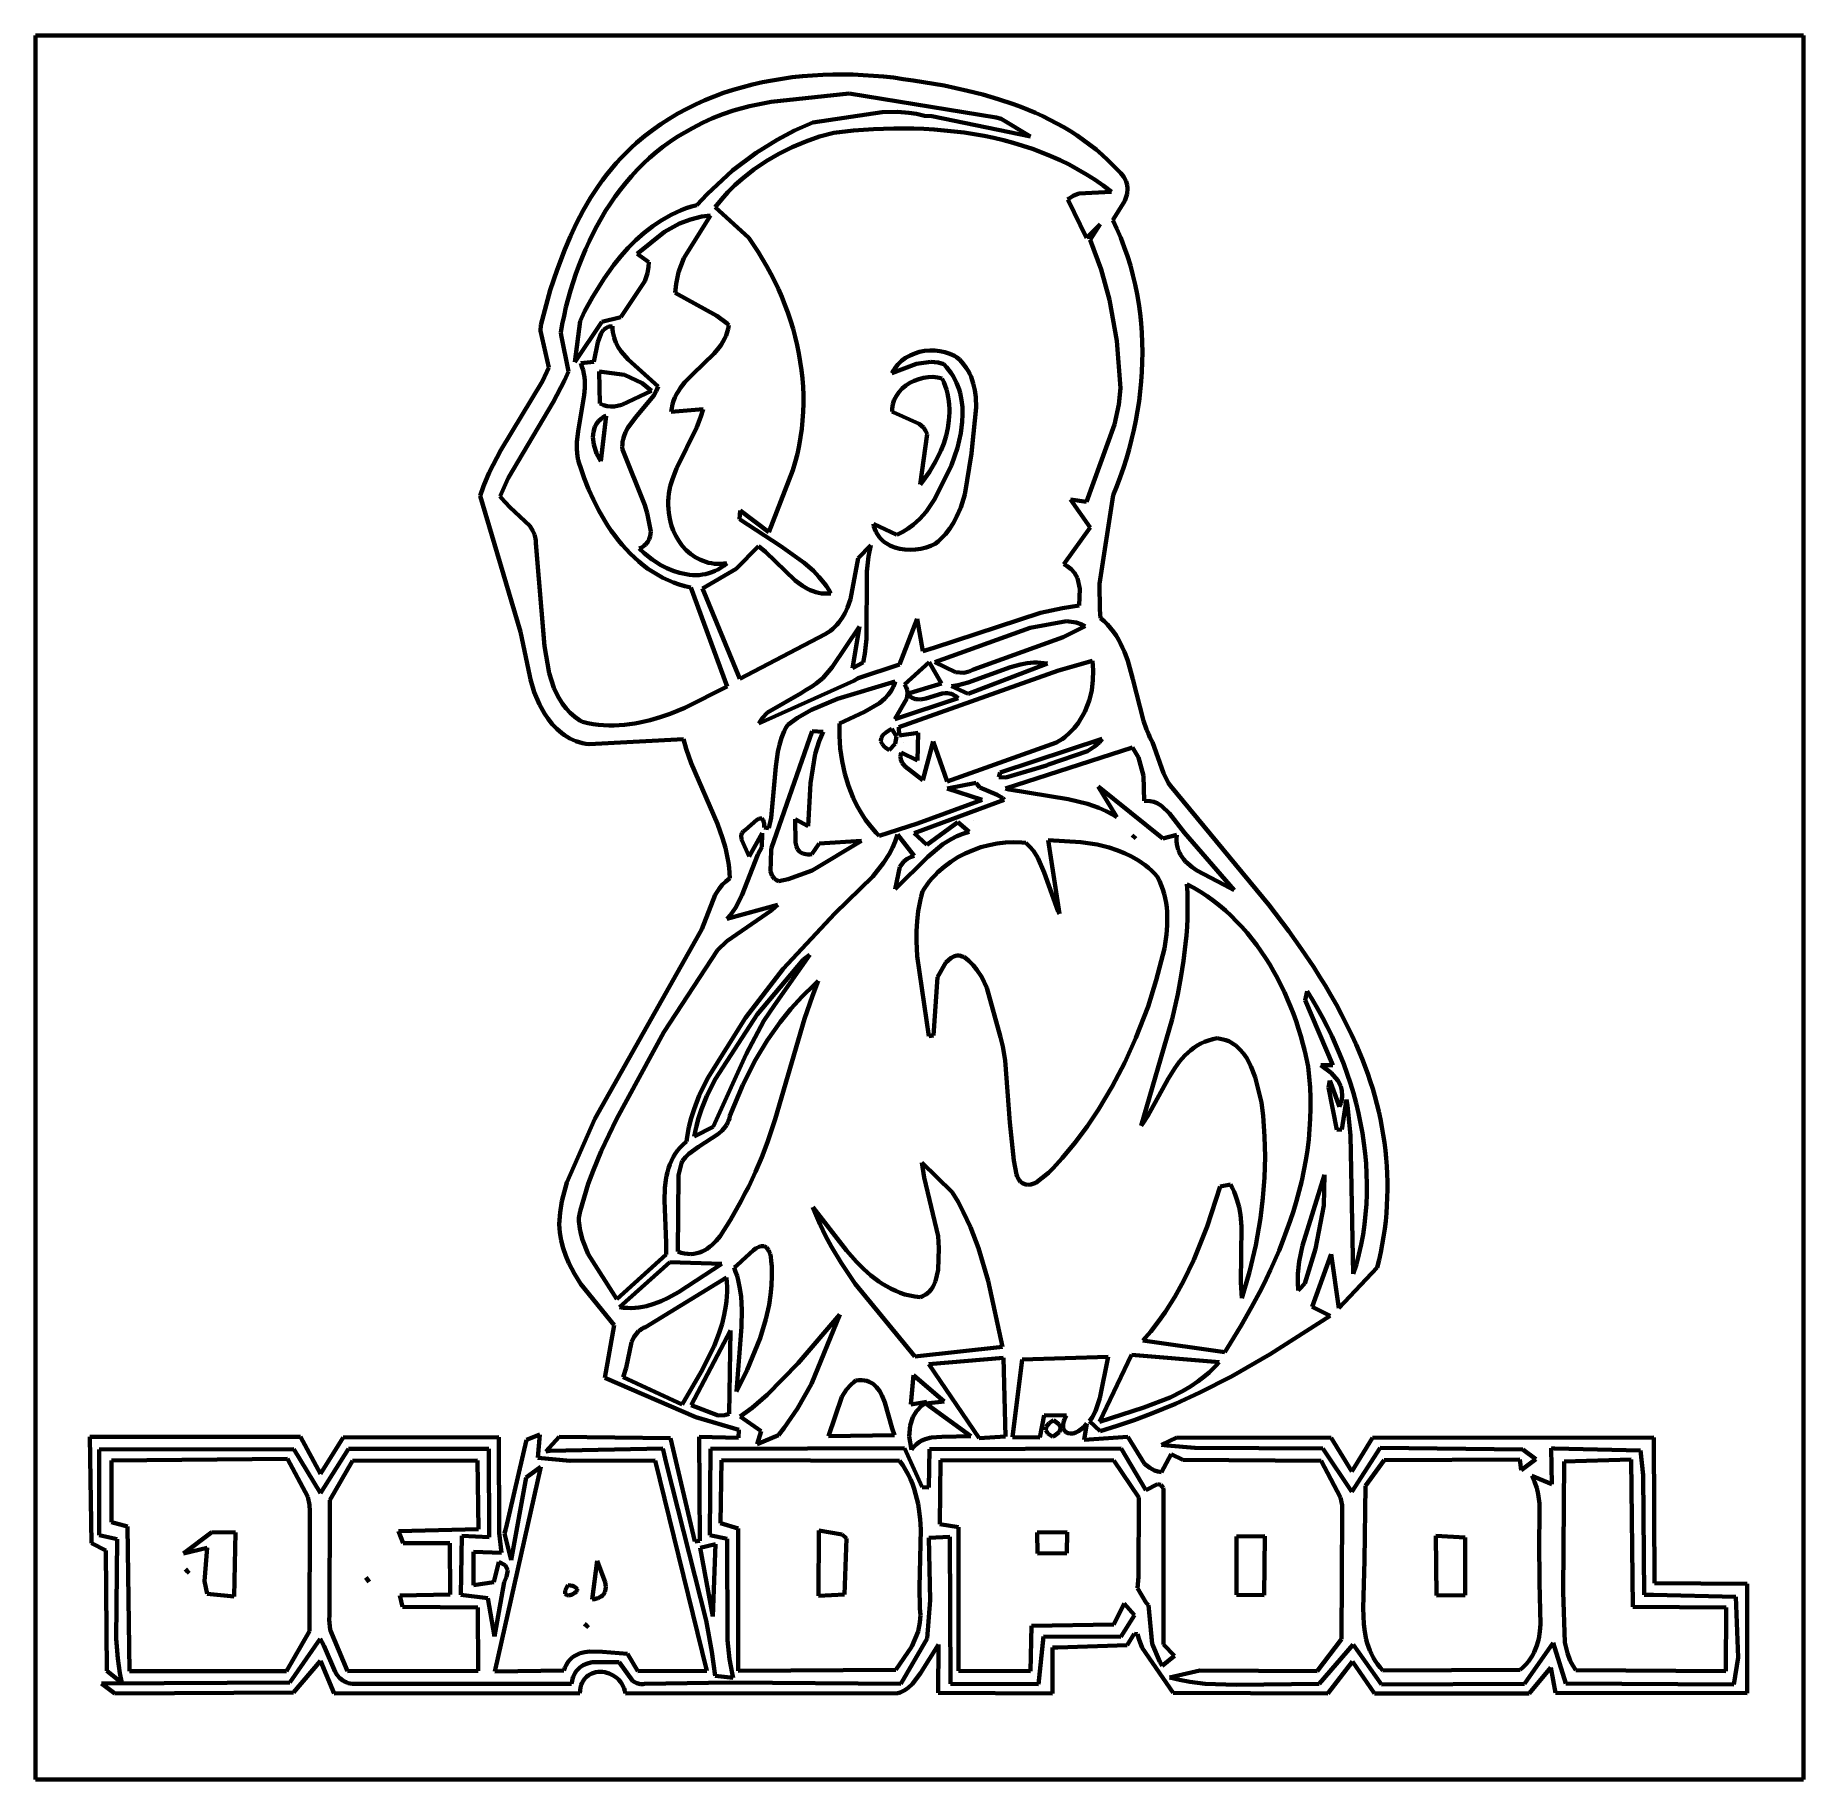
# Model space of a CAD drawing. Header units: millimetres. Extents: x 0 to 3.14, y 0 to 3.1.
import ezdxf

# ---------------------------------------------------------------- set-up
doc = ezdxf.new("R2010")
doc.units = ezdxf.units.MM
doc.layers.add('color#000000ff', color=7, linetype='CONTINUOUS', lineweight=100)
doc.layers.add('color#ffffffff', color=7, linetype='CONTINUOUS', lineweight=100)

msp = doc.modelspace()

# ---------------------------------------------------------------- linework, layer by layer
at = {"layer": 'color#000000ff'}
for p, q in [((1.273, 3.01), (1.2905, 3.0139)), ((1.2905, 3.0139), (1.3081, 3.0173)), ((1.3081, 3.0173), (1.3258, 3.0203)), ((1.3258, 3.0203), (1.3437, 3.0227)), ((1.3437, 3.0227), (1.3616, 3.0246)), ((1.3616, 3.0246), (1.3795, 3.0261)), ((1.3795, 3.0261), (1.3976, 3.0271)), ((1.3976, 3.0271), (1.4156, 3.0277)), ((1.4156, 3.0277), (1.4336, 3.0278)), ((1.4336, 3.0278), (1.4516, 3.0275)), ((1.4516, 3.0275), (1.4696, 3.0267)), ((1.4696, 3.0267), (1.4875, 3.0256)), ((1.4875, 3.0256), (1.5053, 3.024)), ((1.5053, 3.024), (1.523, 3.0221)), ((1.523, 3.0221), (1.5406, 3.0197)), ((1.5406, 3.0197), (1.5581, 3.0171)), ((1.5581, 3.0171), (1.6132, 3.0079)), ((1.1721, 2.9747), (1.1884, 2.982)), ((1.1884, 2.982), (1.2049, 2.9887)), ((1.2049, 2.9887), (1.2216, 2.9949)), ((1.2216, 2.9949), (1.2385, 3.0005)), ((1.2385, 3.0005), (1.2557, 3.0055)), ((1.2557, 3.0055), (1.273, 3.01)), ((1.4443, 2.9939), (1.3064, 2.9794)), ((1.7053, 2.9512), (1.4443, 2.9939)), ((1.6132, 3.0079), (1.6547, 2.999)), ((1.6547, 2.999), (1.6821, 2.992)), ((1.6821, 2.992), (1.7093, 2.984)), ((1.7093, 2.984), (1.7362, 2.975)), ((1.1251, 2.9492), (1.1405, 2.9584)), ((1.1405, 2.9584), (1.1562, 2.9669)), ((1.1562, 2.9669), (1.1721, 2.9747)), ((1.2205, 2.9574), (1.2021, 2.9502)), ((1.2392, 2.9637), (1.2205, 2.9574)), ((1.2677, 2.9715), (1.2392, 2.9637)), ((1.3064, 2.9794), (1.2677, 2.9715)), ((1.3803, 2.9423), (1.5029, 2.9611)), ((1.5029, 2.9611), (1.5303, 2.9615)), ((1.5303, 2.9615), (1.5508, 2.9598)), ((1.5508, 2.9598), (1.5644, 2.9577)), ((1.5644, 2.9577), (1.5781, 2.9545)), ((1.5781, 2.9545), (1.5914, 2.9537)), ((1.5914, 2.9537), (1.7665, 2.9177)), ((1.7144, 2.9487), (1.7053, 2.9512)), ((1.7362, 2.975), (1.7494, 2.9701)), ((1.7494, 2.9701), (1.7626, 2.9649)), ((1.7626, 2.9649), (1.7755, 2.9594)), ((1.7755, 2.9594), (1.7883, 2.9535)), ((1.7883, 2.9535), (1.8009, 2.9474)), ((1.0812, 2.9181), (1.0955, 2.9291)), ((1.0955, 2.9291), (1.1101, 2.9395)), ((1.1101, 2.9395), (1.1251, 2.9492)), ((1.1526, 2.925), (1.1393, 2.917)), ((1.1664, 2.9326), (1.1526, 2.925)), ((1.1841, 2.9419), (1.1664, 2.9326)), ((1.2021, 2.9502), (1.1841, 2.9419)), ((1.3167, 2.912), (1.3478, 2.9283)), ((1.3478, 2.9283), (1.3803, 2.9423)), ((1.4174, 2.9244), (1.3922, 2.9174)), ((1.4524, 2.928), (1.4174, 2.9244)), ((1.4701, 2.9294), (1.4524, 2.928)), ((1.4879, 2.9305), (1.4701, 2.9294)), ((1.5057, 2.9313), (1.4879, 2.9305)), ((1.5236, 2.9317), (1.5057, 2.9313)), ((1.5415, 2.9318), (1.5236, 2.9317)), ((1.5595, 2.9316), (1.5415, 2.9318)), ((1.5774, 2.931), (1.5595, 2.9316)), ((1.5953, 2.9299), (1.5774, 2.931)), ((1.6132, 2.9285), (1.5953, 2.9299)), ((1.631, 2.9267), (1.6132, 2.9285)), ((1.6488, 2.9245), (1.631, 2.9267)), ((1.6665, 2.9218), (1.6488, 2.9245)), ((1.684, 2.9186), (1.6665, 2.9218)), ((1.7665, 2.9177), (1.7144, 2.9487)), ((1.8009, 2.9474), (1.8134, 2.9409)), ((1.8134, 2.9409), (1.8256, 2.934)), ((1.8256, 2.934), (1.8376, 2.9268)), ((1.8376, 2.9268), (1.8493, 2.9193)), ((1.8493, 2.9193), (1.8608, 2.9113)), ((1.0396, 2.8795), (1.0485, 2.8887)), ((1.0485, 2.8887), (1.0577, 2.8977)), ((1.0577, 2.8977), (1.0673, 2.9064)), ((1.0673, 2.9064), (1.0812, 2.9181)), ((1.1019, 2.8897), (1.0903, 2.8797)), ((1.114, 2.8993), (1.1019, 2.8897)), ((1.1264, 2.9084), (1.114, 2.8993)), ((1.1393, 2.917), (1.1264, 2.9084)), ((1.2377, 2.857), (1.2795, 2.8888)), ((1.2795, 2.8888), (1.3167, 2.912)), ((1.3433, 2.8987), (1.3197, 2.8869)), ((1.3675, 2.9088), (1.3433, 2.8987)), ((1.3922, 2.9174), (1.3675, 2.9088)), ((1.7015, 2.915), (1.684, 2.9186)), ((1.7188, 2.9109), (1.7015, 2.915)), ((1.736, 2.9064), (1.7188, 2.9109)), ((1.753, 2.9013), (1.736, 2.9064)), ((1.7698, 2.8957), (1.753, 2.9013)), ((1.7864, 2.8895), (1.7698, 2.8957)), ((1.8028, 2.8828), (1.7864, 2.8895)), ((1.8608, 2.9113), (1.8721, 2.903)), ((1.8721, 2.903), (1.883, 2.8943)), ((1.883, 2.8943), (1.8937, 2.8851)), ((1.0147, 2.8503), (1.0227, 2.8603)), ((1.0227, 2.8603), (1.031, 2.87)), ((1.031, 2.87), (1.0396, 2.8795)), ((1.0684, 2.8583), (1.058, 2.8471)), ((1.0792, 2.8692), (1.0684, 2.8583)), ((1.0903, 2.8797), (1.0792, 2.8692)), ((1.1925, 2.8152), (1.2377, 2.857)), ((1.2753, 2.8589), (1.2548, 2.8427)), ((1.297, 2.8737), (1.2753, 2.8589)), ((1.3197, 2.8869), (1.297, 2.8737)), ((1.819, 2.8756), (1.8028, 2.8828)), ((1.8349, 2.8677), (1.819, 2.8756)), ((1.8506, 2.8593), (1.8349, 2.8677)), ((1.8659, 2.8503), (1.8506, 2.8593)), ((1.8937, 2.8851), (1.904, 2.8756)), ((1.904, 2.8756), (1.9141, 2.8656)), ((1.9141, 2.8656), (1.9238, 2.8552)), ((0.9925, 2.8192), (0.9996, 2.8298)), ((0.9996, 2.8298), (1.007, 2.8401)), ((1.007, 2.8401), (1.0147, 2.8503)), ((1.0481, 2.8354), (1.0385, 2.8234)), ((1.058, 2.8471), (1.0481, 2.8354)), ((1.2418, 2.831), (1.2294, 2.8187)), ((1.2548, 2.8427), (1.2418, 2.831)), ((1.881, 2.8406), (1.8659, 2.8503)), ((1.8957, 2.8304), (1.881, 2.8406)), ((1.9101, 2.8195), (1.8957, 2.8304)), ((1.9238, 2.8552), (1.9267, 2.8524)), ((1.9267, 2.8524), (1.9292, 2.8496)), ((1.9292, 2.8496), (1.9314, 2.8467)), ((1.9314, 2.8467), (1.9333, 2.8438)), ((1.9333, 2.8438), (1.9362, 2.8378)), ((1.9362, 2.8378), (1.9379, 2.8317)), ((1.9379, 2.8317), (1.9386, 2.8255)), ((1.9386, 2.8255), (1.9379, 2.8161)), ((0.9727, 2.7865), (0.9856, 2.8085)), ((0.9856, 2.8085), (0.9925, 2.8192)), ((1.0207, 2.7984), (1.0123, 2.7854)), ((1.0294, 2.8111), (1.0207, 2.7984)), ((1.0385, 2.8234), (1.0294, 2.8111)), ((1.1649, 2.7932), (1.1744, 2.7959)), ((1.1744, 2.7959), (1.1925, 2.8152)), ((1.2177, 2.8058), (1.2067, 2.7922)), ((1.2294, 2.8187), (1.2177, 2.8058)), ((1.8329, 2.8057), (1.8351, 2.8076)), ((1.866, 2.7375), (1.8329, 2.8057)), ((1.8351, 2.8076), (1.842, 2.8124)), ((1.842, 2.8124), (1.852, 2.8165)), ((1.852, 2.8165), (1.9101, 2.8195)), ((1.9342, 2.8036), (1.9146, 2.7718)), ((1.9379, 2.8161), (1.9342, 2.8036)), ((0.9497, 2.7408), (0.9607, 2.7639)), ((0.9607, 2.7639), (0.9727, 2.7865)), ((1.0044, 2.7722), (0.9968, 2.7587)), ((1.0123, 2.7854), (1.0044, 2.7722)), ((1.0958, 2.7583), (1.1038, 2.7638)), ((1.1038, 2.7638), (1.1119, 2.7691)), ((1.1119, 2.7691), (1.1202, 2.774)), ((1.1436, 2.7633), (1.1165, 2.7486)), ((1.1202, 2.774), (1.1287, 2.7785)), ((1.1287, 2.7785), (1.1375, 2.7828)), ((1.1375, 2.7828), (1.1464, 2.7866)), ((1.1628, 2.7705), (1.1436, 2.7633)), ((1.1464, 2.7866), (1.1555, 2.7901)), ((1.1509, 2.7013), (1.1986, 2.7771)), ((1.1555, 2.7901), (1.1649, 2.7932)), ((1.1829, 2.7753), (1.1628, 2.7705)), ((1.1986, 2.7771), (1.1829, 2.7753)), ((1.2067, 2.7922), (1.2663, 2.7375)), ((1.9146, 2.7718), (1.9126, 2.7693)), ((1.9126, 2.7693), (1.92, 2.7535)), ((0.9396, 2.7172), (0.9497, 2.7408)), ((0.9828, 2.7311), (0.9764, 2.7169)), ((0.9896, 2.745), (0.9828, 2.7311)), ((0.9968, 2.7587), (0.9896, 2.745)), ((1.0522, 2.7197), (1.066, 2.7335)), ((1.066, 2.7335), (1.0805, 2.7464)), ((1.1165, 2.7486), (1.0684, 2.7095)), ((1.0805, 2.7464), (1.0881, 2.7525)), ((1.0881, 2.7525), (1.0958, 2.7583)), ((1.2663, 2.7375), (1.2749, 2.7252)), ((1.8899, 2.762), (1.866, 2.7375)), ((1.8724, 2.734), (1.8899, 2.762)), ((1.8918, 2.6816), (1.8724, 2.734)), ((1.92, 2.7535), (1.9268, 2.7375)), ((1.9268, 2.7375), (1.933, 2.7212)), ((0.926, 2.6811), (0.9396, 2.7172)), ((0.9704, 2.7026), (0.9647, 2.6882)), ((0.9764, 2.7169), (0.9704, 2.7026)), ((1.0267, 2.6897), (1.0391, 2.705)), ((1.0391, 2.705), (1.0522, 2.7197)), ((1.0684, 2.7095), (1.0888, 2.6943)), ((1.1418, 2.6768), (1.1509, 2.7013)), ((1.2749, 2.7252), (1.2831, 2.7127)), ((1.2831, 2.7127), (1.291, 2.6999)), ((1.291, 2.6999), (1.2986, 2.6869)), ((1.933, 2.7212), (1.9387, 2.7049)), ((1.9387, 2.7049), (1.9438, 2.6883)), ((0.9141, 2.6445), (0.926, 2.6811)), ((0.9594, 2.6736), (0.9545, 2.6589)), ((0.9647, 2.6882), (0.9594, 2.6736)), ((1.0094, 2.6657), (1.0267, 2.6897)), ((1.0865, 2.6751), (1.0817, 2.6607)), ((1.0885, 2.6864), (1.0865, 2.6751)), ((1.0888, 2.6943), (1.0885, 2.6864)), ((1.1373, 2.6562), (1.1418, 2.6768)), ((1.2986, 2.6869), (1.3058, 2.6737)), ((1.3058, 2.6737), (1.3126, 2.6603)), ((1.9067, 2.6278), (1.8918, 2.6816)), ((1.9438, 2.6883), (1.9483, 2.6716)), ((1.9483, 2.6716), (1.9523, 2.6548)), ((0.8973, 2.5829), (0.9141, 2.6445)), ((0.95, 2.6441), (0.9458, 2.6292)), ((0.9545, 2.6589), (0.95, 2.6441)), ((0.9887, 2.6325), (1.0094, 2.6657)), ((1.0817, 2.6607), (1.039, 2.5966)), ((1.1358, 2.6402), (1.1373, 2.6562)), ((1.2099, 2.5993), (1.1358, 2.6402)), ((1.3126, 2.6603), (1.319, 2.6467)), ((1.319, 2.6467), (1.325, 2.6329)), ((1.9523, 2.6548), (1.9557, 2.6378)), ((1.9557, 2.6378), (1.9586, 2.6207)), ((0.9419, 2.6143), (0.9384, 2.5993)), ((0.9458, 2.6292), (0.9419, 2.6143)), ((0.9669, 2.5896), (0.9749, 2.6071)), ((0.9749, 2.6071), (0.9887, 2.6325)), ((1.325, 2.6329), (1.3306, 2.619)), ((1.3306, 2.619), (1.3358, 2.6049)), ((1.9198, 2.5546), (1.9067, 2.6278)), ((1.9586, 2.6207), (1.9609, 2.6036)), ((0.8964, 2.5723), (0.8973, 2.5829)), ((0.9353, 2.5843), (0.9325, 2.5694)), ((0.9384, 2.5993), (0.9353, 2.5843)), ((0.9577, 2.5167), (0.9669, 2.5896)), ((1.0057, 2.5886), (0.9577, 2.5167)), ((1.0043, 2.5683), (1.0087, 2.5743)), ((1.039, 2.5966), (1.0057, 2.5886)), ((1.0087, 2.5743), (1.0124, 2.5773)), ((1.0124, 2.5773), (1.0166, 2.5795)), ((1.0166, 2.5795), (1.019, 2.5801)), ((1.019, 2.5801), (1.0216, 2.5805)), ((1.0216, 2.5805), (1.0243, 2.5807)), ((1.0243, 2.5807), (1.0246, 2.5754)), ((1.0246, 2.5754), (1.0251, 2.5703)), ((1.2279, 2.5854), (1.2099, 2.5993)), ((1.2307, 2.5827), (1.2279, 2.5854)), ((1.228, 2.57), (1.2296, 2.5762)), ((1.2296, 2.5762), (1.2307, 2.5827)), ((1.3358, 2.6049), (1.3406, 2.5907)), ((1.3406, 2.5907), (1.345, 2.5763)), ((1.345, 2.5763), (1.3489, 2.5618)), ((1.9609, 2.6036), (1.9627, 2.5864)), ((1.9627, 2.5864), (1.964, 2.5691)), ((0.9116, 2.5075), (0.8964, 2.5723)), ((0.9325, 2.5694), (0.9335, 2.5646)), ((0.9335, 2.5646), (0.9466, 2.5005)), ((0.9912, 2.5173), (0.9982, 2.5527)), ((0.9982, 2.5527), (1.0043, 2.5683)), ((1.0251, 2.5703), (1.026, 2.5655)), ((1.026, 2.5655), (1.0272, 2.5608)), ((1.0272, 2.5608), (1.0287, 2.5563)), ((1.0287, 2.5563), (1.0304, 2.5519)), ((1.0304, 2.5519), (1.0346, 2.5436)), ((1.0346, 2.5436), (1.0397, 2.5359)), ((1.2134, 2.5423), (1.2171, 2.5475)), ((1.2171, 2.5475), (1.2205, 2.5528)), ((1.2205, 2.5528), (1.2234, 2.5583)), ((1.2234, 2.5583), (1.226, 2.564)), ((1.226, 2.564), (1.228, 2.57)), ((1.3489, 2.5618), (1.3523, 2.5473)), ((1.3523, 2.5473), (1.3554, 2.5326)), ((1.9262, 2.471), (1.9198, 2.5546)), ((1.964, 2.5691), (1.9648, 2.5518)), ((1.9648, 2.5518), (1.9651, 2.5344)), ((0.968, 2.5154), (0.9912, 2.5173)), ((0.9703, 2.5091), (0.968, 2.5154)), ((1.0397, 2.5359), (1.052, 2.5217)), ((1.052, 2.5217), (1.1056, 2.4735)), ((1.1668, 2.4956), (1.2052, 2.5325)), ((1.2052, 2.5325), (1.2134, 2.5423)), ((1.3554, 2.5326), (1.3579, 2.5178)), ((1.3579, 2.5178), (1.36, 2.503)), ((1.5639, 2.5138), (1.5206, 2.4976)), ((1.5254, 2.5056), (1.5311, 2.5128)), ((1.5311, 2.5128), (1.5376, 2.519)), ((1.5376, 2.519), (1.5448, 2.5244)), ((1.5448, 2.5244), (1.5526, 2.5289)), ((1.5526, 2.5289), (1.5609, 2.5324)), ((1.5609, 2.5324), (1.5695, 2.5351)), ((1.5896, 2.5177), (1.5639, 2.5138)), ((1.5695, 2.5351), (1.5784, 2.5369)), ((1.5784, 2.5369), (1.5875, 2.5377)), ((1.5875, 2.5377), (1.5966, 2.5377)), ((1.6027, 2.5163), (1.5896, 2.5177)), ((1.5966, 2.5377), (1.6056, 2.5367)), ((1.6125, 2.5133), (1.6027, 2.5163)), ((1.6056, 2.5367), (1.6145, 2.5348)), ((1.6172, 2.5082), (1.6125, 2.5133)), ((1.6145, 2.5348), (1.6232, 2.532)), ((1.6232, 2.532), (1.6315, 2.5282)), ((1.6315, 2.5282), (1.6354, 2.526)), ((1.6354, 2.526), (1.6403, 2.5214)), ((1.6403, 2.5214), (1.6448, 2.5167)), ((1.6448, 2.5167), (1.6489, 2.5118)), ((1.6489, 2.5118), (1.6525, 2.5067)), ((1.9648, 2.5171), (1.9641, 2.4997)), ((1.9651, 2.5344), (1.9648, 2.5171)), ((0.8265, 2.3605), (0.9, 2.4834)), ((0.9, 2.4834), (0.9116, 2.5075)), ((0.9395, 2.4846), (0.9192, 2.446)), ((0.9466, 2.5005), (0.9395, 2.4846)), ((0.9722, 2.5028), (0.9703, 2.5091)), ((0.9735, 2.4965), (0.9722, 2.5028)), ((0.9745, 2.4902), (0.9735, 2.4965)), ((0.9751, 2.4839), (0.9745, 2.4902)), ((0.9753, 2.4711), (0.9751, 2.4839)), ((1.0011, 2.5001), (1.002, 2.4438)), ((1.046, 2.4943), (1.0011, 2.5001)), ((1.0773, 2.4796), (1.046, 2.4943)), ((1.1489, 2.4763), (1.1531, 2.4813)), ((1.1531, 2.4813), (1.1668, 2.4956)), ((1.36, 2.503), (1.3616, 2.4882)), ((1.3616, 2.4882), (1.3627, 2.4733)), ((1.5206, 2.4976), (1.5228, 2.5017)), ((1.5228, 2.5017), (1.5254, 2.5056)), ((1.5453, 2.4755), (1.5524, 2.4801)), ((1.5524, 2.4801), (1.56, 2.484)), ((1.56, 2.484), (1.568, 2.487)), ((1.568, 2.487), (1.5763, 2.4891)), ((1.5763, 2.4891), (1.5847, 2.4904)), ((1.5847, 2.4904), (1.5932, 2.4907)), ((1.5932, 2.4907), (1.6016, 2.4899)), ((1.6016, 2.4899), (1.6097, 2.4881)), ((1.6097, 2.4881), (1.6127, 2.4816)), ((1.6127, 2.4816), (1.6152, 2.475)), ((1.6216, 2.503), (1.6172, 2.5082)), ((1.6255, 2.4975), (1.6216, 2.503)), ((1.629, 2.492), (1.6255, 2.4975)), ((1.6322, 2.4863), (1.629, 2.492)), ((1.635, 2.4804), (1.6322, 2.4863)), ((1.6375, 2.4745), (1.635, 2.4804)), ((1.6525, 2.5067), (1.6557, 2.5015)), ((1.6557, 2.5015), (1.6585, 2.4961)), ((1.6585, 2.4961), (1.661, 2.4906)), ((1.661, 2.4906), (1.6631, 2.4849)), ((1.6631, 2.4849), (1.6649, 2.4791)), ((1.9629, 2.4823), (1.9612, 2.465)), ((1.9641, 2.4997), (1.9629, 2.4823)), ((0.9633, 2.3943), (0.9744, 2.4584)), ((0.9744, 2.4584), (0.9753, 2.4711)), ((1.041, 2.4409), (1.0937, 2.4662)), ((1.0976, 2.4578), (1.0653, 2.4188)), ((1.0937, 2.4662), (1.0773, 2.4796)), ((1.1021, 2.4655), (1.0976, 2.4578)), ((1.1056, 2.4735), (1.1021, 2.4655)), ((1.131, 2.4421), (1.1329, 2.4484)), ((1.1329, 2.4484), (1.1354, 2.4544)), ((1.1354, 2.4544), (1.1382, 2.4602)), ((1.1382, 2.4602), (1.1414, 2.4657)), ((1.1414, 2.4657), (1.145, 2.4711)), ((1.145, 2.4711), (1.1489, 2.4763)), ((1.3627, 2.4733), (1.3633, 2.4584)), ((1.3633, 2.4584), (1.3633, 2.4434)), ((1.5233, 2.4462), (1.5247, 2.45)), ((1.5247, 2.45), (1.5284, 2.4573)), ((1.5284, 2.4573), (1.5332, 2.4641)), ((1.5332, 2.4641), (1.5388, 2.4701)), ((1.5388, 2.4701), (1.5453, 2.4755)), ((1.6152, 2.475), (1.6174, 2.4683)), ((1.6174, 2.4683), (1.6191, 2.4615)), ((1.6191, 2.4615), (1.6205, 2.4547)), ((1.6205, 2.4547), (1.6216, 2.4479)), ((1.6396, 2.4684), (1.6375, 2.4745)), ((1.6414, 2.4623), (1.6396, 2.4684)), ((1.6429, 2.456), (1.6414, 2.4623)), ((1.6441, 2.4497), (1.6429, 2.456)), ((1.6456, 2.4369), (1.6441, 2.4497)), ((1.6649, 2.4791), (1.6676, 2.4673)), ((1.6676, 2.4673), (1.6692, 2.455)), ((1.6692, 2.455), (1.67, 2.4363)), ((1.9231, 2.4419), (1.9262, 2.471)), ((1.9612, 2.465), (1.9591, 2.4478)), ((0.9192, 2.446), (0.8394, 2.3107)), ((1.002, 2.4438), (1.0084, 2.4408)), ((1.0037, 2.3411), (1.013, 2.4218)), ((1.0069, 2.4185), (1.0042, 2.4166)), ((1.0098, 2.4203), (1.0069, 2.4185)), ((1.0084, 2.4408), (1.0149, 2.4389)), ((1.013, 2.4218), (1.0098, 2.4203)), ((1.0149, 2.4389), (1.0214, 2.4381)), ((1.0214, 2.4381), (1.028, 2.4383)), ((1.028, 2.4383), (1.041, 2.4409)), ((1.0653, 2.4188), (1.0519, 2.4005)), ((1.1287, 2.4286), (1.1296, 2.4355)), ((1.1854, 2.4334), (1.1287, 2.4286)), ((1.1296, 2.4355), (1.131, 2.4421)), ((1.1741, 2.4017), (1.1815, 2.4205)), ((1.1815, 2.4205), (1.1854, 2.4334)), ((1.3629, 2.4285), (1.362, 2.4135)), ((1.3633, 2.4434), (1.3629, 2.4285)), ((1.5208, 2.4295), (1.5209, 2.4338)), ((1.5229, 2.4281), (1.5208, 2.4295)), ((1.5209, 2.4338), (1.5214, 2.4381)), ((1.5214, 2.4381), (1.5222, 2.4422)), ((1.5222, 2.4422), (1.5233, 2.4462)), ((1.5689, 2.4075), (1.5229, 2.4281)), ((1.6216, 2.4479), (1.6223, 2.441)), ((1.6227, 2.4273), (1.6218, 2.4135)), ((1.6223, 2.441), (1.6226, 2.4342)), ((1.6226, 2.4342), (1.6227, 2.4273)), ((1.6454, 2.4107), (1.646, 2.4238)), ((1.646, 2.4238), (1.6456, 2.4369)), ((1.67, 2.4363), (1.6632, 2.3669)), ((1.9157, 2.4063), (1.9231, 2.4419)), ((1.9565, 2.4305), (1.9534, 2.4134)), ((1.9591, 2.4478), (1.9565, 2.4305)), ((0.9614, 2.3751), (0.9633, 2.3943)), ((0.9906, 2.393), (0.9898, 2.3835)), ((0.9932, 2.4019), (0.9906, 2.393)), ((0.9959, 2.4073), (0.9932, 2.4019)), ((0.9996, 2.4123), (0.9959, 2.4073)), ((1.0042, 2.4166), (0.9996, 2.4123)), ((1.0478, 2.3927), (1.0446, 2.3845)), ((1.0519, 2.4005), (1.0478, 2.3927)), ((1.1379, 2.3282), (1.1741, 2.4017)), ((1.3605, 2.3986), (1.3584, 2.3838)), ((1.362, 2.4135), (1.3605, 2.3986)), ((1.5765, 2.4009), (1.5689, 2.4075)), ((1.5705, 2.2999), (1.583, 2.3893)), ((1.5809, 2.3944), (1.5765, 2.4009)), ((1.583, 2.3893), (1.5809, 2.3944)), ((1.6165, 2.3861), (1.6124, 2.3726)), ((1.6197, 2.3997), (1.6165, 2.3861)), ((1.6218, 2.4135), (1.6197, 2.3997)), ((1.6369, 2.365), (1.6429, 2.391)), ((1.6429, 2.391), (1.6454, 2.4107)), ((1.8661, 2.2692), (1.9157, 2.4063)), ((1.9498, 2.3964), (1.9459, 2.3794)), ((1.9534, 2.4134), (1.9498, 2.3964)), ((0.8058, 2.3211), (0.8265, 2.3605)), ((0.9613, 2.3623), (0.9614, 2.3751)), ((0.9618, 2.3559), (0.9613, 2.3623)), ((0.9626, 2.3495), (0.9618, 2.3559)), ((0.9898, 2.3835), (0.9911, 2.3705)), ((0.9911, 2.3705), (0.9959, 2.3548)), ((0.9959, 2.3548), (1.0037, 2.3411)), ((1.042, 2.3712), (1.0418, 2.3664)), ((1.0418, 2.3664), (1.042, 2.3616)), ((1.0425, 2.3757), (1.042, 2.3712)), ((1.042, 2.3616), (1.0819, 2.2628)), ((1.0434, 2.3802), (1.0425, 2.3757)), ((1.0446, 2.3845), (1.0434, 2.3802)), ((1.3527, 2.3542), (1.349, 2.3395)), ((1.3558, 2.369), (1.3527, 2.3542)), ((1.3584, 2.3838), (1.3558, 2.369)), ((1.6072, 2.3595), (1.598, 2.3403)), ((1.6124, 2.3726), (1.6072, 2.3595)), ((1.6262, 2.3341), (1.6369, 2.365)), ((1.6617, 2.3549), (1.65, 2.2822)), ((1.6632, 2.3669), (1.6617, 2.3549)), ((1.9415, 2.3626), (1.9366, 2.3459)), ((1.9459, 2.3794), (1.9415, 2.3626)), ((0.9638, 2.3431), (0.9626, 2.3495)), ((0.9655, 2.3367), (0.9638, 2.3431)), ((0.9676, 2.3304), (0.9655, 2.3367)), ((0.9743, 2.311), (0.9676, 2.3304)), ((1.1307, 2.3094), (1.1379, 2.3282)), ((1.3447, 2.3249), (1.3021, 2.2152)), ((1.349, 2.3395), (1.3447, 2.3249)), ((1.598, 2.3403), (1.5871, 2.3222)), ((1.5968, 2.2741), (1.6262, 2.3341)), ((1.9314, 2.3294), (1.9257, 2.313)), ((1.9366, 2.3459), (1.9314, 2.3294)), ((0.7894, 2.2796), (0.7953, 2.2966)), ((0.7953, 2.2966), (0.8058, 2.3211)), ((0.8394, 2.3107), (0.8251, 2.279)), ((0.9819, 2.2917), (0.9743, 2.311)), ((0.9905, 2.2725), (0.9819, 2.2917)), ((1.1257, 2.2901), (1.1271, 2.2966)), ((1.1271, 2.2966), (1.1307, 2.3094)), ((1.5749, 2.3053), (1.5705, 2.2999)), ((1.5871, 2.3222), (1.5749, 2.3053)), ((1.9196, 2.2968), (1.9131, 2.2808)), ((1.9257, 2.313), (1.9196, 2.2968)), ((0.8613, 2.0378), (0.7894, 2.2796)), ((0.8251, 2.279), (0.8271, 2.276)), ((0.8271, 2.276), (0.8421, 2.2597)), ((1.0001, 2.2536), (0.9905, 2.2725)), ((1.0819, 2.2628), (1.086, 2.249)), ((1.1234, 2.2701), (1.1238, 2.2769)), ((1.1234, 2.2633), (1.1234, 2.2701)), ((1.1238, 2.2563), (1.1234, 2.2633)), ((1.1238, 2.2769), (1.1246, 2.2835)), ((1.1246, 2.2835), (1.1257, 2.2901)), ((1.581, 2.2513), (1.5968, 2.2741)), ((1.65, 2.2822), (1.6426, 2.2588)), ((1.8725, 2.2236), (1.8374, 2.273)), ((1.8374, 2.273), (1.8661, 2.2692)), ((1.9131, 2.2808), (1.8889, 2.1235)), ((0.8421, 2.2597), (0.8775, 2.2265)), ((1.0107, 2.2352), (1.0001, 2.2536)), ((1.0164, 2.2262), (1.0107, 2.2352)), ((1.086, 2.249), (1.0923, 2.2163)), ((1.1247, 2.2493), (1.1238, 2.2563)), ((1.1262, 2.2386), (1.1247, 2.2493)), ((1.1288, 2.2282), (1.1262, 2.2386)), ((1.2509, 2.2536), (1.2499, 2.2382)), ((1.2499, 2.2382), (1.3232, 2.1902)), ((1.3021, 2.2152), (1.2509, 2.2536)), ((1.4886, 2.225), (1.4875, 2.2299)), ((1.4875, 2.2299), (1.5293, 2.2106)), ((1.558, 2.2278), (1.5702, 2.2389)), ((1.5702, 2.2389), (1.581, 2.2513)), ((1.6296, 2.2315), (1.623, 2.2214)), ((1.6354, 2.2421), (1.6296, 2.2315)), ((1.6426, 2.2588), (1.6354, 2.2421)), ((0.8775, 2.2265), (0.8832, 2.2174)), ((0.8832, 2.2174), (0.886, 2.2108)), ((0.886, 2.2108), (0.8878, 2.2036)), ((0.8878, 2.2036), (0.8883, 2.1998)), ((0.8883, 2.1998), (0.8885, 2.1958)), ((1.0223, 2.2174), (1.0164, 2.2262)), ((1.0285, 2.2089), (1.0223, 2.2174)), ((1.035, 2.2005), (1.0285, 2.2089)), ((1.0417, 2.1924), (1.035, 2.2005)), ((1.087, 2.1977), (1.0833, 2.1932)), ((1.0896, 2.2026), (1.087, 2.1977)), ((1.0913, 2.2079), (1.0896, 2.2026)), ((1.0923, 2.2163), (1.0913, 2.2079)), ((1.1324, 2.2181), (1.1288, 2.2282)), ((1.1369, 2.2085), (1.1324, 2.2181)), ((1.1422, 2.1994), (1.1369, 2.2085)), ((1.1484, 2.191), (1.1422, 2.1994)), ((1.4901, 2.2204), (1.4886, 2.225)), ((1.4919, 2.2161), (1.4901, 2.2204)), ((1.4941, 2.212), (1.4919, 2.2161)), ((1.4965, 2.2083), (1.4941, 2.212)), ((1.4993, 2.2048), (1.4965, 2.2083)), ((1.5024, 2.2016), (1.4993, 2.2048)), ((1.5057, 2.1987), (1.5024, 2.2016)), ((1.5093, 2.196), (1.5057, 2.1987)), ((1.5293, 2.2106), (1.5396, 2.2155)), ((1.5396, 2.2155), (1.5491, 2.2213)), ((1.5491, 2.2213), (1.558, 2.2278)), ((1.6024, 2.1987), (1.5975, 2.1946)), ((1.607, 2.2029), (1.6024, 2.1987)), ((1.6155, 2.2118), (1.607, 2.2029)), ((1.623, 2.2214), (1.6155, 2.2118)), ((1.8257, 2.158), (1.8725, 2.2236)), ((0.8885, 2.1958), (0.9037, 2.0126)), ((1.0486, 2.1846), (1.0417, 2.1924)), ((1.0559, 2.177), (1.0486, 2.1846)), ((1.0633, 2.1698), (1.0559, 2.177)), ((1.0711, 2.1629), (1.0633, 2.1698)), ((1.0753, 2.1875), (1.072, 2.1859)), ((1.072, 2.1859), (1.0807, 2.1778)), ((1.0783, 2.1893), (1.0753, 2.1875)), ((1.0809, 2.1912), (1.0783, 2.1893)), ((1.0807, 2.1778), (1.095, 2.1665)), ((1.0833, 2.1932), (1.0809, 2.1912)), ((1.095, 2.1665), (1.1104, 2.1566)), ((1.1554, 2.1834), (1.1484, 2.191)), ((1.1631, 2.1766), (1.1554, 2.1834)), ((1.1715, 2.1707), (1.1631, 2.1766)), ((1.1759, 2.1682), (1.1715, 2.1707)), ((1.1805, 2.1659), (1.1759, 2.1682)), ((1.1852, 2.1639), (1.1805, 2.1659)), ((1.2836, 2.1901), (1.2441, 2.15)), ((1.2959, 2.18), (1.2836, 2.1901)), ((1.3486, 2.1293), (1.2959, 2.18)), ((1.3232, 2.1902), (1.3649, 2.1607)), ((1.4469, 2.0963), (1.4607, 2.169)), ((1.4607, 2.169), (1.4828, 2.1917)), ((1.4787, 2.172), (1.4758, 2.1455)), ((1.4828, 2.1917), (1.4787, 2.172)), ((1.513, 2.1937), (1.5093, 2.196)), ((1.517, 2.1915), (1.513, 2.1937)), ((1.5254, 2.1881), (1.517, 2.1915)), ((1.5344, 2.1856), (1.5254, 2.1881)), ((1.5437, 2.1842), (1.5344, 2.1856)), ((1.5531, 2.1837), (1.5437, 2.1842)), ((1.5626, 2.1841), (1.5531, 2.1837)), ((1.572, 2.1854), (1.5626, 2.1841)), ((1.581, 2.1877), (1.572, 2.1854)), ((1.5896, 2.1907), (1.581, 2.1877)), ((1.5975, 2.1946), (1.5896, 2.1907)), ((1.0791, 2.1564), (1.0711, 2.1629)), ((1.0874, 2.1502), (1.0791, 2.1564)), ((1.096, 2.1444), (1.0874, 2.1502)), ((1.1048, 2.1391), (1.096, 2.1444)), ((1.1139, 2.1341), (1.1048, 2.1391)), ((1.1104, 2.1566), (1.1212, 2.151)), ((1.1212, 2.151), (1.1323, 2.1463)), ((1.1323, 2.1463), (1.1437, 2.1427)), ((1.1437, 2.1427), (1.1552, 2.1402)), ((1.1552, 2.1402), (1.161, 2.1394)), ((1.161, 2.1394), (1.1668, 2.1389)), ((1.1668, 2.1389), (1.1726, 2.1388)), ((1.1726, 2.1388), (1.1783, 2.139)), ((1.1783, 2.139), (1.1841, 2.1397)), ((1.1841, 2.1397), (1.1898, 2.1407)), ((1.2441, 2.15), (1.1845, 2.1149)), ((1.1901, 2.1622), (1.1852, 2.1639)), ((1.1898, 2.1407), (1.1954, 2.1421)), ((1.1951, 2.1609), (1.1901, 2.1622)), ((1.2003, 2.1598), (1.1951, 2.1609)), ((1.1954, 2.1421), (1.201, 2.144)), ((1.2055, 2.1591), (1.2003, 2.1598)), ((1.201, 2.144), (1.2065, 2.1462)), ((1.2109, 2.1588), (1.2055, 2.1591)), ((1.2065, 2.1462), (1.212, 2.149)), ((1.2164, 2.1588), (1.2109, 2.1588)), ((1.212, 2.149), (1.2173, 2.1521)), ((1.222, 2.1592), (1.2164, 2.1588)), ((1.2173, 2.1521), (1.2226, 2.1558)), ((1.2277, 2.16), (1.222, 2.1592)), ((1.2226, 2.1558), (1.2277, 2.16)), ((1.3649, 2.1607), (1.381, 2.1464)), ((1.381, 2.1464), (1.3909, 2.136)), ((1.3909, 2.136), (1.4001, 2.1248)), ((1.4758, 2.1455), (1.4754, 2.0257)), ((1.8315, 2.1549), (1.8257, 2.158)), ((1.8388, 2.1495), (1.8315, 2.1549)), ((1.8445, 2.1431), (1.8388, 2.1495)), ((1.8499, 2.1335), (1.8445, 2.1431)), ((1.1233, 2.1297), (1.1139, 2.1341)), ((1.1329, 2.1257), (1.1233, 2.1297)), ((1.1428, 2.1222), (1.1329, 2.1257)), ((1.153, 2.1192), (1.1428, 2.1222)), ((1.1635, 2.1168), (1.153, 2.1192)), ((1.2278, 1.9413), (1.1635, 2.1168)), ((1.1845, 2.1149), (1.2508, 1.9548)), ((1.3617, 2.1196), (1.3486, 2.1293)), ((1.3708, 2.1143), (1.3617, 2.1196)), ((1.3756, 2.112), (1.3708, 2.1143)), ((1.3804, 2.1101), (1.3756, 2.112)), ((1.3853, 2.1085), (1.3804, 2.1101)), ((1.3904, 2.1073), (1.3853, 2.1085)), ((1.3956, 2.1064), (1.3904, 2.1073)), ((1.4009, 2.106), (1.3956, 2.1064)), ((1.4001, 2.1248), (1.4043, 2.1189)), ((1.4064, 2.106), (1.4009, 2.106)), ((1.4043, 2.1189), (1.4083, 2.1128)), ((1.412, 2.1064), (1.4064, 2.106)), ((1.4083, 2.1128), (1.412, 2.1064)), ((1.8543, 2.1144), (1.8499, 2.1335)), ((1.8528, 2.0849), (1.8543, 2.1144)), ((1.8889, 2.1235), (1.8893, 2.0778)), ((1.4322, 2.063), (1.4373, 2.0719)), ((1.4373, 2.0719), (1.4417, 2.0814)), ((1.4417, 2.0814), (1.4469, 2.0963)), ((1.5946, 2.0097), (1.784, 2.0719)), ((1.784, 2.0719), (1.823, 2.0804)), ((1.823, 2.0804), (1.8528, 2.0849)), ((1.8893, 2.0778), (1.8905, 2.0625)), ((1.4113, 2.0401), (1.4154, 2.0434)), ((1.4629, 2.0475), (1.4143, 1.9752)), ((1.4154, 2.0434), (1.4193, 2.047)), ((1.4193, 2.047), (1.4229, 2.0507)), ((1.4229, 2.0507), (1.4262, 2.0546)), ((1.4262, 2.0546), (1.4322, 2.063)), ((1.4507, 1.9735), (1.4629, 2.0475)), ((1.5338, 1.9798), (1.5652, 2.0612)), ((1.5652, 2.0612), (1.5755, 2.0039)), ((1.7659, 2.0451), (1.5967, 1.9842)), ((1.8306, 2.0571), (1.7659, 2.0451)), ((1.8243, 2.0287), (1.8638, 2.048)), ((1.8475, 2.0547), (1.8306, 2.0571)), ((1.8574, 2.0513), (1.8475, 2.0547)), ((1.8638, 2.048), (1.8574, 2.0513)), ((1.8905, 2.0625), (1.8971, 2.0569)), ((1.8971, 2.0569), (1.9031, 2.0509)), ((1.9031, 2.0509), (1.9086, 2.0447)), ((1.9086, 2.0447), (1.9137, 2.0382)), ((0.8779, 1.9593), (0.8613, 2.0378)), ((0.9037, 2.0126), (0.9118, 1.9648)), ((1.2508, 1.9548), (1.4022, 2.0341)), ((1.4022, 2.0341), (1.4069, 2.037)), ((1.4069, 2.037), (1.4113, 2.0401)), ((1.4754, 2.0257), (1.4725, 1.9992)), ((1.5755, 2.0039), (1.5946, 2.0097)), ((1.6655, 1.9714), (1.8243, 2.0287)), ((1.9137, 2.0382), (1.9184, 2.0314)), ((1.9184, 2.0314), (1.9226, 2.0245)), ((1.9226, 2.0245), (1.9265, 2.0173)), ((1.9265, 2.0173), (1.93, 2.0099)), ((1.93, 2.0099), (1.9333, 2.0023)), ((1.4693, 1.9834), (1.4507, 1.9735)), ((1.4607, 1.9559), (1.5338, 1.9798)), ((1.4725, 1.9992), (1.4693, 1.9834)), ((1.5864, 1.9845), (1.543, 1.9447)), ((1.6085, 1.9466), (1.5864, 1.9845)), ((1.5967, 1.9842), (1.6332, 1.9663)), ((1.6557, 1.9282), (1.7966, 1.9817)), ((1.7485, 1.9802), (1.731, 1.9755)), ((1.7603, 1.9824), (1.7485, 1.9802)), ((1.7722, 1.9834), (1.7603, 1.9824)), ((1.7782, 1.9835), (1.7722, 1.9834)), ((1.7843, 1.9833), (1.7782, 1.9835)), ((1.7904, 1.9826), (1.7843, 1.9833)), ((1.7966, 1.9817), (1.7904, 1.9826)), ((1.8763, 1.9865), (1.8161, 1.9694)), ((1.8778, 1.9694), (1.8763, 1.9865)), ((1.9333, 2.0023), (1.939, 1.9868)), ((1.939, 1.9868), (1.9481, 1.9543)), ((0.8792, 1.9536), (0.8779, 1.9593)), ((0.8857, 1.931), (0.8792, 1.9536)), ((0.9118, 1.9648), (0.9204, 1.9388)), ((1.284, 1.8754), (1.453, 1.9508)), ((1.3862, 1.9461), (1.3777, 1.9403)), ((1.3977, 1.9561), (1.3862, 1.9461)), ((1.4143, 1.9752), (1.3977, 1.9561)), ((1.5265, 1.9501), (1.4238, 1.9189)), ((1.453, 1.9508), (1.4607, 1.9559)), ((1.525, 1.9455), (1.5265, 1.9501)), ((1.8161, 1.9694), (1.5328, 1.8689)), ((1.5473, 1.9278), (1.6085, 1.9466)), ((1.6332, 1.9663), (1.6479, 1.9654)), ((1.656, 1.9479), (1.6382, 1.9435)), ((1.6479, 1.9654), (1.6579, 1.9677)), ((1.731, 1.9755), (1.656, 1.9479)), ((1.6579, 1.9677), (1.6655, 1.9714)), ((1.8751, 1.9346), (1.8773, 1.952)), ((1.8773, 1.952), (1.8778, 1.9694)), ((1.9481, 1.9543), (1.9669, 1.8802)), ((0.8949, 1.9089), (0.8857, 1.931)), ((0.9204, 1.9388), (0.9273, 1.924)), ((0.9273, 1.924), (0.9357, 1.9103)), ((1.1527, 1.9034), (1.2278, 1.9413)), ((1.3595, 1.9294), (1.2999, 1.895)), ((1.3685, 1.9351), (1.3595, 1.9294)), ((1.3777, 1.9403), (1.3685, 1.9351)), ((1.4238, 1.9189), (1.3778, 1.8993)), ((1.4984, 1.9116), (1.5082, 1.9198)), ((1.5082, 1.9198), (1.514, 1.9262)), ((1.514, 1.9262), (1.519, 1.9333)), ((1.519, 1.9333), (1.5232, 1.9412)), ((1.5232, 1.9412), (1.525, 1.9455)), ((1.5256, 1.8831), (1.6382, 1.9205)), ((1.5467, 1.9196), (1.5256, 1.8831)), ((1.543, 1.9447), (1.5457, 1.9398)), ((1.5457, 1.9398), (1.5473, 1.9351)), ((1.5481, 1.9283), (1.5467, 1.9196)), ((1.5473, 1.9351), (1.5481, 1.9283)), ((1.5503, 1.925), (1.5473, 1.9278)), ((1.5532, 1.9228), (1.5503, 1.925)), ((1.5562, 1.921), (1.5532, 1.9228)), ((1.5592, 1.9197), (1.5562, 1.921)), ((1.5622, 1.9188), (1.5592, 1.9197)), ((1.5653, 1.9183), (1.5622, 1.9188)), ((1.5714, 1.9182), (1.5653, 1.9183)), ((1.5808, 1.9199), (1.5714, 1.9182)), ((1.6094, 1.9285), (1.5808, 1.9199)), ((1.6158, 1.9292), (1.6094, 1.9285)), ((1.619, 1.9291), (1.6158, 1.9292)), ((1.6222, 1.9287), (1.619, 1.9291)), ((1.6254, 1.9279), (1.6222, 1.9287)), ((1.6286, 1.9267), (1.6254, 1.9279)), ((1.6382, 1.9435), (1.6262, 1.9417)), ((1.6262, 1.9417), (1.6557, 1.9282)), ((1.6318, 1.9252), (1.6286, 1.9267)), ((1.635, 1.9231), (1.6318, 1.9252)), ((1.6382, 1.9205), (1.635, 1.9231)), ((1.8672, 1.9066), (1.871, 1.9176)), ((1.871, 1.9176), (1.8751, 1.9346)), ((0.9036, 1.8932), (0.8949, 1.9089)), ((0.9102, 1.8834), (0.9036, 1.8932)), ((0.9175, 1.8742), (0.9102, 1.8834)), ((0.9357, 1.9103), (0.9422, 1.9019)), ((0.9422, 1.9019), (0.9494, 1.8941)), ((0.9494, 1.8941), (0.9575, 1.887)), ((0.9575, 1.887), (0.9664, 1.8808)), ((1.0911, 1.8812), (1.109, 1.8865)), ((1.109, 1.8865), (1.1266, 1.8927)), ((1.1266, 1.8927), (1.1527, 1.9034)), ((1.29, 1.8847), (1.284, 1.8754)), ((1.2999, 1.895), (1.29, 1.8847)), ((1.3531, 1.8854), (1.3356, 1.8732)), ((1.3778, 1.8993), (1.3531, 1.8854)), ((1.4277, 1.8756), (1.4719, 1.8962)), ((1.4719, 1.8962), (1.4984, 1.9116)), ((1.851, 1.8761), (1.8572, 1.8857)), ((1.8572, 1.8857), (1.8627, 1.8959)), ((1.8627, 1.8959), (1.8672, 1.9066)), ((0.9256, 1.8658), (0.9175, 1.8742)), ((0.9344, 1.8582), (0.9256, 1.8658)), ((0.939, 1.8548), (0.9344, 1.8582)), ((0.9439, 1.8517), (0.939, 1.8548)), ((0.9664, 1.8808), (0.9712, 1.8781)), ((0.9712, 1.8781), (0.9806, 1.8759)), ((0.9806, 1.8759), (0.99, 1.8742)), ((0.99, 1.8742), (0.9994, 1.873)), ((0.9994, 1.873), (1.0088, 1.8722)), ((1.0088, 1.8722), (1.0181, 1.8718)), ((1.0181, 1.8718), (1.0274, 1.8717)), ((1.0274, 1.8717), (1.0366, 1.8721)), ((1.0366, 1.8721), (1.0458, 1.8728)), ((1.0458, 1.8728), (1.0549, 1.8739)), ((1.0549, 1.8739), (1.064, 1.8753)), ((1.064, 1.8753), (1.0731, 1.877)), ((1.0731, 1.877), (1.0911, 1.8812)), ((1.307, 1.6544), (1.3789, 1.8619)), ((1.3295, 1.8616), (1.3247, 1.8496)), ((1.3324, 1.8675), (1.3295, 1.8616)), ((1.3356, 1.8732), (1.3324, 1.8675)), ((1.3789, 1.8619), (1.3983, 1.8603)), ((1.3983, 1.8603), (1.3912, 1.8438)), ((1.4274, 1.8533), (1.4277, 1.8756)), ((1.4288, 1.8308), (1.4274, 1.8533)), ((1.5042, 1.8545), (1.5013, 1.8494)), ((1.5097, 1.8595), (1.5042, 1.8545)), ((1.5178, 1.8645), (1.5097, 1.8595)), ((1.5202, 1.8657), (1.5178, 1.8645)), ((1.5284, 1.8522), (1.5202, 1.8657)), ((1.5263, 1.8392), (1.5284, 1.8522)), ((1.5328, 1.8689), (1.5335, 1.854)), ((1.5335, 1.854), (1.567, 1.8586)), ((1.567, 1.8586), (1.5661, 1.8095)), ((1.8272, 1.8512), (1.836, 1.8587)), ((1.836, 1.8587), (1.8439, 1.867)), ((1.8439, 1.867), (1.851, 1.8761)), ((1.9669, 1.8802), (1.9725, 1.8645)), ((1.9725, 1.8645), (1.9757, 1.8568)), ((1.9757, 1.8568), (1.9792, 1.8494)), ((0.9489, 1.8489), (0.9439, 1.8517)), ((0.9542, 1.8463), (0.9489, 1.8489)), ((0.9596, 1.8441), (0.9542, 1.8463)), ((0.9652, 1.8422), (0.9596, 1.8441)), ((0.971, 1.8406), (0.9652, 1.8422)), ((0.977, 1.8394), (0.971, 1.8406)), ((0.9832, 1.8385), (0.977, 1.8394)), ((1.1504, 1.8475), (0.9832, 1.8385)), ((1.1554, 1.8302), (1.1504, 1.8475)), ((1.1644, 1.8047), (1.1554, 1.8302)), ((1.318, 1.8248), (1.3143, 1.7992)), ((1.3209, 1.8374), (1.318, 1.8248)), ((1.3247, 1.8496), (1.3209, 1.8374)), ((1.3843, 1.8213), (1.3762, 1.7694)), ((1.3912, 1.8438), (1.3843, 1.8213)), ((1.432, 1.8084), (1.4288, 1.8308)), ((1.5013, 1.8494), (1.501, 1.8441)), ((1.501, 1.8441), (1.5033, 1.8388)), ((1.5033, 1.8388), (1.5082, 1.8334)), ((1.5082, 1.8334), (1.5157, 1.828)), ((1.5157, 1.828), (1.5263, 1.8392)), ((1.5361, 1.8212), (1.5357, 1.8161)), ((1.5368, 1.824), (1.5361, 1.8212)), ((1.5661, 1.8095), (1.5368, 1.824)), ((1.5419, 1.8423), (1.5419, 1.8423)), ((1.5756, 1.775), (1.594, 1.8432)), ((1.594, 1.8432), (1.6188, 1.7722)), ((1.6188, 1.7722), (1.8125, 1.8417)), ((1.8939, 1.848), (1.7125, 1.7886)), ((1.9474, 1.833), (1.722, 1.7601)), ((1.7982, 1.8024), (1.8675, 1.8262)), ((1.8125, 1.8417), (1.8176, 1.8446)), ((1.8176, 1.8446), (1.8225, 1.8478)), ((1.8225, 1.8478), (1.8272, 1.8512)), ((1.8675, 1.8262), (1.8803, 1.8342)), ((1.8803, 1.8342), (1.8888, 1.8419)), ((1.8888, 1.8419), (1.8939, 1.848)), ((1.9581, 1.8151), (1.9474, 1.833)), ((1.9792, 1.8494), (1.983, 1.8421)), ((1.983, 1.8421), (2.0025, 1.7874)), ((1.2109, 1.6971), (1.1644, 1.8047)), ((1.3143, 1.7992), (1.306, 1.7081)), ((1.4368, 1.7862), (1.432, 1.8084)), ((1.5357, 1.8161), (1.5361, 1.8115)), ((1.5361, 1.8115), (1.5385, 1.8055)), ((1.5385, 1.8055), (1.5439, 1.7987)), ((1.5439, 1.7987), (1.5756, 1.775)), ((1.7225, 1.7796), (1.7947, 1.8009)), ((1.7947, 1.8009), (1.7982, 1.8024)), ((1.967, 1.7825), (1.9581, 1.8151)), ((1.3762, 1.7694), (1.3721, 1.6929)), ((1.4434, 1.7645), (1.4368, 1.7862)), ((1.4518, 1.7435), (1.4434, 1.7645)), ((1.6701, 1.7702), (1.6184, 1.7601)), ((1.6184, 1.7601), (1.6809, 1.7395)), ((1.6724, 1.7663), (1.6701, 1.7702)), ((1.6766, 1.7616), (1.6724, 1.7663)), ((1.7076, 1.7489), (1.6766, 1.7616)), ((1.7125, 1.7886), (1.7104, 1.7802)), ((1.7104, 1.7802), (1.7225, 1.7796)), ((1.722, 1.7601), (1.7288, 1.7584)), ((1.7288, 1.7584), (1.8333, 1.7408)), ((1.9178, 1.7121), (1.8865, 1.7632)), ((1.8865, 1.7632), (2.0015, 1.671)), ((1.9681, 1.7378), (1.967, 1.7825)), ((2.0025, 1.7874), (2.0115, 1.7694)), ((2.0115, 1.7694), (2.0151, 1.7647)), ((2.0151, 1.7647), (2.1895, 1.5536)), ((1.4583, 1.73), (1.4518, 1.7435)), ((1.4657, 1.7169), (1.4583, 1.73)), ((1.5602, 1.6808), (1.7197, 1.7399)), ((1.6809, 1.7395), (1.5661, 1.6975)), ((1.7173, 1.7429), (1.7076, 1.7489)), ((1.7197, 1.7399), (1.7173, 1.7429)), ((1.8333, 1.7408), (1.8677, 1.7326)), ((1.8677, 1.7326), (1.8877, 1.7257)), ((1.9718, 1.738), (1.9681, 1.7378)), ((1.9787, 1.7376), (1.9718, 1.738)), ((1.9852, 1.7362), (1.9787, 1.7376)), ((1.9911, 1.734), (1.9852, 1.7362)), ((1.9992, 1.7292), (1.9911, 1.734)), ((2.0133, 1.7157), (1.9992, 1.7292)), ((1.2199, 1.6718), (1.2109, 1.6971)), ((1.2809, 1.7042), (1.2607, 1.6864)), ((1.284, 1.706), (1.2809, 1.7042)), ((1.2869, 1.7069), (1.284, 1.706)), ((1.2881, 1.7069), (1.2869, 1.7069)), ((1.2893, 1.7066), (1.2881, 1.7069)), ((1.2904, 1.7061), (1.2893, 1.7066)), ((1.2913, 1.7051), (1.2904, 1.7061)), ((1.2921, 1.7038), (1.2913, 1.7051)), ((1.2927, 1.702), (1.2921, 1.7038)), ((1.2932, 1.6999), (1.2927, 1.702)), ((1.2935, 1.6972), (1.2932, 1.6999)), ((1.2936, 1.6941), (1.2935, 1.6972)), ((1.306, 1.7081), (1.3017, 1.6893)), ((1.3721, 1.6929), (1.349, 1.7056)), ((1.349, 1.7056), (1.3493, 1.6642)), ((1.4738, 1.7043), (1.4657, 1.7169)), ((1.4828, 1.6924), (1.4738, 1.7043)), ((1.5661, 1.6975), (1.4978, 1.6757)), ((1.6374, 1.6999), (1.5825, 1.6597)), ((1.6577, 1.683), (1.6374, 1.6999)), ((1.6661, 1.7033), (1.6661, 1.7033)), ((1.8877, 1.7257), (1.9007, 1.7199)), ((1.9007, 1.7199), (1.9134, 1.713)), ((1.9134, 1.713), (1.9196, 1.7091)), ((1.9196, 1.7091), (1.9178, 1.7121)), ((2.0398, 1.6812), (2.0133, 1.7157)), ((1.2248, 1.6546), (1.2199, 1.6718)), ((1.2545, 1.6809), (1.253, 1.6768)), ((1.253, 1.6768), (1.2536, 1.6692)), ((1.2536, 1.6692), (1.267, 1.6392)), ((1.2566, 1.6834), (1.2545, 1.6809)), ((1.2607, 1.6864), (1.2566, 1.6834)), ((1.267, 1.6392), (1.2901, 1.6804)), ((1.2901, 1.6804), (1.2898, 1.656)), ((1.2936, 1.6904), (1.2936, 1.6941)), ((1.3017, 1.6893), (1.2936, 1.6904)), ((1.3493, 1.6642), (1.351, 1.6567)), ((1.4664, 1.6669), (1.3792, 1.6142)), ((1.3916, 1.6625), (1.4664, 1.6669)), ((1.4926, 1.6811), (1.4828, 1.6924)), ((1.4978, 1.6757), (1.4926, 1.6811)), ((1.5213, 1.6544), (1.5261, 1.666)), ((1.5261, 1.666), (1.5301, 1.6781)), ((1.5301, 1.6781), (1.5601, 1.6404)), ((1.5825, 1.6597), (1.5602, 1.6808)), ((1.6109, 1.6608), (1.6254, 1.67)), ((1.6254, 1.67), (1.6356, 1.6752)), ((1.6356, 1.6752), (1.6464, 1.6796)), ((1.6464, 1.6796), (1.6577, 1.683)), ((1.7221, 1.6639), (1.7074, 1.6622)), ((1.7367, 1.6645), (1.7221, 1.6639)), ((1.7512, 1.664), (1.7367, 1.6645)), ((1.7583, 1.6633), (1.7512, 1.664)), ((1.8556, 1.6648), (1.7979, 1.6679)), ((1.7979, 1.6679), (1.8177, 1.5374)), ((1.8846, 1.6602), (1.8556, 1.6648)), ((1.9472, 1.6768), (1.9536, 1.6711)), ((1.9536, 1.6711), (1.9472, 1.6768)), ((2.0015, 1.671), (2.0262, 1.6778)), ((2.0262, 1.6778), (2.0257, 1.6719)), ((2.0257, 1.6719), (2.0258, 1.6662)), ((2.0258, 1.6662), (2.0264, 1.6609)), ((2.1281, 1.5793), (2.0398, 1.6812)), ((1.2287, 1.637), (1.2248, 1.6546)), ((1.2302, 1.6281), (1.2287, 1.637)), ((1.2825, 1.643), (1.2543, 1.5698)), ((1.2898, 1.656), (1.2825, 1.643)), ((1.305, 1.6127), (1.3064, 1.6505)), ((1.3064, 1.6505), (1.307, 1.6544)), ((1.351, 1.6567), (1.353, 1.6523)), ((1.353, 1.6523), (1.3558, 1.6487)), ((1.3558, 1.6487), (1.3576, 1.6471)), ((1.3576, 1.6471), (1.3597, 1.6458)), ((1.3597, 1.6458), (1.3621, 1.6447)), ((1.3621, 1.6447), (1.3647, 1.6439)), ((1.3647, 1.6439), (1.3677, 1.6433)), ((1.3677, 1.6433), (1.371, 1.643)), ((1.371, 1.643), (1.3746, 1.6429)), ((1.3746, 1.6429), (1.3786, 1.6432)), ((1.3786, 1.6432), (1.3916, 1.6625)), ((1.5058, 1.6277), (1.5156, 1.6434)), ((1.5156, 1.6434), (1.5213, 1.6544)), ((1.5265, 1.5813), (1.5844, 1.6386)), ((1.5473, 1.6349), (1.5415, 1.6302)), ((1.5545, 1.6386), (1.5473, 1.6349)), ((1.5601, 1.6404), (1.5545, 1.6386)), ((1.5844, 1.6386), (1.6109, 1.6608)), ((1.6377, 1.6377), (1.6251, 1.6299)), ((1.6508, 1.6446), (1.6377, 1.6377)), ((1.6645, 1.6506), (1.6508, 1.6446)), ((1.6786, 1.6555), (1.6645, 1.6506)), ((1.6929, 1.6593), (1.6786, 1.6555)), ((1.7074, 1.6622), (1.6929, 1.6593)), ((1.7655, 1.6565), (1.7583, 1.6633)), ((1.7716, 1.6491), (1.7655, 1.6565)), ((1.7794, 1.637), (1.7716, 1.6491)), ((1.7909, 1.6106), (1.7794, 1.637)), ((1.9059, 1.655), (1.8846, 1.6602)), ((1.9197, 1.6505), (1.9059, 1.655)), ((1.9331, 1.6452), (1.9197, 1.6505)), ((1.946, 1.639), (1.9331, 1.6452)), ((1.9584, 1.6318), (1.946, 1.639)), ((2.0264, 1.6609), (2.0274, 1.6558)), ((2.0274, 1.6558), (2.0288, 1.6509)), ((2.0288, 1.6509), (2.0307, 1.6464)), ((2.0307, 1.6464), (2.033, 1.642)), ((2.033, 1.642), (2.0356, 1.6379)), ((2.0356, 1.6379), (2.0386, 1.634)), ((2.0386, 1.634), (2.0419, 1.6303)), ((1.2313, 1.619), (1.2302, 1.6281)), ((1.2321, 1.6099), (1.2313, 1.619)), ((1.2326, 1.6006), (1.2321, 1.6099)), ((1.3081, 1.6047), (1.305, 1.6127)), ((1.312, 1.5998), (1.3081, 1.6047)), ((1.3792, 1.6142), (1.3366, 1.5992)), ((1.4193, 1.538), (1.4865, 1.6034)), ((1.4865, 1.6034), (1.5058, 1.6277)), ((1.5345, 1.6206), (1.5265, 1.5813)), ((1.5415, 1.6302), (1.5345, 1.6206)), ((1.5971, 1.6062), (1.5921, 1.6008)), ((1.6022, 1.6114), (1.5971, 1.6062)), ((1.6133, 1.6211), (1.6022, 1.6114)), ((1.6251, 1.6299), (1.6133, 1.6211)), ((1.8154, 1.5417), (1.7909, 1.6106)), ((1.9644, 1.6278), (1.9584, 1.6318)), ((1.9702, 1.6235), (1.9644, 1.6278)), ((1.9758, 1.619), (1.9702, 1.6235)), ((1.9812, 1.6142), (1.9758, 1.619)), ((1.9865, 1.6091), (1.9812, 1.6142)), ((1.9915, 1.6036), (1.9865, 1.6091)), ((1.9953, 1.596), (1.9915, 1.6036)), ((2.0419, 1.6303), (2.0455, 1.6268)), ((2.0455, 1.6268), (2.0533, 1.6202)), ((2.0533, 1.6202), (2.062, 1.6143)), ((2.062, 1.6143), (2.1104, 1.5891)), ((1.183, 1.5102), (1.207, 1.5709)), ((1.207, 1.5709), (1.2137, 1.5818)), ((1.2137, 1.5818), (1.2191, 1.5886)), ((1.2191, 1.5886), (1.2254, 1.5949)), ((1.2254, 1.5949), (1.2326, 1.6006)), ((1.2543, 1.5698), (1.243, 1.5482)), ((1.3156, 1.5973), (1.312, 1.5998)), ((1.32, 1.5954), (1.3156, 1.5973)), ((1.3366, 1.5992), (1.32, 1.5954)), ((1.575, 1.5771), (1.5726, 1.5684)), ((1.5789, 1.5834), (1.575, 1.5771)), ((1.583, 1.5894), (1.5789, 1.5834)), ((1.5874, 1.5952), (1.583, 1.5894)), ((1.5921, 1.6008), (1.5874, 1.5952)), ((1.9985, 1.5883), (1.9953, 1.596)), ((2.0013, 1.5806), (1.9985, 1.5883)), ((2.0036, 1.5727), (2.0013, 1.5806)), ((2.0056, 1.5649), (2.0036, 1.5727)), ((2.044, 1.5901), (2.0449, 1.5749)), ((2.0563, 1.5834), (2.044, 1.5901)), ((2.0449, 1.5749), (2.0453, 1.5596)), ((2.0683, 1.5762), (2.0563, 1.5834)), ((2.0799, 1.5685), (2.0683, 1.5762)), ((2.1104, 1.5891), (2.1281, 1.5793)), ((1.2273, 1.5285), (1.3178, 1.5532)), ((1.3075, 1.5439), (1.2276, 1.489)), ((1.243, 1.5482), (1.2343, 1.5361)), ((1.3178, 1.5532), (1.3075, 1.5439)), ((1.5672, 1.5421), (1.5652, 1.5244)), ((1.5705, 1.5597), (1.5672, 1.5421)), ((1.5726, 1.5684), (1.5705, 1.5597)), ((1.8177, 1.5374), (1.8154, 1.5417)), ((2.0071, 1.5569), (2.0056, 1.5649)), ((2.0082, 1.5489), (2.0071, 1.5569)), ((2.0089, 1.5409), (2.0082, 1.5489)), ((2.0093, 1.5329), (2.0089, 1.5409)), ((2.0453, 1.5444), (2.045, 1.5293)), ((2.0453, 1.5596), (2.0453, 1.5444)), ((2.0911, 1.5604), (2.0799, 1.5685)), ((2.1019, 1.5519), (2.0911, 1.5604)), ((2.1124, 1.543), (2.1019, 1.5519)), ((2.1226, 1.5337), (2.1124, 1.543)), ((2.1895, 1.5536), (2.2248, 1.5068)), ((1.1727, 1.491), (1.183, 1.5102)), ((1.2343, 1.5361), (1.2273, 1.5285)), ((1.3273, 1.4398), (1.4193, 1.538)), ((1.5652, 1.5244), (1.5641, 1.5067)), ((1.5641, 1.5067), (1.5641, 1.4889)), ((2.0079, 1.5004), (2.0092, 1.5167)), ((2.0092, 1.5167), (2.0093, 1.5329)), ((2.0443, 1.5142), (2.0432, 1.4991)), ((2.045, 1.5293), (2.0443, 1.5142)), ((2.1324, 1.524), (2.1226, 1.5337)), ((2.1418, 1.514), (2.1324, 1.524)), ((2.1509, 1.5036), (2.1418, 1.514)), ((2.2248, 1.5068), (2.2475, 1.4749)), ((0.993, 1.1732), (1.1727, 1.491)), ((1.2276, 1.489), (1.211, 1.4729)), ((1.5641, 1.4889), (1.5654, 1.4621)), ((1.9896, 1.4193), (2.0041, 1.4759)), ((2.0041, 1.4759), (2.0079, 1.5004)), ((2.0419, 1.484), (2.0382, 1.4541)), ((2.0432, 1.4991), (2.0419, 1.484)), ((2.1596, 1.4929), (2.1509, 1.5036)), ((2.168, 1.482), (2.1596, 1.4929)), ((2.176, 1.4707), (2.168, 1.482)), ((1.211, 1.4729), (1.1159, 1.3273)), ((1.3628, 1.4557), (1.281, 1.3585)), ((1.3122, 1.3751), (1.3745, 1.4647)), ((1.3745, 1.4647), (1.3628, 1.4557)), ((1.5654, 1.4621), (1.5861, 1.32)), ((1.6015, 1.4249), (1.6163, 1.4512)), ((1.6163, 1.4512), (1.6254, 1.4595)), ((1.6254, 1.4595), (1.6315, 1.4624)), ((1.6315, 1.4624), (1.6359, 1.4633)), ((1.6359, 1.4633), (1.6406, 1.4632)), ((1.6406, 1.4632), (1.6454, 1.4619)), ((1.6454, 1.4619), (1.6479, 1.4608)), ((1.6479, 1.4608), (1.6505, 1.4594)), ((1.6505, 1.4594), (1.6531, 1.4576)), ((1.6531, 1.4576), (1.6572, 1.4539)), ((1.6572, 1.4539), (1.6647, 1.4462)), ((1.6647, 1.4462), (1.6714, 1.438)), ((2.0382, 1.4541), (2.0335, 1.4243)), ((2.1837, 1.4592), (2.176, 1.4707)), ((2.1911, 1.4474), (2.1837, 1.4592)), ((2.1981, 1.4354), (2.1911, 1.4474)), ((2.2475, 1.4749), (2.2692, 1.4425)), ((1.2608, 1.3529), (1.3273, 1.4398)), ((1.3793, 1.3916), (1.3897, 1.4182)), ((1.3897, 1.4182), (1.3823, 1.4115)), ((1.5945, 1.3211), (1.6015, 1.4249)), ((1.6714, 1.438), (1.68, 1.4248)), ((1.68, 1.4248), (1.6892, 1.4058)), ((1.9751, 1.3726), (1.9896, 1.4193)), ((2.0335, 1.4243), (2.0278, 1.3946)), ((2.2048, 1.4232), (2.1981, 1.4354)), ((2.2111, 1.4108), (2.2048, 1.4232)), ((2.2692, 1.4425), (2.2797, 1.4261)), ((2.2797, 1.4261), (2.2899, 1.4095)), ((1.3609, 1.3906), (1.3408, 1.3684)), ((1.3823, 1.4115), (1.3609, 1.3906)), ((1.3654, 1.351), (1.3793, 1.3916)), ((1.6892, 1.4058), (1.7131, 1.3183)), ((2.0278, 1.3946), (2.0177, 1.3503)), ((2.2171, 1.3982), (2.2111, 1.4108)), ((2.2228, 1.3855), (2.2171, 1.3982)), ((2.2281, 1.3726), (2.2228, 1.3855)), ((2.2575, 1.3998), (2.2539, 1.3841)), ((2.2539, 1.3841), (2.303, 1.2685)), ((2.267, 1.3846), (2.2575, 1.3998)), ((2.2761, 1.3691), (2.267, 1.3846)), ((2.2899, 1.4095), (2.2998, 1.3927)), ((2.2998, 1.3927), (2.3094, 1.3757)), ((1.1929, 1.245), (1.2608, 1.3529)), ((1.281, 1.3585), (1.2072, 1.2445)), ((1.2934, 1.3473), (1.3122, 1.3751)), ((1.3131, 1.1728), (1.3654, 1.351)), ((1.3408, 1.3684), (1.3221, 1.3451)), ((1.9535, 1.3169), (1.9751, 1.3726)), ((2.0177, 1.3503), (1.963, 1.161)), ((2.2332, 1.3596), (2.2281, 1.3726)), ((2.2378, 1.3465), (2.2332, 1.3596)), ((2.2848, 1.3533), (2.2761, 1.3691)), ((2.2932, 1.3372), (2.2848, 1.3533)), ((2.3094, 1.3757), (2.3187, 1.3585)), ((2.3187, 1.3585), (2.3276, 1.3411)), ((1.1159, 1.3273), (1.0316, 1.1727)), ((1.2619, 1.2884), (1.2934, 1.3473)), ((1.3221, 1.3451), (1.2993, 1.3124)), ((1.5861, 1.32), (1.5945, 1.3211)), ((2.2422, 1.3333), (2.2378, 1.3465)), ((2.2462, 1.32), (2.2422, 1.3333)), ((2.2499, 1.3067), (2.2462, 1.32)), ((2.3011, 1.3209), (2.2932, 1.3372)), ((2.3086, 1.3043), (2.3011, 1.3209)), ((2.3276, 1.3411), (2.3362, 1.3234)), ((2.3362, 1.3234), (2.3444, 1.3055)), ((1.2029, 1.159), (1.2619, 1.2884)), ((1.2993, 1.3124), (1.2786, 1.2782)), ((1.7131, 1.3183), (1.7171, 1.3017)), ((1.7171, 1.3017), (1.7215, 1.2767)), ((1.9338, 1.2733), (1.9535, 1.3169)), ((2.0406, 1.2857), (2.0457, 1.2906)), ((2.0457, 1.2906), (2.051, 1.2952)), ((2.051, 1.2952), (2.0567, 1.2995)), ((2.0567, 1.2995), (2.0626, 1.3034)), ((2.0626, 1.3034), (2.0689, 1.3069)), ((2.0689, 1.3069), (2.0755, 1.31)), ((2.0755, 1.31), (2.0825, 1.3126)), ((2.0825, 1.3126), (2.0899, 1.3148)), ((2.0899, 1.3148), (2.0978, 1.3164)), ((2.0978, 1.3164), (2.1033, 1.3156)), ((2.1033, 1.3156), (2.1086, 1.3145)), ((2.1086, 1.3145), (2.1135, 1.3129)), ((2.1135, 1.3129), (2.1183, 1.311)), ((2.1183, 1.311), (2.1227, 1.3087)), ((2.1227, 1.3087), (2.1269, 1.3062)), ((2.1269, 1.3062), (2.1309, 1.3033)), ((2.1309, 1.3033), (2.1347, 1.3001)), ((2.1347, 1.3001), (2.1382, 1.2967)), ((2.1382, 1.2967), (2.1446, 1.2892)), ((2.1446, 1.2892), (2.1503, 1.2808)), ((2.2533, 1.2933), (2.2499, 1.3067)), ((2.2564, 1.2799), (2.2533, 1.2933)), ((2.3157, 1.2876), (2.3086, 1.3043)), ((2.3224, 1.2706), (2.3157, 1.2876)), ((2.3444, 1.3055), (2.3554, 1.2798)), ((1.2786, 1.2782), (1.2559, 1.2337)), ((1.7215, 1.2767), (1.7298, 1.1668)), ((1.9117, 1.2308), (1.9338, 1.2733)), ((2.0107, 1.2443), (2.0225, 1.2632)), ((2.0225, 1.2632), (2.0311, 1.2749)), ((2.0311, 1.2749), (2.0357, 1.2804)), ((2.0357, 1.2804), (2.0406, 1.2857)), ((2.1503, 1.2808), (2.1575, 1.267)), ((2.1575, 1.267), (2.165, 1.2472)), ((2.2591, 1.2665), (2.2564, 1.2799)), ((2.2613, 1.2478), (2.2591, 1.2665)), ((2.303, 1.2685), (2.2819, 1.2686)), ((2.2819, 1.2686), (2.3001, 1.2552)), ((2.3286, 1.2535), (2.3224, 1.2706)), ((2.3554, 1.2798), (2.3653, 1.2535)), ((1.1783, 1.2145), (1.1929, 1.245)), ((1.2072, 1.2445), (1.1921, 1.2142)), ((1.2559, 1.2337), (1.233, 1.1785)), ((1.8872, 1.1897), (1.9117, 1.2308)), ((1.9749, 1.1787), (2.0107, 1.2443)), ((2.165, 1.2472), (2.1763, 1.2026)), ((2.2627, 1.2291), (2.2613, 1.2478)), ((2.2635, 1.2104), (2.2627, 1.2291)), ((2.2977, 1.2414), (2.2956, 1.229)), ((2.2956, 1.229), (2.3103, 1.1538)), ((2.3152, 1.1945), (2.2977, 1.2414)), ((2.3001, 1.2552), (2.312, 1.2417)), ((2.312, 1.2417), (2.3172, 1.2314)), ((2.3172, 1.2314), (2.3194, 1.2231)), ((2.3343, 1.2362), (2.3286, 1.2535)), ((2.3396, 1.2188), (2.3343, 1.2362)), ((2.3653, 1.2535), (2.3697, 1.2403)), ((2.3697, 1.2403), (2.3739, 1.2269)), ((2.3739, 1.2269), (2.3778, 1.2135)), ((1.1692, 1.1908), (1.1783, 1.2145)), ((1.1921, 1.2142), (1.1826, 1.1908)), ((2.1763, 1.2026), (2.1792, 1.1785)), ((2.2636, 1.1918), (2.2635, 1.2104)), ((2.3177, 1.2014), (2.3152, 1.1945)), ((2.3192, 1.2079), (2.3177, 1.2014)), ((2.3199, 1.2142), (2.3192, 1.2079)), ((2.3193, 1.1545), (2.3272, 1.2074)), ((2.3194, 1.2231), (2.3199, 1.2142)), ((2.3272, 1.2074), (2.3289, 1.1968)), ((2.3289, 1.1968), (2.3348, 1.1437)), ((2.3444, 1.2012), (2.3396, 1.2188)), ((2.3487, 1.1835), (2.3444, 1.2012)), ((2.3778, 1.2135), (2.3814, 1.1999)), ((2.3814, 1.1999), (2.3847, 1.1863)), ((0.9433, 1.0602), (0.993, 1.1732)), ((1.0316, 1.1727), (1.0044, 1.1161)), ((1.16, 1.1583), (1.1641, 1.1747)), ((1.1641, 1.1747), (1.1692, 1.1908)), ((1.1773, 1.1748), (1.173, 1.1584)), ((1.1826, 1.1908), (1.1773, 1.1748)), ((1.2266, 1.1624), (1.2242, 1.1589)), ((1.2286, 1.166), (1.2266, 1.1624)), ((1.2304, 1.1699), (1.2286, 1.166)), ((1.2319, 1.1741), (1.2304, 1.1699)), ((1.233, 1.1785), (1.2319, 1.1741)), ((1.2995, 1.1322), (1.3131, 1.1728)), ((1.7298, 1.1668), (1.7367, 1.0994)), ((1.8672, 1.16), (1.8872, 1.1897)), ((1.963, 1.161), (1.9671, 1.1667)), ((1.9671, 1.1667), (1.9749, 1.1787)), ((2.1792, 1.1785), (2.182, 1.1422)), ((2.262, 1.1548), (2.2631, 1.1733)), ((2.2631, 1.1733), (2.2636, 1.1918)), ((2.3525, 1.1657), (2.3487, 1.1835)), ((2.3557, 1.1479), (2.3525, 1.1657)), ((2.3847, 1.1863), (2.3877, 1.1726)), ((2.3877, 1.1726), (2.3903, 1.1589)), ((1.1499, 1.128), (1.1557, 1.1331)), ((1.1557, 1.1331), (1.1568, 1.1416)), ((1.1568, 1.1416), (1.16, 1.1583)), ((1.1696, 1.1417), (1.2029, 1.159)), ((1.173, 1.1584), (1.1696, 1.1417)), ((1.2129, 1.147), (1.177, 1.1238)), ((1.219, 1.1527), (1.2129, 1.147)), ((1.2242, 1.1589), (1.219, 1.1527)), ((1.2894, 1.1055), (1.2995, 1.1322)), ((1.8229, 1.1037), (1.8458, 1.1312)), ((1.8458, 1.1312), (1.8672, 1.16)), ((2.182, 1.1422), (2.1828, 1.1058)), ((2.258, 1.118), (2.2603, 1.1364)), ((2.2603, 1.1364), (2.262, 1.1548)), ((2.3103, 1.1538), (2.3193, 1.1545)), ((2.3348, 1.1437), (2.3395, 0.8979)), ((2.3584, 1.1299), (2.3557, 1.1479)), ((2.3903, 1.1589), (2.3927, 1.1451)), ((2.3927, 1.1451), (2.3947, 1.1313)), ((2.3947, 1.1313), (2.3964, 1.1174)), ((1.0044, 1.1161), (0.9901, 1.0813)), ((1.1264, 1.0923), (1.1292, 1.0988)), ((1.1292, 1.0988), (1.1323, 1.1051)), ((1.1323, 1.1051), (1.136, 1.1111)), ((1.136, 1.1111), (1.1401, 1.117)), ((1.1401, 1.117), (1.1447, 1.1226)), ((1.1447, 1.1226), (1.1499, 1.128)), ((1.1539, 1.1052), (1.1489, 1.0985)), ((1.1598, 1.1112), (1.1539, 1.1052)), ((1.177, 1.1238), (1.1598, 1.1112)), ((1.2784, 1.0792), (1.2894, 1.1055)), ((1.7367, 1.0994), (1.7418, 1.0745)), ((1.8069, 1.086), (1.8229, 1.1037)), ((2.1828, 1.1058), (2.1818, 1.0694)), ((2.2518, 1.0815), (2.2551, 1.0997)), ((2.2551, 1.0997), (2.258, 1.118)), ((2.3606, 1.1119), (2.3584, 1.1299)), ((2.3622, 1.0939), (2.3606, 1.1119)), ((2.3964, 1.1174), (2.3978, 1.1035)), ((2.3978, 1.1035), (2.3989, 1.0895)), ((0.9901, 1.0813), (0.9815, 1.0578)), ((1.1192, 1.0649), (1.1205, 1.0719)), ((1.1205, 1.0719), (1.1221, 1.0789)), ((1.1221, 1.0789), (1.1241, 1.0857)), ((1.1241, 1.0857), (1.1264, 1.0923)), ((1.1419, 1.0735), (1.1403, 0.9375)), ((1.1467, 1.0948), (1.1419, 1.0735)), ((1.1489, 1.0985), (1.1467, 1.0948)), ((1.2725, 1.0661), (1.2784, 1.0792)), ((1.5734, 1.0956), (1.5776, 1.0691)), ((1.6275, 1.0431), (1.5734, 1.0956)), ((1.5776, 1.0691), (1.6027, 0.9651)), ((1.7418, 1.0745), (1.7429, 1.0712)), ((1.7429, 1.0712), (1.7442, 1.0684)), ((1.7442, 1.0684), (1.7457, 1.0658)), ((1.7761, 1.06), (1.7986, 1.0773)), ((1.7986, 1.0773), (1.8069, 1.086)), ((2.1818, 1.0694), (2.179, 1.033)), ((2.2479, 1.0634), (2.2518, 1.0815)), ((2.2885, 1.0741), (2.2492, 0.9483)), ((2.2869, 1.0192), (2.2885, 1.0741)), ((2.3632, 1.0759), (2.3622, 1.0939)), ((2.3637, 1.0578), (2.3632, 1.0759)), ((2.3989, 1.0895), (2.3996, 1.0756)), ((2.3996, 1.0756), (2.4, 1.0616)), ((0.9347, 1.0271), (0.9433, 1.0602)), ((0.9815, 1.0578), (0.9739, 1.0339)), ((1.1167, 1.0281), (1.1175, 1.0504)), ((1.1175, 1.0504), (1.1192, 1.0649)), ((1.2526, 1.0278), (1.2596, 1.0405)), ((1.2596, 1.0405), (1.2662, 1.0533)), ((1.2662, 1.0533), (1.2725, 1.0661)), ((1.6378, 1.0257), (1.6275, 1.0431)), ((1.7457, 1.0658), (1.7472, 1.0636)), ((1.7472, 1.0636), (1.7489, 1.0617)), ((1.7489, 1.0617), (1.7525, 1.0589)), ((1.7525, 1.0589), (1.7564, 1.0571)), ((1.7564, 1.0571), (1.7605, 1.0563)), ((1.7605, 1.0563), (1.7671, 1.0568)), ((1.7671, 1.0568), (1.7761, 1.06)), ((2.1029, 1.0534), (2.0801, 0.9824)), ((2.1217, 1.0566), (2.1029, 1.0534)), ((2.125, 1.0501), (2.1217, 1.0566)), ((2.128, 1.0436), (2.125, 1.0501)), ((2.1306, 1.037), (2.128, 1.0436)), ((2.1329, 1.0303), (2.1306, 1.037)), ((2.2386, 1.0275), (2.2434, 1.0454)), ((2.2434, 1.0454), (2.2479, 1.0634)), ((2.3628, 1.0218), (2.3636, 1.0398)), ((2.3636, 1.0398), (2.3637, 1.0578)), ((2.4001, 1.0476), (2.3998, 1.0337)), ((2.4, 1.0616), (2.4001, 1.0476)), ((0.93, 0.9863), (0.9315, 1.0069)), ((0.9315, 1.0069), (0.9347, 1.0271)), ((0.9673, 1.0096), (0.9645, 0.9973)), ((0.9739, 1.0339), (0.9673, 1.0096)), ((1.12, 0.9533), (1.1167, 1.0281)), ((1.234, 0.9943), (1.2526, 1.0278)), ((1.44, 0.9396), (1.3801, 1.0167)), ((1.3801, 1.0167), (1.3841, 1.0062)), ((1.3841, 1.0062), (1.3929, 0.9856)), ((1.6472, 1.008), (1.6378, 1.0257)), ((1.6598, 0.9808), (1.6472, 1.008)), ((2.1366, 1.0168), (2.1329, 1.0303)), ((2.1391, 1.0031), (2.1366, 1.0168)), ((2.179, 1.033), (2.1745, 0.9968)), ((2.2274, 0.992), (2.2332, 1.0097)), ((2.2332, 1.0097), (2.2386, 1.0275)), ((2.2724, 0.9424), (2.2869, 1.0192)), ((2.3614, 1.0038), (2.3628, 1.0218)), ((2.3983, 1.0058), (2.397, 0.9919)), ((2.3992, 1.0197), (2.3983, 1.0058)), ((2.3998, 1.0337), (2.3992, 1.0197)), ((0.9304, 0.9789), (0.93, 0.9863)), ((0.9311, 0.9716), (0.9304, 0.9789)), ((0.9645, 0.9973), (0.9649, 0.9915)), ((0.9649, 0.9915), (0.9673, 0.9747)), ((0.9673, 0.9747), (0.9714, 0.9585)), ((1.2154, 0.9653), (1.234, 0.9943)), ((1.3929, 0.9856), (1.4025, 0.9656)), ((1.6742, 0.9435), (1.6598, 0.9808)), ((2.0801, 0.9824), (2.0564, 0.9231)), ((2.1413, 0.9822), (2.1391, 1.0031)), ((2.1401, 0.8829), (2.1413, 0.9822)), ((2.1745, 0.9968), (2.1662, 0.9489)), ((2.2146, 0.957), (2.2212, 0.9744)), ((2.2212, 0.9744), (2.2274, 0.992)), ((2.3568, 0.9681), (2.3594, 0.9859)), ((2.3594, 0.9859), (2.3614, 1.0038)), ((2.3953, 0.978), (2.3933, 0.9641)), ((2.397, 0.9919), (2.3953, 0.978)), ((0.9321, 0.9644), (0.9311, 0.9716)), ((0.9334, 0.9573), (0.9321, 0.9644)), ((0.9369, 0.9435), (0.9334, 0.9573)), ((0.9414, 0.93), (0.9369, 0.9435)), ((0.9714, 0.9585), (0.9813, 0.9328)), ((1.1199, 0.9323), (1.12, 0.9533)), ((1.1881, 0.9401), (1.1925, 0.9428)), ((1.1925, 0.9428), (1.1967, 0.9458)), ((1.1967, 0.9458), (1.2007, 0.9492)), ((1.2007, 0.9492), (1.2083, 0.9567)), ((1.2083, 0.9567), (1.2154, 0.9653)), ((1.2797, 0.9438), (1.2745, 0.9402)), ((1.2846, 0.9463), (1.2797, 0.9438)), ((1.287, 0.947), (1.2846, 0.9463)), ((1.2894, 0.9475), (1.287, 0.947)), ((1.2916, 0.9475), (1.2894, 0.9475)), ((1.2937, 0.947), (1.2916, 0.9475)), ((1.2958, 0.9461), (1.2937, 0.947)), ((1.2977, 0.9448), (1.2958, 0.9461)), ((1.2995, 0.9428), (1.2977, 0.9448)), ((1.3012, 0.9403), (1.2995, 0.9428)), ((1.4025, 0.9656), (1.413, 0.946)), ((1.413, 0.946), (1.4301, 0.9174)), ((1.604, 0.9435), (1.6023, 0.9053)), ((1.6027, 0.9651), (1.604, 0.9435)), ((1.6916, 0.8859), (1.6742, 0.9435)), ((2.1662, 0.9489), (2.1551, 0.9015)), ((2.2077, 0.9396), (2.2146, 0.957)), ((2.2492, 0.9483), (2.2436, 0.9198)), ((2.2532, 0.8812), (2.2724, 0.9424)), ((2.3495, 0.9327), (2.3535, 0.9503)), ((2.3535, 0.9503), (2.3568, 0.9681)), ((2.391, 0.9503), (2.3883, 0.9365)), ((2.3933, 0.9641), (2.391, 0.9503)), ((0.947, 0.9169), (0.9414, 0.93)), ((0.9568, 0.8979), (0.947, 0.9169)), ((0.9813, 0.9328), (1.0321, 0.8529)), ((1.0321, 0.8529), (1.1199, 0.9323)), ((1.1264, 0.9187), (1.0371, 0.839)), ((1.2184, 0.9156), (1.1264, 0.9187)), ((1.1403, 0.9375), (1.1465, 0.9355)), ((1.1419, 0.8657), (1.2184, 0.9156)), ((1.1465, 0.9355), (1.1524, 0.9342)), ((1.1524, 0.9342), (1.1581, 0.9335)), ((1.1581, 0.9335), (1.1637, 0.9333)), ((1.1637, 0.9333), (1.1689, 0.9337)), ((1.1689, 0.9337), (1.174, 0.9346)), ((1.174, 0.9346), (1.1789, 0.936)), ((1.1789, 0.936), (1.1836, 0.9379)), ((1.1836, 0.9379), (1.1881, 0.9401)), ((1.2444, 0.9123), (1.2403, 0.9092)), ((1.2538, 0.921), (1.2444, 0.9123)), ((1.2745, 0.9402), (1.2538, 0.921)), ((1.3027, 0.9372), (1.3012, 0.9403)), ((1.3041, 0.9334), (1.3027, 0.9372)), ((1.3053, 0.929), (1.3041, 0.9334)), ((1.3064, 0.9204), (1.3053, 0.929)), ((1.3071, 0.9119), (1.3064, 0.9204)), ((1.3076, 0.8947), (1.3071, 0.9119)), ((1.4301, 0.9174), (1.4552, 0.8805)), ((1.4577, 0.9194), (1.44, 0.9396)), ((1.4702, 0.9068), (1.4577, 0.9194)), ((2.0564, 0.9231), (2.0379, 0.8849)), ((2.1926, 0.9054), (2.2003, 0.9224)), ((2.2003, 0.9224), (2.2077, 0.9396)), ((2.2436, 0.9198), (2.2413, 0.8981)), ((2.3003, 0.933), (2.2666, 0.8397)), ((2.3138, 0.8373), (2.3003, 0.933)), ((2.3395, 0.8979), (2.3449, 0.9152)), ((2.3449, 0.9152), (2.3495, 0.9327)), ((2.3852, 0.9229), (2.3818, 0.9092)), ((2.3883, 0.9365), (2.3852, 0.9229)), ((0.9683, 0.8796), (0.9568, 0.8979)), ((1.0275, 0.8069), (0.9683, 0.8796)), ((1.2266, 0.8917), (1.0831, 0.8035)), ((1.2274, 0.8832), (1.2266, 0.8917)), ((1.2279, 0.8748), (1.2274, 0.8832)), ((1.2403, 0.9092), (1.2431, 0.9018)), ((1.2431, 0.9018), (1.2455, 0.8945)), ((1.2455, 0.8945), (1.2476, 0.8871)), ((1.2476, 0.8871), (1.2508, 0.8721)), ((1.307, 0.8775), (1.3076, 0.8947)), ((1.4552, 0.8805), (1.5613, 0.7512)), ((1.4833, 0.8952), (1.4702, 0.9068)), ((1.4902, 0.8897), (1.4833, 0.8952)), ((1.4972, 0.8846), (1.4902, 0.8897)), ((1.5044, 0.8798), (1.4972, 0.8846)), ((1.5118, 0.8754), (1.5044, 0.8798)), ((1.598, 0.8849), (1.5939, 0.8758)), ((1.6023, 0.9053), (1.598, 0.8849)), ((1.7167, 0.7683), (1.6916, 0.8859)), ((2.0379, 0.8849), (2.0224, 0.8571)), ((2.1417, 0.855), (2.1401, 0.8829)), ((2.1551, 0.9015), (2.1417, 0.855)), ((2.1763, 0.8717), (2.1846, 0.8885)), ((2.1846, 0.8885), (2.1926, 0.9054)), ((2.2413, 0.8981), (2.2409, 0.8835)), ((2.2409, 0.8835), (2.2415, 0.8688)), ((2.2438, 0.8707), (2.2532, 0.8812)), ((2.3818, 0.9092), (2.3138, 0.8373)), ((1.0978, 0.8447), (1.1106, 0.8496)), ((1.1106, 0.8496), (1.1233, 0.8555)), ((1.1233, 0.8555), (1.1419, 0.8657)), ((1.2259, 0.8416), (1.2269, 0.8498)), ((1.2269, 0.8498), (1.2276, 0.8581)), ((1.2276, 0.8581), (1.2279, 0.8664)), ((1.2279, 0.8664), (1.2279, 0.8748)), ((1.2508, 0.8721), (1.2529, 0.8571)), ((1.2529, 0.8571), (1.2543, 0.8344)), ((1.3025, 0.8432), (1.3052, 0.8603)), ((1.3052, 0.8603), (1.307, 0.8775)), ((1.5194, 0.8713), (1.5118, 0.8754)), ((1.5273, 0.8677), (1.5194, 0.8713)), ((1.5354, 0.8645), (1.5273, 0.8677)), ((1.5437, 0.8617), (1.5354, 0.8645)), ((1.5524, 0.8595), (1.5437, 0.8617)), ((1.5613, 0.8577), (1.5524, 0.8595)), ((1.5704, 0.8565), (1.5613, 0.8577)), ((1.574, 0.8579), (1.5704, 0.8565)), ((1.5774, 0.8595), (1.574, 0.8579)), ((1.5804, 0.8613), (1.5774, 0.8595)), ((1.5858, 0.8655), (1.5804, 0.8613)), ((1.5903, 0.8703), (1.5858, 0.8655)), ((1.5939, 0.8758), (1.5903, 0.8703)), ((2.0224, 0.8571), (2.0053, 0.8302)), ((2.1588, 0.8387), (2.1763, 0.8717)), ((2.2415, 0.8688), (2.2438, 0.8707)), ((1.0371, 0.839), (1.0441, 0.838)), ((1.0441, 0.838), (1.051, 0.8375)), ((1.051, 0.8375), (1.0579, 0.8374)), ((1.0579, 0.8374), (1.0647, 0.8377)), ((1.0647, 0.8377), (1.0714, 0.8384)), ((1.0714, 0.8384), (1.0781, 0.8395)), ((1.0781, 0.8395), (1.0847, 0.8409)), ((1.0847, 0.8409), (1.0978, 0.8447)), ((1.219, 0.8092), (1.223, 0.8253)), ((1.223, 0.8253), (1.2259, 0.8416)), ((1.2543, 0.8344), (1.2536, 0.8039)), ((1.2865, 0.7842), (1.2968, 0.8177)), ((1.2968, 0.8177), (1.3025, 0.8432)), ((1.4282, 0.8262), (1.3541, 0.7396)), ((1.3776, 0.7026), (1.4282, 0.8262)), ((2.0053, 0.8302), (1.993, 0.8129)), ((2.1404, 0.8063), (2.1588, 0.8387)), ((2.2983, 0.8235), (2.1918, 0.7553)), ((2.2666, 0.8397), (2.2983, 0.8235)), ((1.0108, 0.7133), (1.0275, 0.8069)), ((1.0625, 0.7859), (1.0583, 0.7767)), ((1.0662, 0.7913), (1.0625, 0.7859)), ((1.0708, 0.7962), (1.0662, 0.7913)), ((1.0734, 0.7983), (1.0708, 0.7962)), ((1.0764, 0.8002), (1.0734, 0.7983)), ((1.0796, 0.802), (1.0764, 0.8002)), ((1.0831, 0.8035), (1.0796, 0.802)), ((1.2338, 0.7974), (1.1643, 0.6651)), ((1.2047, 0.7699), (1.2139, 0.7933)), ((1.2139, 0.7933), (1.219, 0.8092)), ((1.2313, 0.6498), (1.2338, 0.7974)), ((1.2536, 0.8039), (1.2445, 0.6892)), ((1.9799, 0.796), (1.966, 0.7796)), ((1.993, 0.8129), (1.9799, 0.796)), ((2.1211, 0.7746), (2.1404, 0.8063)), ((1.0583, 0.7767), (1.0486, 0.7312)), ((1.1821, 0.7244), (1.2047, 0.7699)), ((1.2633, 0.7275), (1.2865, 0.7842)), ((1.5613, 0.7512), (1.7167, 0.7683)), ((1.9458, 0.7546), (1.8887, 0.6353)), ((2.1011, 0.7413), (1.9458, 0.7546)), ((1.966, 0.7796), (2.1112, 0.7591)), ((2.1112, 0.7591), (2.1211, 0.7746)), ((2.1918, 0.7553), (2.1231, 0.7161)), ((1.0486, 0.7312), (1.0433, 0.7149)), ((1.1484, 0.6664), (1.1821, 0.7244)), ((1.2445, 0.6892), (1.2633, 0.7275)), ((1.3541, 0.7396), (1.2993, 0.683)), ((1.7184, 0.7492), (1.586, 0.7376)), ((1.586, 0.7376), (1.6755, 0.6064)), ((1.7222, 0.6092), (1.7184, 0.7492)), ((1.7519, 0.7459), (1.7345, 0.6081)), ((1.9042, 0.751), (1.7519, 0.7459)), ((1.8894, 0.6776), (1.9042, 0.751)), ((2.0773, 0.7176), (2.0835, 0.7231)), ((2.0835, 0.7231), (2.0896, 0.7289)), ((2.0896, 0.7289), (2.0954, 0.7349)), ((2.0954, 0.7349), (2.1011, 0.7413)), ((1.1726, 0.6434), (1.0108, 0.7133)), ((1.0433, 0.7149), (1.1484, 0.6664)), ((1.353, 0.659), (1.3776, 0.7026)), ((1.4399, 0.6925), (1.4318, 0.6796)), ((1.4475, 0.7011), (1.4399, 0.6925)), ((1.4535, 0.7062), (1.4475, 0.7011)), ((1.4567, 0.7085), (1.4535, 0.7062)), ((1.462, 0.7091), (1.4567, 0.7085)), ((1.467, 0.7092), (1.462, 0.7091)), ((1.4716, 0.7088), (1.467, 0.7092)), ((1.4759, 0.7079), (1.4716, 0.7088)), ((1.4799, 0.7065), (1.4759, 0.7079)), ((1.4836, 0.7047), (1.4799, 0.7065)), ((1.487, 0.7026), (1.4836, 0.7047)), ((1.4901, 0.7), (1.487, 0.7026)), ((1.493, 0.6971), (1.4901, 0.7)), ((1.4957, 0.694), (1.493, 0.6971)), ((1.4982, 0.6905), (1.4957, 0.694)), ((1.559, 0.718), (1.5543, 0.6664)), ((1.613, 0.6714), (1.559, 0.718)), ((2.0365, 0.6898), (2.0507, 0.6982)), ((2.0507, 0.6982), (2.0643, 0.7074)), ((2.0643, 0.7074), (2.0773, 0.7176)), ((2.1231, 0.7161), (2.0668, 0.6873)), ((1.1643, 0.6651), (1.2122, 0.6464)), ((1.2725, 0.6604), (1.2511, 0.6448)), ((1.2993, 0.683), (1.2725, 0.6604)), ((1.4318, 0.6796), (1.408, 0.6097)), ((1.5026, 0.6828), (1.4982, 0.6905)), ((1.5079, 0.6699), (1.5026, 0.6828)), ((1.5208, 0.6236), (1.5079, 0.6699)), ((1.5543, 0.6664), (1.5822, 0.6709)), ((1.5736, 0.6643), (1.5644, 0.6545)), ((1.5822, 0.6709), (1.5736, 0.6643)), ((1.5809, 0.668), (1.613, 0.6714)), ((1.6603, 0.6096), (1.5809, 0.668)), ((1.8819, 0.6542), (1.8894, 0.6776)), ((1.8887, 0.6353), (1.9679, 0.6605)), ((1.9679, 0.6605), (2.0144, 0.6787)), ((2.0238, 0.6675), (1.98, 0.6494)), ((2.0144, 0.6787), (2.0365, 0.6898)), ((2.0668, 0.6873), (2.0238, 0.6675)), ((1.2487, 0.6211), (1.1726, 0.6434)), ((1.2122, 0.6464), (1.2241, 0.6473)), ((1.2241, 0.6473), (1.2313, 0.6498)), ((1.2511, 0.6448), (1.2885, 0.6189)), ((1.3293, 0.6248), (1.353, 0.659)), ((1.5527, 0.6287), (1.5512, 0.6094)), ((1.5577, 0.6436), (1.5527, 0.6287)), ((1.5644, 0.6545), (1.5577, 0.6436)), ((1.7831, 0.6078), (1.7909, 0.6471)), ((1.7909, 0.6471), (1.8303, 0.6467)), ((1.7996, 0.6329), (1.7943, 0.6267)), ((1.8076, 0.6382), (1.7996, 0.6329)), ((1.817, 0.6313), (1.8076, 0.6382)), ((1.8201, 0.6243), (1.817, 0.6313)), ((1.8245, 0.631), (1.8243, 0.6284)), ((1.8243, 0.6284), (1.8244, 0.6261)), ((1.825, 0.6338), (1.8245, 0.631)), ((1.8258, 0.6367), (1.825, 0.6338)), ((1.8269, 0.6399), (1.8258, 0.6367)), ((1.8285, 0.6432), (1.8269, 0.6399)), ((1.8303, 0.6467), (1.8285, 0.6432)), ((1.8616, 0.6267), (1.8663, 0.6323)), ((1.8663, 0.6323), (1.8617, 0.6036)), ((1.8712, 0.6364), (1.8761, 0.6433)), ((1.8899, 0.6189), (1.8712, 0.6364)), ((1.8761, 0.6433), (1.8819, 0.6542)), ((1.9203, 0.6281), (1.8899, 0.6189)), ((1.9503, 0.6383), (1.9203, 0.6281)), ((1.98, 0.6494), (1.9503, 0.6383)), ((0.0968, 0.6088), (0.4708, 0.6087)), ((0.0994, 0.4199), (0.0968, 0.6088)), ((0.4708, 0.6087), (0.5061, 0.5432)), ((0.5061, 0.5432), (0.5462, 0.6078)), ((0.5462, 0.6078), (0.8227, 0.6084)), ((0.8227, 0.6084), (0.8234, 0.438)), ((0.8354, 0.4452), (0.8716, 0.6033)), ((0.8716, 0.6033), (0.8954, 0.6131)), ((0.8954, 0.6131), (0.8922, 0.5715)), ((0.9064, 0.5829), (0.9301, 0.6085)), ((0.9301, 0.6085), (1.1277, 0.6064)), ((1.1277, 0.6064), (1.1706, 0.4228)), ((1.1793, 0.4243), (1.1781, 0.609)), ((1.1781, 0.609), (1.2481, 0.607)), ((1.2481, 0.607), (1.2487, 0.6211)), ((1.2885, 0.6189), (1.2811, 0.5958)), ((1.2811, 0.5958), (1.3189, 0.6117)), ((1.3189, 0.6117), (1.3293, 0.6248)), ((1.408, 0.6097), (1.5249, 0.6117)), ((1.5249, 0.6117), (1.5208, 0.6236)), ((1.5512, 0.6094), (1.5553, 0.5856)), ((1.5633, 0.5951), (1.5663, 0.5976)), ((1.5663, 0.5976), (1.5694, 0.5998)), ((1.5694, 0.5998), (1.5726, 0.6017)), ((1.5726, 0.6017), (1.5793, 0.6047)), ((1.5793, 0.6047), (1.5901, 0.6075)), ((1.5901, 0.6075), (1.6093, 0.609)), ((1.6093, 0.609), (1.6603, 0.6096)), ((1.6755, 0.6064), (1.7222, 0.6092)), ((1.7345, 0.6081), (1.7831, 0.6078)), ((1.7943, 0.6267), (1.7935, 0.6206)), ((1.7935, 0.6206), (1.7974, 0.6146)), ((1.7974, 0.6146), (1.806, 0.6087)), ((1.806, 0.6087), (1.8078, 0.6097)), ((1.8078, 0.6097), (1.8171, 0.6171)), ((1.8171, 0.6171), (1.8201, 0.6243)), ((1.8244, 0.6261), (1.8247, 0.6239)), ((1.8247, 0.6239), (1.8254, 0.622)), ((1.8254, 0.622), (1.8273, 0.6188)), ((1.8273, 0.6188), (1.8301, 0.6164)), ((1.8301, 0.6164), (1.8335, 0.615)), ((1.8335, 0.615), (1.8375, 0.6144)), ((1.8375, 0.6144), (1.842, 0.6149)), ((1.842, 0.6149), (1.8468, 0.6163)), ((1.8468, 0.6163), (1.8517, 0.6187)), ((1.8517, 0.6187), (1.8567, 0.6222)), ((1.8567, 0.6222), (1.8616, 0.6267)), ((1.8617, 0.6036), (1.939, 0.609)), ((1.939, 0.609), (1.9687, 0.561)), ((1.9992, 0.5946), (2.0262, 0.6075)), ((2.0262, 0.6075), (2.3, 0.6072)), ((2.3, 0.6072), (2.3371, 0.5471)), ((2.3371, 0.5471), (2.3738, 0.607)), ((2.3738, 0.607), (2.873, 0.6074)), ((2.873, 0.6074), (2.8739, 0.3488)), ((0.1135, 0.5863), (0.1134, 0.4341)), ((0.459, 0.5869), (0.1135, 0.5863)), ((0.1349, 0.4571), (0.135, 0.5669)), ((0.135, 0.5669), (0.4476, 0.5695)), ((0.4476, 0.5695), (0.4837, 0.5021)), ((0.5063, 0.5089), (0.459, 0.5869)), ((0.556, 0.5874), (0.5063, 0.5089)), ((0.5226, 0.4964), (0.5632, 0.5659)), ((0.8052, 0.5875), (0.556, 0.5874)), ((0.5632, 0.5659), (0.7847, 0.5664)), ((0.7847, 0.5664), (0.7865, 0.4445)), ((0.8056, 0.4304), (0.8052, 0.5875)), ((0.8922, 0.5715), (0.9493, 0.5661)), ((0.9135, 0.584), (0.9064, 0.5829)), ((1.114, 0.5881), (0.9135, 0.584)), ((0.9493, 0.5661), (1.1004, 0.5665)), ((1.1004, 0.5665), (1.1921, 0.1934)), ((1.1203, 0.5603), (1.114, 0.5881)), ((1.1986, 0.5872), (1.1972, 0.4339)), ((1.543, 0.5884), (1.1986, 0.5872)), ((1.216, 0.4552), (1.2178, 0.5671)), ((1.2178, 0.5671), (1.5341, 0.5662)), ((1.5341, 0.5662), (1.5398, 0.5582)), ((1.5743, 0.5193), (1.543, 0.5884)), ((1.5553, 0.5856), (1.5578, 0.5891)), ((1.5578, 0.5891), (1.5605, 0.5923)), ((1.5605, 0.5923), (1.5633, 0.5951)), ((1.5869, 0.5868), (1.586, 0.5185)), ((1.9277, 0.5879), (1.5869, 0.5868)), ((1.6057, 0.4537), (1.6066, 0.5671)), ((1.6066, 0.5671), (1.9143, 0.5668)), ((1.9143, 0.5668), (1.959, 0.5008)), ((1.9714, 0.514), (1.9277, 0.5879)), ((2.009, 0.5933), (1.9992, 0.5946)), ((1.9992, 0.5459), (2.0164, 0.5777)), ((2.0582, 0.5891), (2.009, 0.5933)), ((2.0164, 0.5777), (2.037, 0.5676)), ((2.037, 0.5676), (2.2825, 0.5658)), ((2.2856, 0.5877), (2.0582, 0.5891)), ((2.2825, 0.5658), (2.3169, 0.5009)), ((2.3367, 0.5108), (2.2856, 0.5877)), ((2.3872, 0.5894), (2.3367, 0.5108)), ((2.3612, 0.5216), (2.3941, 0.5672)), ((2.6402, 0.5865), (2.3872, 0.5894)), ((2.3941, 0.5672), (2.6354, 0.5686)), ((2.6354, 0.5686), (2.6376, 0.5498)), ((2.6376, 0.5498), (2.6636, 0.5692)), ((2.6636, 0.5692), (2.6402, 0.5865)), ((2.6965, 0.5881), (2.691, 0.5883)), ((2.691, 0.5883), (2.6919, 0.5249)), ((2.8495, 0.5844), (2.6965, 0.5881)), ((2.7139, 0.5647), (2.8326, 0.5682)), ((2.8326, 0.5682), (2.8357, 0.3068)), ((2.8543, 0.5405), (2.8495, 0.5844)), ((0.8157, 0.192), (0.8972, 0.5556)), ((0.8715, 0.5363), (0.8446, 0.3897)), ((0.8972, 0.5556), (0.8715, 0.5363)), ((1.1907, 0.2828), (1.1203, 0.5603)), ((1.5398, 0.5582), (1.5448, 0.5501)), ((1.5448, 0.5501), (1.5494, 0.5418)), ((1.5494, 0.5418), (1.5534, 0.5334)), ((1.9687, 0.561), (1.9781, 0.5534)), ((1.9781, 0.5534), (1.9864, 0.5491)), ((1.9864, 0.5491), (1.9925, 0.5471)), ((1.9925, 0.5471), (1.9992, 0.5459)), ((2.6919, 0.5249), (2.6564, 0.5396)), ((2.6564, 0.5396), (2.6612, 0.529)), ((2.7123, 0.3336), (2.7139, 0.5647)), ((2.8556, 0.3283), (2.8543, 0.5405)), ((1.5534, 0.5334), (1.5569, 0.525)), ((1.5569, 0.525), (1.56, 0.5163)), ((1.56, 0.5163), (1.5626, 0.5076)), ((1.5626, 0.5076), (1.5649, 0.4988)), ((1.586, 0.5185), (1.5743, 0.5193)), ((1.9922, 0.5244), (1.9714, 0.514)), ((1.9979, 0.5232), (1.9922, 0.5244)), ((2.0005, 0.5207), (1.9979, 0.5232)), ((2.0017, 0.5181), (2.0005, 0.5207)), ((2.0024, 0.5146), (2.0017, 0.5181)), ((2.0023, 0.2401), (2.0024, 0.5146)), ((2.3592, 0.3892), (2.3612, 0.5216)), ((2.6612, 0.529), (2.665, 0.5182)), ((2.665, 0.5182), (2.6677, 0.5072)), ((2.6677, 0.5072), (2.6703, 0.4905)), ((0.4837, 0.5021), (0.4868, 0.488)), ((0.4873, 0.4733), (0.4864, 0.2637)), ((0.4868, 0.488), (0.4875, 0.477)), ((0.4875, 0.477), (0.4873, 0.4733)), ((0.522, 0.2915), (0.5226, 0.4964)), ((1.5649, 0.4988), (1.5668, 0.4899)), ((1.5668, 0.4899), (1.5683, 0.481)), ((1.5683, 0.481), (1.5705, 0.4628)), ((1.959, 0.5008), (1.9579, 0.3599)), ((2.3169, 0.5009), (2.3196, 0.4873)), ((2.3196, 0.473), (2.3184, 0.2493)), ((2.3196, 0.4873), (2.3199, 0.4767)), ((2.3199, 0.4767), (2.3196, 0.473)), ((2.6703, 0.4905), (2.6696, 0.3984)), ((0.1637, 0.4496), (0.1349, 0.4571)), ((0.1669, 0.1926), (0.1637, 0.4496)), ((0.313, 0.4396), (0.2632, 0.4013)), ((0.3551, 0.4386), (0.313, 0.4396)), ((0.7865, 0.4445), (0.6446, 0.4412)), ((0.6446, 0.4412), (0.6526, 0.4201)), ((0.8327, 0.4372), (0.8354, 0.4452)), ((1.2475, 0.4459), (1.216, 0.4552)), ((1.2473, 0.1931), (1.2475, 0.4459)), ((1.3906, 0.4421), (1.3902, 0.3261)), ((1.4319, 0.4354), (1.3906, 0.4421)), ((1.5716, 0.4444), (1.5695, 0.3415)), ((1.5705, 0.4628), (1.5716, 0.4444)), ((1.6387, 0.4486), (1.6057, 0.4537)), ((1.6389, 0.1931), (1.6387, 0.4486)), ((0.1249, 0.4069), (0.0994, 0.4199)), ((0.1134, 0.4341), (0.1451, 0.4269)), ((0.1451, 0.4269), (0.1437, 0.2501)), ((0.2632, 0.4013), (0.305, 0.4117)), ((0.305, 0.4117), (0.3004, 0.3524)), ((0.3527, 0.3254), (0.3551, 0.4386)), ((0.6526, 0.4201), (0.7359, 0.42)), ((0.7359, 0.42), (0.7366, 0.329)), ((0.7555, 0.3283), (0.757, 0.4327)), ((0.757, 0.4327), (0.8056, 0.4304)), ((0.8234, 0.438), (0.8273, 0.4028)), ((0.8446, 0.3897), (0.8327, 0.4372)), ((1.1706, 0.4228), (1.1793, 0.4243)), ((1.2073, 0.418), (1.1803, 0.4117)), ((1.1803, 0.4117), (1.2023, 0.2899)), ((1.1972, 0.4339), (1.2283, 0.4277)), ((1.2023, 0.2899), (1.2073, 0.418)), ((1.2283, 0.4277), (1.2284, 0.2476)), ((1.4388, 0.4296), (1.4319, 0.4354)), ((1.4365, 0.3285), (1.4399, 0.428)), ((1.4399, 0.428), (1.4388, 0.4296)), ((1.5863, 0.4295), (1.6233, 0.4311)), ((1.5884, 0.3185), (1.5863, 0.4295)), ((1.6233, 0.4311), (1.6243, 0.17)), ((1.8317, 0.4393), (1.7785, 0.4386)), ((1.7785, 0.4386), (1.7791, 0.4018)), ((1.8309, 0.4023), (1.8317, 0.4393)), ((2.1323, 0.4318), (2.1322, 0.3279)), ((2.1827, 0.4323), (2.1323, 0.4318)), ((2.1814, 0.3274), (2.1827, 0.4323)), ((2.4861, 0.4331), (2.4873, 0.327)), ((2.5382, 0.4298), (2.4861, 0.4331)), ((2.5378, 0.3278), (2.5382, 0.4298)), ((0.127, 0.1934), (0.1249, 0.4069)), ((0.8273, 0.4028), (0.7778, 0.4045)), ((0.7778, 0.4045), (0.7779, 0.3451)), ((0.8139, 0.3506), (0.8228, 0.3866)), ((0.8228, 0.3866), (0.8341, 0.3808)), ((0.8341, 0.3808), (0.8386, 0.3719)), ((0.9975, 0.3883), (0.9884, 0.3198)), ((1.0117, 0.3509), (0.9975, 0.3883)), ((1.7791, 0.4018), (1.8309, 0.4023)), ((2.3573, 0.3042), (2.3592, 0.3892)), ((2.6696, 0.3984), (2.6703, 0.3756)), ((0.2663, 0.3738), (0.2702, 0.3697)), ((0.2728, 0.3669), (0.2663, 0.3738)), ((0.2702, 0.3697), (0.2728, 0.3669)), ((0.3004, 0.3524), (0.3048, 0.3302)), ((0.5867, 0.3589), (0.59, 0.3545)), ((0.5923, 0.3514), (0.5867, 0.3589)), ((0.59, 0.3545), (0.5923, 0.3514)), ((0.7779, 0.3451), (0.8139, 0.3506)), ((0.8319, 0.3509), (0.8148, 0.2542)), ((0.8366, 0.36), (0.8319, 0.3509)), ((0.8386, 0.3719), (0.8366, 0.36)), ((0.9454, 0.3454), (0.9433, 0.3416)), ((0.9498, 0.3448), (0.9454, 0.3454)), ((1.0127, 0.3426), (1.0117, 0.3509)), ((1.9579, 0.3599), (1.9565, 0.3401)), ((2.6703, 0.3756), (2.6698, 0.3496)), ((2.6698, 0.3496), (2.6719, 0.2758)), ((2.8739, 0.3488), (3.0389, 0.3475)), ((3.0389, 0.3475), (3.0385, 0.1535)), ((0.3048, 0.3302), (0.3527, 0.3254)), ((0.7366, 0.329), (0.647, 0.3267)), ((0.647, 0.3267), (0.6516, 0.3069)), ((0.8032, 0.3222), (0.7555, 0.3283)), ((0.8148, 0.2542), (0.8032, 0.3222)), ((0.9407, 0.3356), (0.9403, 0.3333)), ((0.9403, 0.3333), (0.9403, 0.3314)), ((0.9403, 0.3314), (0.9407, 0.3298)), ((0.9417, 0.3384), (0.9407, 0.3356)), ((0.9407, 0.3298), (0.9415, 0.3287)), ((0.9415, 0.3287), (0.9426, 0.3279)), ((0.9433, 0.3416), (0.9417, 0.3384)), ((0.9426, 0.3279), (0.9439, 0.3273)), ((0.9439, 0.3273), (0.9472, 0.3272)), ((0.9472, 0.3272), (0.9528, 0.3287)), ((0.9535, 0.344), (0.9498, 0.3448)), ((0.9528, 0.3287), (0.9579, 0.3317)), ((0.9563, 0.343), (0.9535, 0.344)), ((0.9585, 0.342), (0.9563, 0.343)), ((0.9579, 0.3317), (0.9604, 0.3342)), ((0.9601, 0.3408), (0.9585, 0.342)), ((0.9611, 0.3395), (0.9601, 0.3408)), ((0.9604, 0.3342), (0.9612, 0.3355)), ((0.9616, 0.3382), (0.9611, 0.3395)), ((0.9612, 0.3355), (0.9616, 0.3369)), ((0.9616, 0.3369), (0.9616, 0.3382)), ((0.9884, 0.3198), (0.9925, 0.3205)), ((0.9925, 0.3205), (0.9961, 0.3214)), ((0.9961, 0.3214), (0.9993, 0.3225)), ((0.9993, 0.3225), (1.0022, 0.3238)), ((1.0022, 0.3238), (1.0046, 0.3253)), ((1.0046, 0.3253), (1.0067, 0.327)), ((1.0067, 0.327), (1.0084, 0.3288)), ((1.0084, 0.3288), (1.0098, 0.3308)), ((1.0098, 0.3308), (1.0109, 0.3329)), ((1.0109, 0.3329), (1.0123, 0.3376)), ((1.0123, 0.3376), (1.0127, 0.3426)), ((1.3902, 0.3261), (1.4365, 0.3285)), ((1.5695, 0.3415), (1.5701, 0.3046)), ((1.5833, 0.2508), (1.5884, 0.3185)), ((1.9565, 0.3401), (1.9716, 0.3138)), ((2.1322, 0.3279), (2.1814, 0.3274)), ((2.4873, 0.327), (2.5378, 0.3278)), ((2.7151, 0.2438), (2.7123, 0.3336)), ((2.8725, 0.3279), (2.8556, 0.3283)), ((3.0188, 0.3244), (2.8725, 0.3279)), ((3.0225, 0.2168), (3.0188, 0.3244)), ((0.5216, 0.2841), (0.522, 0.2915)), ((0.5232, 0.266), (0.5216, 0.2841)), ((0.6516, 0.3069), (0.7854, 0.3059)), ((0.7854, 0.3059), (0.7861, 0.193)), ((1.2011, 0.2267), (1.1907, 0.2828)), ((1.5701, 0.3046), (1.5711, 0.2918)), ((1.5711, 0.2918), (1.5703, 0.2793)), ((1.9329, 0.3126), (1.9143, 0.2752)), ((1.9267, 0.2533), (1.9511, 0.2923)), ((1.9511, 0.2923), (1.9329, 0.3126)), ((1.9716, 0.3138), (1.9762, 0.31)), ((1.9762, 0.31), (1.9826, 0.241)), ((2.3582, 0.2762), (2.3573, 0.3042)), ((2.8357, 0.3068), (3.0014, 0.3058)), ((3.0014, 0.3058), (3.0008, 0.1929)), ((0.4864, 0.2637), (0.4455, 0.1927)), ((0.5542, 0.1925), (0.5232, 0.266)), ((0.9749, 0.2765), (0.979, 0.2729)), ((0.9819, 0.2703), (0.9749, 0.2765)), ((0.979, 0.2729), (0.9819, 0.2703)), ((1.5669, 0.2632), (1.5557, 0.2365)), ((1.5703, 0.2793), (1.5669, 0.2632)), ((1.7681, 0.2729), (1.7663, 0.1928)), ((1.9143, 0.2752), (1.7681, 0.2729)), ((1.7809, 0.1693), (1.7898, 0.254)), ((1.7898, 0.254), (1.9267, 0.2533)), ((1.9505, 0.2592), (1.9383, 0.2386)), ((1.9566, 0.2583), (1.9505, 0.2592)), ((1.9587, 0.2499), (1.9566, 0.2583)), ((2.3598, 0.2625), (2.3582, 0.2762)), ((2.3625, 0.249), (2.3598, 0.2625)), ((2.6709, 0.2629), (2.6688, 0.2502)), ((2.6719, 0.2758), (2.6709, 0.2629)), ((0.1437, 0.2501), (0.1463, 0.2151)), ((0.452, 0.1724), (0.5054, 0.2503)), ((0.5054, 0.2503), (0.5121, 0.2379)), ((0.5121, 0.2379), (0.5319, 0.1917)), ((0.9599, 0.2212), (0.9564, 0.2192)), ((0.9635, 0.2229), (0.9599, 0.2212)), ((0.9673, 0.2243), (0.9635, 0.2229)), ((0.9754, 0.2263), (0.9673, 0.2243)), ((0.9839, 0.2273), (0.9754, 0.2263)), ((1.0066, 0.2268), (0.9839, 0.2273)), ((1.0514, 0.2233), (1.0066, 0.2268)), ((1.0697, 0.1927), (1.0514, 0.2233)), ((1.207, 0.1843), (1.2011, 0.2267)), ((1.2284, 0.2476), (1.2322, 0.2139)), ((1.5557, 0.2365), (1.5274, 0.1951)), ((1.5362, 0.1702), (1.5833, 0.2508)), ((1.6034, 0.2401), (1.5714, 0.1891)), ((1.6024, 0.1542), (1.6034, 0.2401)), ((1.8058, 0.2344), (1.8055, 0.1528)), ((1.8149, 0.2346), (1.8058, 0.2344)), ((1.9383, 0.2386), (1.8149, 0.2346)), ((1.9646, 0.2341), (1.9587, 0.2499)), ((2.0195, 0.1539), (1.9646, 0.2341)), ((1.9826, 0.241), (1.9961, 0.2089)), ((2.0003, 0.2022), (2.0222, 0.22)), ((2.0222, 0.22), (2.0023, 0.2401)), ((2.3184, 0.2493), (2.2754, 0.1928)), ((2.2789, 0.1703), (2.339, 0.24)), ((2.339, 0.24), (2.3896, 0.1688)), ((2.3642, 0.2425), (2.3625, 0.249)), ((2.3663, 0.236), (2.3642, 0.2425)), ((2.3688, 0.2296), (2.3663, 0.236)), ((2.3716, 0.2233), (2.3688, 0.2296)), ((2.3748, 0.2171), (2.3716, 0.2233)), ((2.6435, 0.1702), (2.6944, 0.2428)), ((2.6577, 0.2206), (2.6542, 0.2151)), ((2.6607, 0.2263), (2.6577, 0.2206)), ((2.6632, 0.232), (2.6607, 0.2263)), ((2.6654, 0.238), (2.6632, 0.232)), ((2.6673, 0.244), (2.6654, 0.238)), ((2.6688, 0.2502), (2.6673, 0.244)), ((2.6944, 0.2428), (2.7165, 0.1706)), ((2.7195, 0.2247), (2.7151, 0.2438)), ((2.7246, 0.2111), (2.7195, 0.2247)), ((0.1536, 0.1718), (0.127, 0.1934)), ((0.1463, 0.2151), (0.1501, 0.189)), ((0.1501, 0.189), (0.1536, 0.1718)), ((0.4455, 0.1927), (0.1669, 0.1926)), ((0.5062, 0.2111), (0.4583, 0.1547)), ((0.5306, 0.1528), (0.5062, 0.2111)), ((0.5319, 0.1917), (0.536, 0.1857)), ((0.7861, 0.193), (0.5542, 0.1925)), ((0.9383, 0.1937), (0.8157, 0.192)), ((0.9401, 0.1987), (0.9383, 0.1937)), ((0.9422, 0.2032), (0.9401, 0.1987)), ((0.9446, 0.2072), (0.9422, 0.2032)), ((0.9472, 0.2108), (0.9446, 0.2072)), ((0.95, 0.214), (0.9472, 0.2108)), ((0.9531, 0.2168), (0.95, 0.214)), ((0.9564, 0.2192), (0.9531, 0.2168)), ((0.9564, 0.1863), (0.9581, 0.1896)), ((0.9581, 0.1896), (0.9601, 0.1925)), ((0.9601, 0.1925), (0.9622, 0.1952)), ((0.9622, 0.1952), (0.9669, 0.1997)), ((0.9669, 0.1997), (0.9723, 0.2032)), ((0.9723, 0.2032), (0.9782, 0.2058)), ((0.9782, 0.2058), (0.988, 0.2084)), ((0.9878, 0.1885), (0.9844, 0.1868)), ((0.9914, 0.1898), (0.9878, 0.1885)), ((0.988, 0.2084), (1.0361, 0.2086)), ((0.9951, 0.1907), (0.9914, 0.1898)), ((0.999, 0.1912), (0.9951, 0.1907)), ((1.0029, 0.1914), (0.999, 0.1912)), ((1.0068, 0.1912), (1.0029, 0.1914)), ((1.0107, 0.1906), (1.0068, 0.1912)), ((1.0146, 0.1897), (1.0107, 0.1906)), ((1.0184, 0.1884), (1.0146, 0.1897)), ((1.0222, 0.1868), (1.0184, 0.1884)), ((1.0361, 0.2086), (1.0606, 0.1751)), ((1.1921, 0.1934), (1.0697, 0.1927)), ((1.2322, 0.2139), (1.2369, 0.1891)), ((1.2369, 0.1891), (1.2388, 0.1809)), ((1.5274, 0.1951), (1.2473, 0.1931)), ((1.5714, 0.1891), (1.5571, 0.1702)), ((1.7663, 0.1928), (1.6389, 0.1931)), ((1.9961, 0.2089), (2.0003, 0.2022)), ((2.0671, 0.1937), (2.0135, 0.1812)), ((2.2754, 0.1928), (2.0671, 0.1937)), ((2.338, 0.2098), (2.2944, 0.1529)), ((2.3773, 0.1527), (2.338, 0.2098)), ((2.3784, 0.211), (2.3748, 0.2171)), ((2.3825, 0.2051), (2.3784, 0.211)), ((2.387, 0.1993), (2.3825, 0.2051)), ((2.3921, 0.1937), (2.387, 0.1993)), ((2.6355, 0.1949), (2.3921, 0.1937)), ((2.641, 0.1997), (2.6355, 0.1949)), ((2.6459, 0.2046), (2.641, 0.1997)), ((2.6503, 0.2098), (2.6459, 0.2046)), ((2.6542, 0.2151), (2.6503, 0.2098)), ((2.6902, 0.1994), (2.6514, 0.1532)), ((2.6986, 0.1542), (2.6902, 0.1994)), ((2.7292, 0.2024), (2.7246, 0.2111)), ((2.7347, 0.1942), (2.7292, 0.2024)), ((3.0008, 0.1929), (2.7347, 0.1942)), ((3.0147, 0.1691), (3.0225, 0.2168)), ((0.1174, 0.1709), (0.452, 0.1724)), ((0.1411, 0.1527), (0.1174, 0.1709)), ((0.536, 0.1857), (0.5406, 0.1804)), ((0.5406, 0.1804), (0.5459, 0.1761)), ((0.5459, 0.1761), (0.5488, 0.1743)), ((0.5488, 0.1743), (0.552, 0.1728)), ((0.552, 0.1728), (0.5553, 0.1716)), ((0.5553, 0.1716), (0.5589, 0.1707)), ((0.5589, 0.1707), (0.5628, 0.1702)), ((0.5628, 0.1702), (0.5669, 0.17)), ((0.5669, 0.17), (0.9518, 0.1701)), ((0.9518, 0.1701), (0.9526, 0.1747)), ((0.9526, 0.1747), (0.9536, 0.1789)), ((0.9536, 0.1789), (0.9549, 0.1828)), ((0.9549, 0.1828), (0.9564, 0.1863)), ((0.9668, 0.1587), (0.9663, 0.1533)), ((0.9677, 0.1637), (0.9668, 0.1587)), ((0.9691, 0.1682), (0.9677, 0.1637)), ((0.9709, 0.1724), (0.9691, 0.1682)), ((0.973, 0.1761), (0.9709, 0.1724)), ((0.9754, 0.1794), (0.973, 0.1761)), ((0.9782, 0.1823), (0.9754, 0.1794)), ((0.9812, 0.1847), (0.9782, 0.1823)), ((0.9844, 0.1868), (0.9812, 0.1847)), ((1.0258, 0.1848), (1.0222, 0.1868)), ((1.0293, 0.1825), (1.0258, 0.1848)), ((1.0325, 0.1799), (1.0293, 0.1825)), ((1.0356, 0.177), (1.0325, 0.1799)), ((1.0384, 0.1737), (1.0356, 0.177)), ((1.0409, 0.1701), (1.0384, 0.1737)), ((1.0431, 0.1663), (1.0409, 0.1701)), ((1.0449, 0.1621), (1.0431, 0.1663)), ((1.0464, 0.1577), (1.0449, 0.1621)), ((1.0475, 0.1529), (1.0464, 0.1577)), ((1.0606, 0.1751), (1.0679, 0.1711)), ((1.0679, 0.1711), (1.0742, 0.1697)), ((1.0742, 0.1697), (1.0789, 0.1697)), ((1.0789, 0.1697), (1.0814, 0.17)), ((1.0814, 0.17), (1.2328, 0.1725)), ((1.2388, 0.1809), (1.207, 0.1843)), ((1.2328, 0.1725), (1.5362, 0.1702)), ((1.5421, 0.1582), (1.535, 0.1548)), ((1.5485, 0.1624), (1.5421, 0.1582)), ((1.5571, 0.1702), (1.5485, 0.1624)), ((1.6243, 0.17), (1.7809, 0.1693)), ((2.0135, 0.1812), (2.0312, 0.177)), ((2.0312, 0.177), (2.0492, 0.1737)), ((2.0492, 0.1737), (2.0763, 0.1704)), ((2.0763, 0.1704), (2.1313, 0.1682)), ((2.1313, 0.1682), (2.2789, 0.1703)), ((2.3896, 0.1688), (2.6435, 0.1702)), ((2.7165, 0.1706), (3.0147, 0.1691)), ((0.4583, 0.1547), (0.1411, 0.1527)), ((0.9663, 0.1533), (0.5306, 0.1528)), ((1.5312, 0.1534), (1.0475, 0.1529)), ((1.535, 0.1548), (1.5312, 0.1534)), ((1.8055, 0.1528), (1.6024, 0.1542)), ((2.2944, 0.1529), (2.0195, 0.1539)), ((2.6514, 0.1532), (2.3773, 0.1527)), ((3.0385, 0.1535), (2.6986, 0.1542))]:
    msp.add_line(p, q, dxfattribs=at)
at = {"layer": 'color#ffffffff'}
for p, q in [((0, 3.0972), (3.1389, 3.0972)), ((0, 0), (0, 3.0972)), ((3.1389, 3.0972), (3.1389, 0)), ((1.2905, 3.0139), (1.273, 3.01)), ((1.3081, 3.0173), (1.2905, 3.0139)), ((1.3258, 3.0203), (1.3081, 3.0173)), ((1.3437, 3.0227), (1.3258, 3.0203)), ((1.3616, 3.0246), (1.3437, 3.0227)), ((1.3795, 3.0261), (1.3616, 3.0246)), ((1.3976, 3.0271), (1.3795, 3.0261)), ((1.4156, 3.0277), (1.3976, 3.0271)), ((1.4336, 3.0278), (1.4156, 3.0277)), ((1.4516, 3.0275), (1.4336, 3.0278)), ((1.4696, 3.0267), (1.4516, 3.0275)), ((1.4875, 3.0256), (1.4696, 3.0267)), ((1.5053, 3.024), (1.4875, 3.0256)), ((1.523, 3.0221), (1.5053, 3.024)), ((1.5406, 3.0197), (1.523, 3.0221)), ((1.5581, 3.0171), (1.5406, 3.0197)), ((1.6132, 3.0079), (1.5581, 3.0171)), ((1.1884, 2.982), (1.1721, 2.9747)), ((1.2049, 2.9887), (1.1884, 2.982)), ((1.2216, 2.9949), (1.2049, 2.9887)), ((1.2385, 3.0005), (1.2216, 2.9949)), ((1.2557, 3.0055), (1.2385, 3.0005)), ((1.273, 3.01), (1.2557, 3.0055)), ((1.3064, 2.9794), (1.4443, 2.9939)), ((1.4443, 2.9939), (1.7053, 2.9512)), ((1.6547, 2.999), (1.6132, 3.0079)), ((1.6821, 2.992), (1.6547, 2.999)), ((1.7093, 2.984), (1.6821, 2.992)), ((1.7362, 2.975), (1.7093, 2.984)), ((1.1405, 2.9584), (1.1251, 2.9492)), ((1.1562, 2.9669), (1.1405, 2.9584)), ((1.1721, 2.9747), (1.1562, 2.9669)), ((1.2021, 2.9502), (1.2205, 2.9574)), ((1.2205, 2.9574), (1.2392, 2.9637)), ((1.2392, 2.9637), (1.2677, 2.9715)), ((1.2677, 2.9715), (1.3064, 2.9794)), ((1.5029, 2.9611), (1.3803, 2.9423)), ((1.5303, 2.9615), (1.5029, 2.9611)), ((1.5508, 2.9598), (1.5303, 2.9615)), ((1.5644, 2.9577), (1.5508, 2.9598)), ((1.5781, 2.9545), (1.5644, 2.9577)), ((1.5914, 2.9537), (1.5781, 2.9545)), ((1.7665, 2.9177), (1.5914, 2.9537)), ((1.7053, 2.9512), (1.7144, 2.9487)), ((1.7494, 2.9701), (1.7362, 2.975)), ((1.7626, 2.9649), (1.7494, 2.9701)), ((1.7755, 2.9594), (1.7626, 2.9649)), ((1.7883, 2.9535), (1.7755, 2.9594)), ((1.8009, 2.9474), (1.7883, 2.9535)), ((1.0955, 2.9291), (1.0812, 2.9181)), ((1.1101, 2.9395), (1.0955, 2.9291)), ((1.1251, 2.9492), (1.1101, 2.9395)), ((1.1393, 2.917), (1.1526, 2.925)), ((1.1526, 2.925), (1.1664, 2.9326)), ((1.1664, 2.9326), (1.1841, 2.9419)), ((1.1841, 2.9419), (1.2021, 2.9502)), ((1.3478, 2.9283), (1.3167, 2.912)), ((1.3803, 2.9423), (1.3478, 2.9283)), ((1.3922, 2.9174), (1.4174, 2.9244)), ((1.4174, 2.9244), (1.4524, 2.928)), ((1.4524, 2.928), (1.4701, 2.9294)), ((1.4701, 2.9294), (1.4879, 2.9305)), ((1.4879, 2.9305), (1.5057, 2.9313)), ((1.5057, 2.9313), (1.5236, 2.9317)), ((1.5236, 2.9317), (1.5415, 2.9318)), ((1.5415, 2.9318), (1.5595, 2.9316)), ((1.5595, 2.9316), (1.5774, 2.931)), ((1.5774, 2.931), (1.5953, 2.9299)), ((1.5953, 2.9299), (1.6132, 2.9285)), ((1.6132, 2.9285), (1.631, 2.9267)), ((1.631, 2.9267), (1.6488, 2.9245)), ((1.6488, 2.9245), (1.6665, 2.9218)), ((1.6665, 2.9218), (1.684, 2.9186)), ((1.7144, 2.9487), (1.7665, 2.9177)), ((1.8134, 2.9409), (1.8009, 2.9474)), ((1.8256, 2.934), (1.8134, 2.9409)), ((1.8376, 2.9268), (1.8256, 2.934)), ((1.8493, 2.9193), (1.8376, 2.9268)), ((1.8608, 2.9113), (1.8493, 2.9193)), ((1.0485, 2.8887), (1.0396, 2.8795)), ((1.0577, 2.8977), (1.0485, 2.8887)), ((1.0673, 2.9064), (1.0577, 2.8977)), ((1.0812, 2.9181), (1.0673, 2.9064)), ((1.0903, 2.8797), (1.1019, 2.8897)), ((1.1019, 2.8897), (1.114, 2.8993)), ((1.114, 2.8993), (1.1264, 2.9084)), ((1.1264, 2.9084), (1.1393, 2.917)), ((1.2795, 2.8888), (1.2377, 2.857)), ((1.3167, 2.912), (1.2795, 2.8888)), ((1.3197, 2.8869), (1.3433, 2.8987)), ((1.3433, 2.8987), (1.3675, 2.9088)), ((1.3675, 2.9088), (1.3922, 2.9174)), ((1.684, 2.9186), (1.7015, 2.915)), ((1.7015, 2.915), (1.7188, 2.9109)), ((1.7188, 2.9109), (1.736, 2.9064)), ((1.736, 2.9064), (1.753, 2.9013)), ((1.753, 2.9013), (1.7698, 2.8957)), ((1.7698, 2.8957), (1.7864, 2.8895)), ((1.7864, 2.8895), (1.8028, 2.8828)), ((1.8721, 2.903), (1.8608, 2.9113)), ((1.883, 2.8943), (1.8721, 2.903)), ((1.8937, 2.8851), (1.883, 2.8943)), ((1.0227, 2.8603), (1.0147, 2.8503)), ((1.031, 2.87), (1.0227, 2.8603)), ((1.0396, 2.8795), (1.031, 2.87)), ((1.058, 2.8471), (1.0684, 2.8583)), ((1.0684, 2.8583), (1.0792, 2.8692)), ((1.0792, 2.8692), (1.0903, 2.8797)), ((1.2377, 2.857), (1.1925, 2.8152)), ((1.2548, 2.8427), (1.2753, 2.8589)), ((1.2753, 2.8589), (1.297, 2.8737)), ((1.297, 2.8737), (1.3197, 2.8869)), ((1.8028, 2.8828), (1.819, 2.8756)), ((1.819, 2.8756), (1.8349, 2.8677)), ((1.8349, 2.8677), (1.8506, 2.8593)), ((1.8506, 2.8593), (1.8659, 2.8503)), ((1.904, 2.8756), (1.8937, 2.8851)), ((1.9141, 2.8656), (1.904, 2.8756)), ((1.9238, 2.8552), (1.9141, 2.8656)), ((0.9996, 2.8298), (0.9925, 2.8192)), ((1.007, 2.8401), (0.9996, 2.8298)), ((1.0147, 2.8503), (1.007, 2.8401)), ((1.0385, 2.8234), (1.0481, 2.8354)), ((1.0481, 2.8354), (1.058, 2.8471)), ((1.2294, 2.8187), (1.2418, 2.831)), ((1.2418, 2.831), (1.2548, 2.8427)), ((1.8659, 2.8503), (1.881, 2.8406)), ((1.881, 2.8406), (1.8957, 2.8304)), ((1.8957, 2.8304), (1.9101, 2.8195)), ((1.9267, 2.8524), (1.9238, 2.8552)), ((1.9292, 2.8496), (1.9267, 2.8524)), ((1.9314, 2.8467), (1.9292, 2.8496)), ((1.9333, 2.8438), (1.9314, 2.8467)), ((1.9362, 2.8378), (1.9333, 2.8438)), ((1.9379, 2.8317), (1.9362, 2.8378)), ((1.9386, 2.8255), (1.9379, 2.8317)), ((1.9379, 2.8161), (1.9386, 2.8255)), ((0.9856, 2.8085), (0.9727, 2.7865)), ((0.9925, 2.8192), (0.9856, 2.8085)), ((1.0123, 2.7854), (1.0207, 2.7984)), ((1.0207, 2.7984), (1.0294, 2.8111)), ((1.0294, 2.8111), (1.0385, 2.8234)), ((1.1744, 2.7959), (1.1649, 2.7932)), ((1.1925, 2.8152), (1.1744, 2.7959)), ((1.2067, 2.7922), (1.2177, 2.8058)), ((1.2177, 2.8058), (1.2294, 2.8187)), ((1.8351, 2.8076), (1.8329, 2.8057)), ((1.8329, 2.8057), (1.866, 2.7375)), ((1.842, 2.8124), (1.8351, 2.8076)), ((1.852, 2.8165), (1.842, 2.8124)), ((1.9101, 2.8195), (1.852, 2.8165)), ((1.9146, 2.7718), (1.9342, 2.8036)), ((1.9342, 2.8036), (1.9379, 2.8161)), ((0.9607, 2.7639), (0.9497, 2.7408)), ((0.9727, 2.7865), (0.9607, 2.7639)), ((0.9968, 2.7587), (1.0044, 2.7722)), ((1.0044, 2.7722), (1.0123, 2.7854)), ((1.1038, 2.7638), (1.0958, 2.7583)), ((1.1119, 2.7691), (1.1038, 2.7638)), ((1.1202, 2.774), (1.1119, 2.7691)), ((1.1165, 2.7486), (1.1436, 2.7633)), ((1.1287, 2.7785), (1.1202, 2.774)), ((1.1375, 2.7828), (1.1287, 2.7785)), ((1.1464, 2.7866), (1.1375, 2.7828)), ((1.1436, 2.7633), (1.1628, 2.7705)), ((1.1555, 2.7901), (1.1464, 2.7866)), ((1.1986, 2.7771), (1.1509, 2.7013)), ((1.1649, 2.7932), (1.1555, 2.7901)), ((1.1628, 2.7705), (1.1829, 2.7753)), ((1.1829, 2.7753), (1.1986, 2.7771)), ((1.2663, 2.7375), (1.2067, 2.7922)), ((1.9126, 2.7693), (1.9146, 2.7718)), ((1.92, 2.7535), (1.9126, 2.7693)), ((0.9497, 2.7408), (0.9396, 2.7172)), ((0.9764, 2.7169), (0.9828, 2.7311)), ((0.9828, 2.7311), (0.9896, 2.745)), ((0.9896, 2.745), (0.9968, 2.7587)), ((1.066, 2.7335), (1.0522, 2.7197)), ((1.0805, 2.7464), (1.066, 2.7335)), ((1.0684, 2.7095), (1.1165, 2.7486)), ((1.0881, 2.7525), (1.0805, 2.7464)), ((1.0958, 2.7583), (1.0881, 2.7525)), ((1.2749, 2.7252), (1.2663, 2.7375)), ((1.866, 2.7375), (1.8899, 2.762)), ((1.8899, 2.762), (1.8724, 2.734)), ((1.8724, 2.734), (1.8918, 2.6816)), ((1.9268, 2.7375), (1.92, 2.7535)), ((1.933, 2.7212), (1.9268, 2.7375)), ((0.9396, 2.7172), (0.926, 2.6811)), ((0.9647, 2.6882), (0.9704, 2.7026)), ((0.9704, 2.7026), (0.9764, 2.7169)), ((1.0391, 2.705), (1.0267, 2.6897)), ((1.0522, 2.7197), (1.0391, 2.705)), ((1.0888, 2.6943), (1.0684, 2.7095)), ((1.1509, 2.7013), (1.1418, 2.6768)), ((1.2831, 2.7127), (1.2749, 2.7252)), ((1.291, 2.6999), (1.2831, 2.7127)), ((1.2986, 2.6869), (1.291, 2.6999)), ((1.9387, 2.7049), (1.933, 2.7212)), ((1.9438, 2.6883), (1.9387, 2.7049)), ((0.926, 2.6811), (0.9141, 2.6445)), ((0.9545, 2.6589), (0.9594, 2.6736)), ((0.9594, 2.6736), (0.9647, 2.6882)), ((1.0267, 2.6897), (1.0094, 2.6657)), ((1.0817, 2.6607), (1.0865, 2.6751)), ((1.0865, 2.6751), (1.0885, 2.6864)), ((1.0885, 2.6864), (1.0888, 2.6943)), ((1.1418, 2.6768), (1.1373, 2.6562)), ((1.3058, 2.6737), (1.2986, 2.6869)), ((1.3126, 2.6603), (1.3058, 2.6737)), ((1.8918, 2.6816), (1.9067, 2.6278)), ((1.9483, 2.6716), (1.9438, 2.6883)), ((1.9523, 2.6548), (1.9483, 2.6716)), ((0.9141, 2.6445), (0.8973, 2.5829)), ((0.9458, 2.6292), (0.95, 2.6441)), ((0.95, 2.6441), (0.9545, 2.6589)), ((1.0094, 2.6657), (0.9887, 2.6325)), ((1.039, 2.5966), (1.0817, 2.6607)), ((1.1373, 2.6562), (1.1358, 2.6402)), ((1.1358, 2.6402), (1.2099, 2.5993)), ((1.319, 2.6467), (1.3126, 2.6603)), ((1.325, 2.6329), (1.319, 2.6467)), ((1.9557, 2.6378), (1.9523, 2.6548)), ((1.9586, 2.6207), (1.9557, 2.6378)), ((0.9384, 2.5993), (0.9419, 2.6143)), ((0.9419, 2.6143), (0.9458, 2.6292)), ((0.9749, 2.6071), (0.9669, 2.5896)), ((0.9887, 2.6325), (0.9749, 2.6071)), ((1.3306, 2.619), (1.325, 2.6329)), ((1.3358, 2.6049), (1.3306, 2.619)), ((1.9067, 2.6278), (1.9198, 2.5546)), ((1.9609, 2.6036), (1.9586, 2.6207)), ((0.8973, 2.5829), (0.8964, 2.5723)), ((0.9325, 2.5694), (0.9353, 2.5843)), ((0.9353, 2.5843), (0.9384, 2.5993)), ((0.9669, 2.5896), (0.9577, 2.5167)), ((0.9577, 2.5167), (1.0057, 2.5886)), ((1.0087, 2.5743), (1.0043, 2.5683)), ((1.0057, 2.5886), (1.039, 2.5966)), ((1.0124, 2.5773), (1.0087, 2.5743)), ((1.0166, 2.5795), (1.0124, 2.5773)), ((1.019, 2.5801), (1.0166, 2.5795)), ((1.0216, 2.5805), (1.019, 2.5801)), ((1.0243, 2.5807), (1.0216, 2.5805)), ((1.0246, 2.5754), (1.0243, 2.5807)), ((1.0251, 2.5703), (1.0246, 2.5754)), ((1.2099, 2.5993), (1.2279, 2.5854)), ((1.2279, 2.5854), (1.2307, 2.5827)), ((1.2296, 2.5762), (1.228, 2.57)), ((1.2307, 2.5827), (1.2296, 2.5762)), ((1.3406, 2.5907), (1.3358, 2.6049)), ((1.345, 2.5763), (1.3406, 2.5907)), ((1.3489, 2.5618), (1.345, 2.5763)), ((1.9627, 2.5864), (1.9609, 2.6036)), ((1.964, 2.5691), (1.9627, 2.5864)), ((0.8964, 2.5723), (0.9116, 2.5075)), ((0.9335, 2.5646), (0.9325, 2.5694)), ((0.9466, 2.5005), (0.9335, 2.5646)), ((0.9982, 2.5527), (0.9912, 2.5173)), ((1.0043, 2.5683), (0.9982, 2.5527)), ((1.026, 2.5655), (1.0251, 2.5703)), ((1.0272, 2.5608), (1.026, 2.5655)), ((1.0287, 2.5563), (1.0272, 2.5608)), ((1.0304, 2.5519), (1.0287, 2.5563)), ((1.0346, 2.5436), (1.0304, 2.5519)), ((1.0397, 2.5359), (1.0346, 2.5436)), ((1.2171, 2.5475), (1.2134, 2.5423)), ((1.2205, 2.5528), (1.2171, 2.5475)), ((1.2234, 2.5583), (1.2205, 2.5528)), ((1.226, 2.564), (1.2234, 2.5583)), ((1.228, 2.57), (1.226, 2.564)), ((1.3523, 2.5473), (1.3489, 2.5618)), ((1.3554, 2.5326), (1.3523, 2.5473)), ((1.9198, 2.5546), (1.9262, 2.471)), ((1.9648, 2.5518), (1.964, 2.5691)), ((1.9651, 2.5344), (1.9648, 2.5518)), ((0.9912, 2.5173), (0.968, 2.5154)), ((0.968, 2.5154), (0.9703, 2.5091)), ((1.052, 2.5217), (1.0397, 2.5359)), ((1.1056, 2.4735), (1.052, 2.5217)), ((1.2052, 2.5325), (1.1668, 2.4956)), ((1.2134, 2.5423), (1.2052, 2.5325)), ((1.3579, 2.5178), (1.3554, 2.5326)), ((1.36, 2.503), (1.3579, 2.5178)), ((1.5206, 2.4976), (1.5639, 2.5138)), ((1.5311, 2.5128), (1.5254, 2.5056)), ((1.5376, 2.519), (1.5311, 2.5128)), ((1.5448, 2.5244), (1.5376, 2.519)), ((1.5526, 2.5289), (1.5448, 2.5244)), ((1.5609, 2.5324), (1.5526, 2.5289)), ((1.5695, 2.5351), (1.5609, 2.5324)), ((1.5639, 2.5138), (1.5896, 2.5177)), ((1.5784, 2.5369), (1.5695, 2.5351)), ((1.5875, 2.5377), (1.5784, 2.5369)), ((1.5966, 2.5377), (1.5875, 2.5377)), ((1.5896, 2.5177), (1.6027, 2.5163)), ((1.6056, 2.5367), (1.5966, 2.5377)), ((1.6027, 2.5163), (1.6125, 2.5133)), ((1.6145, 2.5348), (1.6056, 2.5367)), ((1.6125, 2.5133), (1.6172, 2.5082)), ((1.6232, 2.532), (1.6145, 2.5348)), ((1.6315, 2.5282), (1.6232, 2.532)), ((1.6354, 2.526), (1.6315, 2.5282)), ((1.6403, 2.5214), (1.6354, 2.526)), ((1.6448, 2.5167), (1.6403, 2.5214)), ((1.6489, 2.5118), (1.6448, 2.5167)), ((1.6525, 2.5067), (1.6489, 2.5118)), ((1.9641, 2.4997), (1.9648, 2.5171)), ((1.9648, 2.5171), (1.9651, 2.5344)), ((0.9, 2.4834), (0.8265, 2.3605)), ((0.9116, 2.5075), (0.9, 2.4834)), ((0.9192, 2.446), (0.9395, 2.4846)), ((0.9395, 2.4846), (0.9466, 2.5005)), ((0.9703, 2.5091), (0.9722, 2.5028)), ((0.9722, 2.5028), (0.9735, 2.4965)), ((0.9735, 2.4965), (0.9745, 2.4902)), ((0.9745, 2.4902), (0.9751, 2.4839)), ((0.9751, 2.4839), (0.9753, 2.4711)), ((1.0011, 2.5001), (1.046, 2.4943)), ((1.002, 2.4438), (1.0011, 2.5001)), ((1.046, 2.4943), (1.0773, 2.4796)), ((1.1531, 2.4813), (1.1489, 2.4763)), ((1.1668, 2.4956), (1.1531, 2.4813)), ((1.3616, 2.4882), (1.36, 2.503)), ((1.3627, 2.4733), (1.3616, 2.4882)), ((1.5228, 2.5017), (1.5206, 2.4976)), ((1.5254, 2.5056), (1.5228, 2.5017)), ((1.5524, 2.4801), (1.5453, 2.4755)), ((1.56, 2.484), (1.5524, 2.4801)), ((1.568, 2.487), (1.56, 2.484)), ((1.5763, 2.4891), (1.568, 2.487)), ((1.5847, 2.4904), (1.5763, 2.4891)), ((1.5932, 2.4907), (1.5847, 2.4904)), ((1.6016, 2.4899), (1.5932, 2.4907)), ((1.6097, 2.4881), (1.6016, 2.4899)), ((1.6127, 2.4816), (1.6097, 2.4881)), ((1.6152, 2.475), (1.6127, 2.4816)), ((1.6172, 2.5082), (1.6216, 2.503)), ((1.6216, 2.503), (1.6255, 2.4975)), ((1.6255, 2.4975), (1.629, 2.492)), ((1.629, 2.492), (1.6322, 2.4863)), ((1.6322, 2.4863), (1.635, 2.4804)), ((1.635, 2.4804), (1.6375, 2.4745)), ((1.6557, 2.5015), (1.6525, 2.5067)), ((1.6585, 2.4961), (1.6557, 2.5015)), ((1.661, 2.4906), (1.6585, 2.4961)), ((1.6631, 2.4849), (1.661, 2.4906)), ((1.6649, 2.4791), (1.6631, 2.4849)), ((1.9612, 2.465), (1.9629, 2.4823)), ((1.9629, 2.4823), (1.9641, 2.4997)), ((0.9744, 2.4584), (0.9633, 2.3943)), ((0.9753, 2.4711), (0.9744, 2.4584)), ((1.0937, 2.4662), (1.041, 2.4409)), ((1.0653, 2.4188), (1.0976, 2.4578)), ((1.0773, 2.4796), (1.0937, 2.4662)), ((1.0976, 2.4578), (1.1021, 2.4655)), ((1.1021, 2.4655), (1.1056, 2.4735)), ((1.1329, 2.4484), (1.131, 2.4421)), ((1.1354, 2.4544), (1.1329, 2.4484)), ((1.1382, 2.4602), (1.1354, 2.4544)), ((1.1414, 2.4657), (1.1382, 2.4602)), ((1.145, 2.4711), (1.1414, 2.4657)), ((1.1489, 2.4763), (1.145, 2.4711)), ((1.3633, 2.4584), (1.3627, 2.4733)), ((1.3633, 2.4434), (1.3633, 2.4584)), ((1.5247, 2.45), (1.5233, 2.4462)), ((1.5284, 2.4573), (1.5247, 2.45)), ((1.5332, 2.4641), (1.5284, 2.4573)), ((1.5388, 2.4701), (1.5332, 2.4641)), ((1.5453, 2.4755), (1.5388, 2.4701)), ((1.6174, 2.4683), (1.6152, 2.475)), ((1.6191, 2.4615), (1.6174, 2.4683)), ((1.6205, 2.4547), (1.6191, 2.4615)), ((1.6216, 2.4479), (1.6205, 2.4547)), ((1.6375, 2.4745), (1.6396, 2.4684)), ((1.6396, 2.4684), (1.6414, 2.4623)), ((1.6414, 2.4623), (1.6429, 2.456)), ((1.6429, 2.456), (1.6441, 2.4497)), ((1.6441, 2.4497), (1.6456, 2.4369)), ((1.6676, 2.4673), (1.6649, 2.4791)), ((1.6692, 2.455), (1.6676, 2.4673)), ((1.67, 2.4363), (1.6692, 2.455)), ((1.9262, 2.471), (1.9231, 2.4419)), ((1.9591, 2.4478), (1.9612, 2.465)), ((0.8394, 2.3107), (0.9192, 2.446)), ((1.0084, 2.4408), (1.002, 2.4438)), ((1.013, 2.4218), (1.0037, 2.3411)), ((1.0042, 2.4166), (1.0069, 2.4185)), ((1.0069, 2.4185), (1.0098, 2.4203)), ((1.0149, 2.4389), (1.0084, 2.4408)), ((1.0098, 2.4203), (1.013, 2.4218)), ((1.0214, 2.4381), (1.0149, 2.4389)), ((1.028, 2.4383), (1.0214, 2.4381)), ((1.041, 2.4409), (1.028, 2.4383)), ((1.0519, 2.4005), (1.0653, 2.4188)), ((1.1296, 2.4355), (1.1287, 2.4286)), ((1.1287, 2.4286), (1.1854, 2.4334)), ((1.131, 2.4421), (1.1296, 2.4355)), ((1.1815, 2.4205), (1.1741, 2.4017)), ((1.1854, 2.4334), (1.1815, 2.4205)), ((1.362, 2.4135), (1.3629, 2.4285)), ((1.3629, 2.4285), (1.3633, 2.4434)), ((1.5209, 2.4338), (1.5208, 2.4295)), ((1.5208, 2.4295), (1.5229, 2.4281)), ((1.5214, 2.4381), (1.5209, 2.4338)), ((1.5222, 2.4422), (1.5214, 2.4381)), ((1.5233, 2.4462), (1.5222, 2.4422)), ((1.5229, 2.4281), (1.5689, 2.4075)), ((1.6223, 2.441), (1.6216, 2.4479)), ((1.6218, 2.4135), (1.6227, 2.4273)), ((1.6226, 2.4342), (1.6223, 2.441)), ((1.6227, 2.4273), (1.6226, 2.4342)), ((1.646, 2.4238), (1.6454, 2.4107)), ((1.6456, 2.4369), (1.646, 2.4238)), ((1.6632, 2.3669), (1.67, 2.4363)), ((1.9231, 2.4419), (1.9157, 2.4063)), ((1.9534, 2.4134), (1.9565, 2.4305)), ((1.9565, 2.4305), (1.9591, 2.4478)), ((0.9633, 2.3943), (0.9614, 2.3751)), ((0.9898, 2.3835), (0.9906, 2.393)), ((0.9906, 2.393), (0.9932, 2.4019)), ((0.9932, 2.4019), (0.9959, 2.4073)), ((0.9959, 2.4073), (0.9996, 2.4123)), ((0.9996, 2.4123), (1.0042, 2.4166)), ((1.0446, 2.3845), (1.0478, 2.3927)), ((1.0478, 2.3927), (1.0519, 2.4005)), ((1.1741, 2.4017), (1.1379, 2.3282)), ((1.3584, 2.3838), (1.3605, 2.3986)), ((1.3605, 2.3986), (1.362, 2.4135)), ((1.5689, 2.4075), (1.5765, 2.4009)), ((1.583, 2.3893), (1.5705, 2.2999)), ((1.5765, 2.4009), (1.5809, 2.3944)), ((1.5809, 2.3944), (1.583, 2.3893)), ((1.6124, 2.3726), (1.6165, 2.3861)), ((1.6165, 2.3861), (1.6197, 2.3997)), ((1.6197, 2.3997), (1.6218, 2.4135)), ((1.6429, 2.391), (1.6369, 2.365)), ((1.6454, 2.4107), (1.6429, 2.391)), ((1.9157, 2.4063), (1.8661, 2.2692)), ((1.9459, 2.3794), (1.9498, 2.3964)), ((1.9498, 2.3964), (1.9534, 2.4134)), ((0.8265, 2.3605), (0.8058, 2.3211)), ((0.9614, 2.3751), (0.9613, 2.3623)), ((0.9613, 2.3623), (0.9618, 2.3559)), ((0.9618, 2.3559), (0.9626, 2.3495)), ((0.9911, 2.3705), (0.9898, 2.3835)), ((0.9959, 2.3548), (0.9911, 2.3705)), ((1.0037, 2.3411), (0.9959, 2.3548)), ((1.0418, 2.3664), (1.042, 2.3712)), ((1.042, 2.3616), (1.0418, 2.3664)), ((1.042, 2.3712), (1.0425, 2.3757)), ((1.0819, 2.2628), (1.042, 2.3616)), ((1.0425, 2.3757), (1.0434, 2.3802)), ((1.0434, 2.3802), (1.0446, 2.3845)), ((1.349, 2.3395), (1.3527, 2.3542)), ((1.3527, 2.3542), (1.3558, 2.369)), ((1.3558, 2.369), (1.3584, 2.3838)), ((1.598, 2.3403), (1.6072, 2.3595)), ((1.6072, 2.3595), (1.6124, 2.3726)), ((1.6369, 2.365), (1.6262, 2.3341)), ((1.65, 2.2822), (1.6617, 2.3549)), ((1.6617, 2.3549), (1.6632, 2.3669)), ((1.9366, 2.3459), (1.9415, 2.3626)), ((1.9415, 2.3626), (1.9459, 2.3794)), ((0.9626, 2.3495), (0.9638, 2.3431)), ((0.9638, 2.3431), (0.9655, 2.3367)), ((0.9655, 2.3367), (0.9676, 2.3304)), ((0.9676, 2.3304), (0.9743, 2.311)), ((1.1379, 2.3282), (1.1307, 2.3094)), ((1.3021, 2.2152), (1.3447, 2.3249)), ((1.3447, 2.3249), (1.349, 2.3395)), ((1.5871, 2.3222), (1.598, 2.3403)), ((1.6262, 2.3341), (1.5968, 2.2741)), ((1.9257, 2.313), (1.9314, 2.3294)), ((1.9314, 2.3294), (1.9366, 2.3459)), ((0.7953, 2.2966), (0.7894, 2.2796)), ((0.8058, 2.3211), (0.7953, 2.2966)), ((0.8251, 2.279), (0.8394, 2.3107)), ((0.9743, 2.311), (0.9819, 2.2917)), ((0.9819, 2.2917), (0.9905, 2.2725)), ((1.1271, 2.2966), (1.1257, 2.2901)), ((1.1307, 2.3094), (1.1271, 2.2966)), ((1.5705, 2.2999), (1.5749, 2.3053)), ((1.5749, 2.3053), (1.5871, 2.3222)), ((1.9131, 2.2808), (1.9196, 2.2968)), ((1.9196, 2.2968), (1.9257, 2.313)), ((0.7894, 2.2796), (0.8613, 2.0378)), ((0.8271, 2.276), (0.8251, 2.279)), ((0.8421, 2.2597), (0.8271, 2.276)), ((0.9905, 2.2725), (1.0001, 2.2536)), ((1.086, 2.249), (1.0819, 2.2628)), ((1.1238, 2.2769), (1.1234, 2.2701)), ((1.1234, 2.2701), (1.1234, 2.2633)), ((1.1234, 2.2633), (1.1238, 2.2563)), ((1.1246, 2.2835), (1.1238, 2.2769)), ((1.1257, 2.2901), (1.1246, 2.2835)), ((1.5968, 2.2741), (1.581, 2.2513)), ((1.6426, 2.2588), (1.65, 2.2822)), ((1.8661, 2.2692), (1.8374, 2.273)), ((1.8374, 2.273), (1.8725, 2.2236)), ((1.8889, 2.1235), (1.9131, 2.2808)), ((0.8775, 2.2265), (0.8421, 2.2597)), ((1.0001, 2.2536), (1.0107, 2.2352)), ((1.0107, 2.2352), (1.0164, 2.2262)), ((1.0923, 2.2163), (1.086, 2.249)), ((1.1238, 2.2563), (1.1247, 2.2493)), ((1.1247, 2.2493), (1.1262, 2.2386)), ((1.1262, 2.2386), (1.1288, 2.2282)), ((1.2499, 2.2382), (1.2509, 2.2536)), ((1.3232, 2.1902), (1.2499, 2.2382)), ((1.2509, 2.2536), (1.3021, 2.2152)), ((1.5293, 2.2106), (1.4875, 2.2299)), ((1.4875, 2.2299), (1.4886, 2.225)), ((1.5702, 2.2389), (1.558, 2.2278)), ((1.581, 2.2513), (1.5702, 2.2389)), ((1.623, 2.2214), (1.6296, 2.2315)), ((1.6296, 2.2315), (1.6354, 2.2421)), ((1.6354, 2.2421), (1.6426, 2.2588)), ((0.8832, 2.2174), (0.8775, 2.2265)), ((0.886, 2.2108), (0.8832, 2.2174)), ((0.8878, 2.2036), (0.886, 2.2108)), ((0.8883, 2.1998), (0.8878, 2.2036)), ((0.8885, 2.1958), (0.8883, 2.1998)), ((1.0164, 2.2262), (1.0223, 2.2174)), ((1.0223, 2.2174), (1.0285, 2.2089)), ((1.0285, 2.2089), (1.035, 2.2005)), ((1.035, 2.2005), (1.0417, 2.1924)), ((1.0833, 2.1932), (1.087, 2.1977)), ((1.087, 2.1977), (1.0896, 2.2026)), ((1.0896, 2.2026), (1.0913, 2.2079)), ((1.0913, 2.2079), (1.0923, 2.2163)), ((1.1288, 2.2282), (1.1324, 2.2181)), ((1.1324, 2.2181), (1.1369, 2.2085)), ((1.1369, 2.2085), (1.1422, 2.1994)), ((1.1422, 2.1994), (1.1484, 2.191)), ((1.4886, 2.225), (1.4901, 2.2204)), ((1.4901, 2.2204), (1.4919, 2.2161)), ((1.4919, 2.2161), (1.4941, 2.212)), ((1.4941, 2.212), (1.4965, 2.2083)), ((1.4965, 2.2083), (1.4993, 2.2048)), ((1.4993, 2.2048), (1.5024, 2.2016)), ((1.5024, 2.2016), (1.5057, 2.1987)), ((1.5057, 2.1987), (1.5093, 2.196)), ((1.5396, 2.2155), (1.5293, 2.2106)), ((1.5491, 2.2213), (1.5396, 2.2155)), ((1.558, 2.2278), (1.5491, 2.2213)), ((1.5975, 2.1946), (1.6024, 2.1987)), ((1.6024, 2.1987), (1.607, 2.2029)), ((1.607, 2.2029), (1.6155, 2.2118)), ((1.6155, 2.2118), (1.623, 2.2214)), ((1.8725, 2.2236), (1.8257, 2.158)), ((0.9037, 2.0126), (0.8885, 2.1958)), ((1.0417, 2.1924), (1.0486, 2.1846)), ((1.0486, 2.1846), (1.0559, 2.177)), ((1.0559, 2.177), (1.0633, 2.1698)), ((1.0633, 2.1698), (1.0711, 2.1629)), ((1.072, 2.1859), (1.0753, 2.1875)), ((1.0807, 2.1778), (1.072, 2.1859)), ((1.0753, 2.1875), (1.0783, 2.1893)), ((1.0783, 2.1893), (1.0809, 2.1912)), ((1.095, 2.1665), (1.0807, 2.1778)), ((1.0809, 2.1912), (1.0833, 2.1932)), ((1.1104, 2.1566), (1.095, 2.1665)), ((1.1484, 2.191), (1.1554, 2.1834)), ((1.1554, 2.1834), (1.1631, 2.1766)), ((1.1631, 2.1766), (1.1715, 2.1707)), ((1.1715, 2.1707), (1.1759, 2.1682)), ((1.1759, 2.1682), (1.1805, 2.1659)), ((1.1805, 2.1659), (1.1852, 2.1639)), ((1.2441, 2.15), (1.2836, 2.1901)), ((1.2836, 2.1901), (1.2959, 2.18)), ((1.2959, 2.18), (1.3486, 2.1293)), ((1.3649, 2.1607), (1.3232, 2.1902)), ((1.4607, 2.169), (1.4469, 2.0963)), ((1.4828, 2.1917), (1.4607, 2.169)), ((1.4758, 2.1455), (1.4787, 2.172)), ((1.4787, 2.172), (1.4828, 2.1917)), ((1.5093, 2.196), (1.513, 2.1937)), ((1.513, 2.1937), (1.517, 2.1915)), ((1.517, 2.1915), (1.5254, 2.1881)), ((1.5254, 2.1881), (1.5344, 2.1856)), ((1.5344, 2.1856), (1.5437, 2.1842)), ((1.5437, 2.1842), (1.5531, 2.1837)), ((1.5531, 2.1837), (1.5626, 2.1841)), ((1.5626, 2.1841), (1.572, 2.1854)), ((1.572, 2.1854), (1.581, 2.1877)), ((1.581, 2.1877), (1.5896, 2.1907)), ((1.5896, 2.1907), (1.5975, 2.1946)), ((1.0711, 2.1629), (1.0791, 2.1564)), ((1.0791, 2.1564), (1.0874, 2.1502)), ((1.0874, 2.1502), (1.096, 2.1444)), ((1.096, 2.1444), (1.1048, 2.1391)), ((1.1048, 2.1391), (1.1139, 2.1341)), ((1.1212, 2.151), (1.1104, 2.1566)), ((1.1323, 2.1463), (1.1212, 2.151)), ((1.1437, 2.1427), (1.1323, 2.1463)), ((1.1552, 2.1402), (1.1437, 2.1427)), ((1.161, 2.1394), (1.1552, 2.1402)), ((1.1668, 2.1389), (1.161, 2.1394)), ((1.1726, 2.1388), (1.1668, 2.1389)), ((1.1783, 2.139), (1.1726, 2.1388)), ((1.1841, 2.1397), (1.1783, 2.139)), ((1.1898, 2.1407), (1.1841, 2.1397)), ((1.1845, 2.1149), (1.2441, 2.15)), ((1.1852, 2.1639), (1.1901, 2.1622)), ((1.1954, 2.1421), (1.1898, 2.1407)), ((1.1901, 2.1622), (1.1951, 2.1609)), ((1.1951, 2.1609), (1.2003, 2.1598)), ((1.201, 2.144), (1.1954, 2.1421)), ((1.2003, 2.1598), (1.2055, 2.1591)), ((1.2065, 2.1462), (1.201, 2.144)), ((1.2055, 2.1591), (1.2109, 2.1588)), ((1.212, 2.149), (1.2065, 2.1462)), ((1.2109, 2.1588), (1.2164, 2.1588)), ((1.2173, 2.1521), (1.212, 2.149)), ((1.2164, 2.1588), (1.222, 2.1592)), ((1.2226, 2.1558), (1.2173, 2.1521)), ((1.222, 2.1592), (1.2277, 2.16)), ((1.2277, 2.16), (1.2226, 2.1558)), ((1.381, 2.1464), (1.3649, 2.1607)), ((1.3909, 2.136), (1.381, 2.1464)), ((1.4001, 2.1248), (1.3909, 2.136)), ((1.4754, 2.0257), (1.4758, 2.1455)), ((1.8257, 2.158), (1.8315, 2.1549)), ((1.8315, 2.1549), (1.8388, 2.1495)), ((1.8388, 2.1495), (1.8445, 2.1431)), ((1.8445, 2.1431), (1.8499, 2.1335)), ((1.1139, 2.1341), (1.1233, 2.1297)), ((1.1233, 2.1297), (1.1329, 2.1257)), ((1.1329, 2.1257), (1.1428, 2.1222)), ((1.1428, 2.1222), (1.153, 2.1192)), ((1.153, 2.1192), (1.1635, 2.1168)), ((1.1635, 2.1168), (1.2278, 1.9413)), ((1.2508, 1.9548), (1.1845, 2.1149)), ((1.3486, 2.1293), (1.3617, 2.1196)), ((1.3617, 2.1196), (1.3708, 2.1143)), ((1.3708, 2.1143), (1.3756, 2.112)), ((1.3756, 2.112), (1.3804, 2.1101)), ((1.3804, 2.1101), (1.3853, 2.1085)), ((1.3853, 2.1085), (1.3904, 2.1073)), ((1.3904, 2.1073), (1.3956, 2.1064)), ((1.3956, 2.1064), (1.4009, 2.106)), ((1.4043, 2.1189), (1.4001, 2.1248)), ((1.4009, 2.106), (1.4064, 2.106)), ((1.4083, 2.1128), (1.4043, 2.1189)), ((1.4064, 2.106), (1.412, 2.1064)), ((1.412, 2.1064), (1.4083, 2.1128)), ((1.8499, 2.1335), (1.8543, 2.1144)), ((1.8543, 2.1144), (1.8528, 2.0849)), ((1.8893, 2.0778), (1.8889, 2.1235)), ((1.4373, 2.0719), (1.4322, 2.063)), ((1.4417, 2.0814), (1.4373, 2.0719)), ((1.4469, 2.0963), (1.4417, 2.0814)), ((1.784, 2.0719), (1.5946, 2.0097)), ((1.823, 2.0804), (1.784, 2.0719)), ((1.8528, 2.0849), (1.823, 2.0804)), ((1.8905, 2.0625), (1.8893, 2.0778)), ((1.4154, 2.0434), (1.4113, 2.0401)), ((1.4143, 1.9752), (1.4629, 2.0475)), ((1.4193, 2.047), (1.4154, 2.0434)), ((1.4229, 2.0507), (1.4193, 2.047)), ((1.4262, 2.0546), (1.4229, 2.0507)), ((1.4322, 2.063), (1.4262, 2.0546)), ((1.4629, 2.0475), (1.4507, 1.9735)), ((1.5652, 2.0612), (1.5338, 1.9798)), ((1.5755, 2.0039), (1.5652, 2.0612)), ((1.5967, 1.9842), (1.7659, 2.0451)), ((1.7659, 2.0451), (1.8306, 2.0571)), ((1.8638, 2.048), (1.8243, 2.0287)), ((1.8306, 2.0571), (1.8475, 2.0547)), ((1.8475, 2.0547), (1.8574, 2.0513)), ((1.8574, 2.0513), (1.8638, 2.048)), ((1.8971, 2.0569), (1.8905, 2.0625)), ((1.9031, 2.0509), (1.8971, 2.0569)), ((1.9086, 2.0447), (1.9031, 2.0509)), ((1.9137, 2.0382), (1.9086, 2.0447)), ((0.8613, 2.0378), (0.8779, 1.9593)), ((0.9118, 1.9648), (0.9037, 2.0126)), ((1.4022, 2.0341), (1.2508, 1.9548)), ((1.4069, 2.037), (1.4022, 2.0341)), ((1.4113, 2.0401), (1.4069, 2.037)), ((1.4725, 1.9992), (1.4754, 2.0257)), ((1.5946, 2.0097), (1.5755, 2.0039)), ((1.8243, 2.0287), (1.6655, 1.9714)), ((1.9184, 2.0314), (1.9137, 2.0382)), ((1.9226, 2.0245), (1.9184, 2.0314)), ((1.9265, 2.0173), (1.9226, 2.0245)), ((1.93, 2.0099), (1.9265, 2.0173)), ((1.9333, 2.0023), (1.93, 2.0099)), ((1.4507, 1.9735), (1.4693, 1.9834)), ((1.5338, 1.9798), (1.4607, 1.9559)), ((1.4693, 1.9834), (1.4725, 1.9992)), ((1.543, 1.9447), (1.5864, 1.9845)), ((1.5864, 1.9845), (1.6085, 1.9466)), ((1.6332, 1.9663), (1.5967, 1.9842)), ((1.7966, 1.9817), (1.6557, 1.9282)), ((1.731, 1.9755), (1.7485, 1.9802)), ((1.7485, 1.9802), (1.7603, 1.9824)), ((1.7603, 1.9824), (1.7722, 1.9834)), ((1.7722, 1.9834), (1.7782, 1.9835)), ((1.7782, 1.9835), (1.7843, 1.9833)), ((1.7843, 1.9833), (1.7904, 1.9826)), ((1.7904, 1.9826), (1.7966, 1.9817)), ((1.8161, 1.9694), (1.8763, 1.9865)), ((1.8763, 1.9865), (1.8778, 1.9694)), ((1.939, 1.9868), (1.9333, 2.0023)), ((1.9481, 1.9543), (1.939, 1.9868)), ((0.8779, 1.9593), (0.8792, 1.9536)), ((0.8792, 1.9536), (0.8857, 1.931)), ((0.9204, 1.9388), (0.9118, 1.9648)), ((1.453, 1.9508), (1.284, 1.8754)), ((1.3777, 1.9403), (1.3862, 1.9461)), ((1.3862, 1.9461), (1.3977, 1.9561)), ((1.3977, 1.9561), (1.4143, 1.9752)), ((1.4238, 1.9189), (1.5265, 1.9501)), ((1.4607, 1.9559), (1.453, 1.9508)), ((1.5265, 1.9501), (1.525, 1.9455)), ((1.5328, 1.8689), (1.8161, 1.9694)), ((1.6085, 1.9466), (1.5473, 1.9278)), ((1.6479, 1.9654), (1.6332, 1.9663)), ((1.6382, 1.9435), (1.656, 1.9479)), ((1.6579, 1.9677), (1.6479, 1.9654)), ((1.656, 1.9479), (1.731, 1.9755)), ((1.6655, 1.9714), (1.6579, 1.9677)), ((1.8773, 1.952), (1.8751, 1.9346)), ((1.8778, 1.9694), (1.8773, 1.952)), ((1.9669, 1.8802), (1.9481, 1.9543)), ((0.8857, 1.931), (0.8949, 1.9089)), ((0.9273, 1.924), (0.9204, 1.9388)), ((0.9357, 1.9103), (0.9273, 1.924)), ((1.2278, 1.9413), (1.1527, 1.9034)), ((1.2999, 1.895), (1.3595, 1.9294)), ((1.3595, 1.9294), (1.3685, 1.9351)), ((1.3685, 1.9351), (1.3777, 1.9403)), ((1.3778, 1.8993), (1.4238, 1.9189)), ((1.5082, 1.9198), (1.4984, 1.9116)), ((1.514, 1.9262), (1.5082, 1.9198)), ((1.519, 1.9333), (1.514, 1.9262)), ((1.5232, 1.9412), (1.519, 1.9333)), ((1.525, 1.9455), (1.5232, 1.9412)), ((1.6382, 1.9205), (1.5256, 1.8831)), ((1.5256, 1.8831), (1.5467, 1.9196)), ((1.5457, 1.9398), (1.543, 1.9447)), ((1.5473, 1.9351), (1.5457, 1.9398)), ((1.5467, 1.9196), (1.5481, 1.9283)), ((1.5481, 1.9283), (1.5473, 1.9351)), ((1.5473, 1.9278), (1.5503, 1.925)), ((1.5503, 1.925), (1.5532, 1.9228)), ((1.5532, 1.9228), (1.5562, 1.921)), ((1.5562, 1.921), (1.5592, 1.9197)), ((1.5592, 1.9197), (1.5622, 1.9188)), ((1.5622, 1.9188), (1.5653, 1.9183)), ((1.5653, 1.9183), (1.5714, 1.9182)), ((1.5714, 1.9182), (1.5808, 1.9199)), ((1.5808, 1.9199), (1.6094, 1.9285)), ((1.6094, 1.9285), (1.6158, 1.9292)), ((1.6158, 1.9292), (1.619, 1.9291)), ((1.619, 1.9291), (1.6222, 1.9287)), ((1.6222, 1.9287), (1.6254, 1.9279)), ((1.6254, 1.9279), (1.6286, 1.9267)), ((1.6262, 1.9417), (1.6382, 1.9435)), ((1.6557, 1.9282), (1.6262, 1.9417)), ((1.6286, 1.9267), (1.6318, 1.9252)), ((1.6318, 1.9252), (1.635, 1.9231)), ((1.635, 1.9231), (1.6382, 1.9205)), ((1.871, 1.9176), (1.8672, 1.9066)), ((1.8751, 1.9346), (1.871, 1.9176)), ((0.8949, 1.9089), (0.9036, 1.8932)), ((0.9036, 1.8932), (0.9102, 1.8834)), ((0.9102, 1.8834), (0.9175, 1.8742)), ((0.9422, 1.9019), (0.9357, 1.9103)), ((0.9494, 1.8941), (0.9422, 1.9019)), ((0.9575, 1.887), (0.9494, 1.8941)), ((0.9664, 1.8808), (0.9575, 1.887)), ((1.109, 1.8865), (1.0911, 1.8812)), ((1.1266, 1.8927), (1.109, 1.8865)), ((1.1527, 1.9034), (1.1266, 1.8927)), ((1.284, 1.8754), (1.29, 1.8847)), ((1.29, 1.8847), (1.2999, 1.895)), ((1.3356, 1.8732), (1.3531, 1.8854)), ((1.3531, 1.8854), (1.3778, 1.8993)), ((1.4719, 1.8962), (1.4277, 1.8756)), ((1.4984, 1.9116), (1.4719, 1.8962)), ((1.8572, 1.8857), (1.851, 1.8761)), ((1.8627, 1.8959), (1.8572, 1.8857)), ((1.8672, 1.9066), (1.8627, 1.8959)), ((0.9175, 1.8742), (0.9256, 1.8658)), ((0.9256, 1.8658), (0.9344, 1.8582)), ((0.9344, 1.8582), (0.939, 1.8548)), ((0.939, 1.8548), (0.9439, 1.8517)), ((0.9712, 1.8781), (0.9664, 1.8808)), ((0.9806, 1.8759), (0.9712, 1.8781)), ((0.99, 1.8742), (0.9806, 1.8759)), ((0.9994, 1.873), (0.99, 1.8742)), ((1.0088, 1.8722), (0.9994, 1.873)), ((1.0181, 1.8718), (1.0088, 1.8722)), ((1.0274, 1.8717), (1.0181, 1.8718)), ((1.0366, 1.8721), (1.0274, 1.8717)), ((1.0458, 1.8728), (1.0366, 1.8721)), ((1.0549, 1.8739), (1.0458, 1.8728)), ((1.064, 1.8753), (1.0549, 1.8739)), ((1.0731, 1.877), (1.064, 1.8753)), ((1.0911, 1.8812), (1.0731, 1.877)), ((1.3789, 1.8619), (1.307, 1.6544)), ((1.3247, 1.8496), (1.3295, 1.8616)), ((1.3295, 1.8616), (1.3324, 1.8675)), ((1.3324, 1.8675), (1.3356, 1.8732)), ((1.3983, 1.8603), (1.3789, 1.8619)), ((1.3912, 1.8438), (1.3983, 1.8603)), ((1.4277, 1.8756), (1.4274, 1.8533)), ((1.4274, 1.8533), (1.4288, 1.8308)), ((1.5013, 1.8494), (1.5042, 1.8545)), ((1.5042, 1.8545), (1.5097, 1.8595)), ((1.5097, 1.8595), (1.5178, 1.8645)), ((1.5178, 1.8645), (1.5202, 1.8657)), ((1.5202, 1.8657), (1.5284, 1.8522)), ((1.5284, 1.8522), (1.5263, 1.8392)), ((1.5335, 1.854), (1.5328, 1.8689)), ((1.567, 1.8586), (1.5335, 1.854)), ((1.5661, 1.8095), (1.567, 1.8586)), ((1.836, 1.8587), (1.8272, 1.8512)), ((1.8439, 1.867), (1.836, 1.8587)), ((1.851, 1.8761), (1.8439, 1.867)), ((1.9725, 1.8645), (1.9669, 1.8802)), ((1.9757, 1.8568), (1.9725, 1.8645)), ((1.9792, 1.8494), (1.9757, 1.8568)), ((0.9439, 1.8517), (0.9489, 1.8489)), ((0.9489, 1.8489), (0.9542, 1.8463)), ((0.9542, 1.8463), (0.9596, 1.8441)), ((0.9596, 1.8441), (0.9652, 1.8422)), ((0.9652, 1.8422), (0.971, 1.8406)), ((0.971, 1.8406), (0.977, 1.8394)), ((0.977, 1.8394), (0.9832, 1.8385)), ((0.9832, 1.8385), (1.1504, 1.8475)), ((1.1504, 1.8475), (1.1554, 1.8302)), ((1.1554, 1.8302), (1.1644, 1.8047)), ((1.3143, 1.7992), (1.318, 1.8248)), ((1.318, 1.8248), (1.3209, 1.8374)), ((1.3209, 1.8374), (1.3247, 1.8496)), ((1.3762, 1.7694), (1.3843, 1.8213)), ((1.3843, 1.8213), (1.3912, 1.8438)), ((1.4288, 1.8308), (1.432, 1.8084)), ((1.501, 1.8441), (1.5013, 1.8494)), ((1.5033, 1.8388), (1.501, 1.8441)), ((1.5082, 1.8334), (1.5033, 1.8388)), ((1.5157, 1.828), (1.5082, 1.8334)), ((1.5263, 1.8392), (1.5157, 1.828)), ((1.5357, 1.8161), (1.5361, 1.8212)), ((1.5361, 1.8212), (1.5368, 1.824)), ((1.5368, 1.824), (1.5661, 1.8095)), ((1.5419, 1.8423), (1.5419, 1.8423)), ((1.594, 1.8432), (1.5756, 1.775)), ((1.6188, 1.7722), (1.594, 1.8432)), ((1.8125, 1.8417), (1.6188, 1.7722)), ((1.7125, 1.7886), (1.8939, 1.848)), ((1.722, 1.7601), (1.9474, 1.833)), ((1.8675, 1.8262), (1.7982, 1.8024)), ((1.8176, 1.8446), (1.8125, 1.8417)), ((1.8225, 1.8478), (1.8176, 1.8446)), ((1.8272, 1.8512), (1.8225, 1.8478)), ((1.8803, 1.8342), (1.8675, 1.8262)), ((1.8888, 1.8419), (1.8803, 1.8342)), ((1.8939, 1.848), (1.8888, 1.8419)), ((1.9474, 1.833), (1.9581, 1.8151)), ((1.983, 1.8421), (1.9792, 1.8494)), ((2.0025, 1.7874), (1.983, 1.8421)), ((1.1644, 1.8047), (1.2109, 1.6971)), ((1.306, 1.7081), (1.3143, 1.7992)), ((1.432, 1.8084), (1.4368, 1.7862)), ((1.5361, 1.8115), (1.5357, 1.8161)), ((1.5385, 1.8055), (1.5361, 1.8115)), ((1.5439, 1.7987), (1.5385, 1.8055)), ((1.5756, 1.775), (1.5439, 1.7987)), ((1.7947, 1.8009), (1.7225, 1.7796)), ((1.7982, 1.8024), (1.7947, 1.8009)), ((1.9581, 1.8151), (1.967, 1.7825)), ((1.3721, 1.6929), (1.3762, 1.7694)), ((1.4368, 1.7862), (1.4434, 1.7645)), ((1.4434, 1.7645), (1.4518, 1.7435)), ((1.6184, 1.7601), (1.6701, 1.7702)), ((1.6809, 1.7395), (1.6184, 1.7601)), ((1.6701, 1.7702), (1.6724, 1.7663)), ((1.6724, 1.7663), (1.6766, 1.7616)), ((1.6766, 1.7616), (1.7076, 1.7489)), ((1.7104, 1.7802), (1.7125, 1.7886)), ((1.7225, 1.7796), (1.7104, 1.7802)), ((1.7288, 1.7584), (1.722, 1.7601)), ((1.8333, 1.7408), (1.7288, 1.7584)), ((2.0015, 1.671), (1.8865, 1.7632)), ((1.8865, 1.7632), (1.9178, 1.7121)), ((1.967, 1.7825), (1.9681, 1.7378)), ((2.0115, 1.7694), (2.0025, 1.7874)), ((2.0151, 1.7647), (2.0115, 1.7694)), ((2.1895, 1.5536), (2.0151, 1.7647)), ((1.4518, 1.7435), (1.4583, 1.73)), ((1.4583, 1.73), (1.4657, 1.7169)), ((1.7197, 1.7399), (1.5602, 1.6808)), ((1.5661, 1.6975), (1.6809, 1.7395)), ((1.7076, 1.7489), (1.7173, 1.7429)), ((1.7173, 1.7429), (1.7197, 1.7399)), ((1.8677, 1.7326), (1.8333, 1.7408)), ((1.8877, 1.7257), (1.8677, 1.7326)), ((1.9681, 1.7378), (1.9718, 1.738)), ((1.9718, 1.738), (1.9787, 1.7376)), ((1.9787, 1.7376), (1.9852, 1.7362)), ((1.9852, 1.7362), (1.9911, 1.734)), ((1.9911, 1.734), (1.9992, 1.7292)), ((1.9992, 1.7292), (2.0133, 1.7157)), ((1.2109, 1.6971), (1.2199, 1.6718)), ((1.2607, 1.6864), (1.2809, 1.7042)), ((1.2809, 1.7042), (1.284, 1.706)), ((1.284, 1.706), (1.2869, 1.7069)), ((1.2869, 1.7069), (1.2881, 1.7069)), ((1.2881, 1.7069), (1.2893, 1.7066)), ((1.2893, 1.7066), (1.2904, 1.7061)), ((1.2904, 1.7061), (1.2913, 1.7051)), ((1.2913, 1.7051), (1.2921, 1.7038)), ((1.2921, 1.7038), (1.2927, 1.702)), ((1.2927, 1.702), (1.2932, 1.6999)), ((1.2932, 1.6999), (1.2935, 1.6972)), ((1.2935, 1.6972), (1.2936, 1.6941)), ((1.3017, 1.6893), (1.306, 1.7081)), ((1.3493, 1.6642), (1.349, 1.7056)), ((1.349, 1.7056), (1.3721, 1.6929)), ((1.4657, 1.7169), (1.4738, 1.7043)), ((1.4738, 1.7043), (1.4828, 1.6924)), ((1.4978, 1.6757), (1.5661, 1.6975)), ((1.5825, 1.6597), (1.6374, 1.6999)), ((1.6374, 1.6999), (1.6577, 1.683)), ((1.6661, 1.7033), (1.6661, 1.7033)), ((1.9007, 1.7199), (1.8877, 1.7257)), ((1.9134, 1.713), (1.9007, 1.7199)), ((1.9196, 1.7091), (1.9134, 1.713)), ((1.9178, 1.7121), (1.9196, 1.7091)), ((2.0133, 1.7157), (2.0398, 1.6812)), ((1.2199, 1.6718), (1.2248, 1.6546)), ((1.253, 1.6768), (1.2545, 1.6809)), ((1.2536, 1.6692), (1.253, 1.6768)), ((1.267, 1.6392), (1.2536, 1.6692)), ((1.2545, 1.6809), (1.2566, 1.6834)), ((1.2566, 1.6834), (1.2607, 1.6864)), ((1.2901, 1.6804), (1.267, 1.6392)), ((1.2898, 1.656), (1.2901, 1.6804)), ((1.2936, 1.6941), (1.2936, 1.6904)), ((1.2936, 1.6904), (1.3017, 1.6893)), ((1.351, 1.6567), (1.3493, 1.6642)), ((1.3792, 1.6142), (1.4664, 1.6669)), ((1.4664, 1.6669), (1.3916, 1.6625)), ((1.4828, 1.6924), (1.4926, 1.6811)), ((1.4926, 1.6811), (1.4978, 1.6757)), ((1.5261, 1.666), (1.5213, 1.6544)), ((1.5301, 1.6781), (1.5261, 1.666)), ((1.5601, 1.6404), (1.5301, 1.6781)), ((1.5602, 1.6808), (1.5825, 1.6597)), ((1.6254, 1.67), (1.6109, 1.6608)), ((1.6356, 1.6752), (1.6254, 1.67)), ((1.6464, 1.6796), (1.6356, 1.6752)), ((1.6577, 1.683), (1.6464, 1.6796)), ((1.7074, 1.6622), (1.7221, 1.6639)), ((1.7221, 1.6639), (1.7367, 1.6645)), ((1.7367, 1.6645), (1.7512, 1.664)), ((1.7512, 1.664), (1.7583, 1.6633)), ((1.8177, 1.5374), (1.7979, 1.6679)), ((1.7979, 1.6679), (1.8556, 1.6648)), ((1.8556, 1.6648), (1.8846, 1.6602)), ((1.9472, 1.6768), (1.9536, 1.6711)), ((1.9536, 1.6711), (1.9472, 1.6768)), ((2.0262, 1.6778), (2.0015, 1.671)), ((2.0257, 1.6719), (2.0262, 1.6778)), ((2.0258, 1.6662), (2.0257, 1.6719)), ((2.0264, 1.6609), (2.0258, 1.6662)), ((2.0398, 1.6812), (2.1281, 1.5793)), ((1.2248, 1.6546), (1.2287, 1.637)), ((1.2287, 1.637), (1.2302, 1.6281)), ((1.2543, 1.5698), (1.2825, 1.643)), ((1.2825, 1.643), (1.2898, 1.656)), ((1.3064, 1.6505), (1.305, 1.6127)), ((1.307, 1.6544), (1.3064, 1.6505)), ((1.353, 1.6523), (1.351, 1.6567)), ((1.3558, 1.6487), (1.353, 1.6523)), ((1.3576, 1.6471), (1.3558, 1.6487)), ((1.3597, 1.6458), (1.3576, 1.6471)), ((1.3621, 1.6447), (1.3597, 1.6458)), ((1.3647, 1.6439), (1.3621, 1.6447)), ((1.3677, 1.6433), (1.3647, 1.6439)), ((1.371, 1.643), (1.3677, 1.6433)), ((1.3746, 1.6429), (1.371, 1.643)), ((1.3786, 1.6432), (1.3746, 1.6429)), ((1.3916, 1.6625), (1.3786, 1.6432)), ((1.5156, 1.6434), (1.5058, 1.6277)), ((1.5213, 1.6544), (1.5156, 1.6434)), ((1.5844, 1.6386), (1.5265, 1.5813)), ((1.5415, 1.6302), (1.5473, 1.6349)), ((1.5473, 1.6349), (1.5545, 1.6386)), ((1.5545, 1.6386), (1.5601, 1.6404)), ((1.6109, 1.6608), (1.5844, 1.6386)), ((1.6251, 1.6299), (1.6377, 1.6377)), ((1.6377, 1.6377), (1.6508, 1.6446)), ((1.6508, 1.6446), (1.6645, 1.6506)), ((1.6645, 1.6506), (1.6786, 1.6555)), ((1.6786, 1.6555), (1.6929, 1.6593)), ((1.6929, 1.6593), (1.7074, 1.6622)), ((1.7583, 1.6633), (1.7655, 1.6565)), ((1.7655, 1.6565), (1.7716, 1.6491)), ((1.7716, 1.6491), (1.7794, 1.637)), ((1.7794, 1.637), (1.7909, 1.6106)), ((1.8846, 1.6602), (1.9059, 1.655)), ((1.9059, 1.655), (1.9197, 1.6505)), ((1.9197, 1.6505), (1.9331, 1.6452)), ((1.9331, 1.6452), (1.946, 1.639)), ((1.946, 1.639), (1.9584, 1.6318)), ((2.0274, 1.6558), (2.0264, 1.6609)), ((2.0288, 1.6509), (2.0274, 1.6558)), ((2.0307, 1.6464), (2.0288, 1.6509)), ((2.033, 1.642), (2.0307, 1.6464)), ((2.0356, 1.6379), (2.033, 1.642)), ((2.0386, 1.634), (2.0356, 1.6379)), ((2.0419, 1.6303), (2.0386, 1.634)), ((1.2302, 1.6281), (1.2313, 1.619)), ((1.2313, 1.619), (1.2321, 1.6099)), ((1.2321, 1.6099), (1.2326, 1.6006)), ((1.305, 1.6127), (1.3081, 1.6047)), ((1.3081, 1.6047), (1.312, 1.5998)), ((1.3366, 1.5992), (1.3792, 1.6142)), ((1.4865, 1.6034), (1.4193, 1.538)), ((1.5058, 1.6277), (1.4865, 1.6034)), ((1.5265, 1.5813), (1.5345, 1.6206)), ((1.5345, 1.6206), (1.5415, 1.6302)), ((1.5921, 1.6008), (1.5971, 1.6062)), ((1.5971, 1.6062), (1.6022, 1.6114)), ((1.6022, 1.6114), (1.6133, 1.6211)), ((1.6133, 1.6211), (1.6251, 1.6299)), ((1.7909, 1.6106), (1.8154, 1.5417)), ((1.9584, 1.6318), (1.9644, 1.6278)), ((1.9644, 1.6278), (1.9702, 1.6235)), ((1.9702, 1.6235), (1.9758, 1.619)), ((1.9758, 1.619), (1.9812, 1.6142)), ((1.9812, 1.6142), (1.9865, 1.6091)), ((1.9865, 1.6091), (1.9915, 1.6036)), ((1.9915, 1.6036), (1.9953, 1.596)), ((2.0455, 1.6268), (2.0419, 1.6303)), ((2.0533, 1.6202), (2.0455, 1.6268)), ((2.062, 1.6143), (2.0533, 1.6202)), ((2.1104, 1.5891), (2.062, 1.6143)), ((1.207, 1.5709), (1.183, 1.5102)), ((1.2137, 1.5818), (1.207, 1.5709)), ((1.2191, 1.5886), (1.2137, 1.5818)), ((1.2254, 1.5949), (1.2191, 1.5886)), ((1.2326, 1.6006), (1.2254, 1.5949)), ((1.243, 1.5482), (1.2543, 1.5698)), ((1.312, 1.5998), (1.3156, 1.5973)), ((1.3156, 1.5973), (1.32, 1.5954)), ((1.32, 1.5954), (1.3366, 1.5992)), ((1.5726, 1.5684), (1.575, 1.5771)), ((1.575, 1.5771), (1.5789, 1.5834)), ((1.5789, 1.5834), (1.583, 1.5894)), ((1.583, 1.5894), (1.5874, 1.5952)), ((1.5874, 1.5952), (1.5921, 1.6008)), ((1.9953, 1.596), (1.9985, 1.5883)), ((1.9985, 1.5883), (2.0013, 1.5806)), ((2.0013, 1.5806), (2.0036, 1.5727)), ((2.0036, 1.5727), (2.0056, 1.5649)), ((2.044, 1.5901), (2.0563, 1.5834)), ((2.0449, 1.5749), (2.044, 1.5901)), ((2.0453, 1.5596), (2.0449, 1.5749)), ((2.0563, 1.5834), (2.0683, 1.5762)), ((2.0683, 1.5762), (2.0799, 1.5685)), ((2.1281, 1.5793), (2.1104, 1.5891)), ((1.3178, 1.5532), (1.2273, 1.5285)), ((1.2276, 1.489), (1.3075, 1.5439)), ((1.2343, 1.5361), (1.243, 1.5482)), ((1.3075, 1.5439), (1.3178, 1.5532)), ((1.5652, 1.5244), (1.5672, 1.5421)), ((1.5672, 1.5421), (1.5705, 1.5597)), ((1.5705, 1.5597), (1.5726, 1.5684)), ((1.8154, 1.5417), (1.8177, 1.5374)), ((2.0056, 1.5649), (2.0071, 1.5569)), ((2.0071, 1.5569), (2.0082, 1.5489)), ((2.0082, 1.5489), (2.0089, 1.5409)), ((2.0089, 1.5409), (2.0093, 1.5329)), ((2.045, 1.5293), (2.0453, 1.5444)), ((2.0453, 1.5444), (2.0453, 1.5596)), ((2.0799, 1.5685), (2.0911, 1.5604)), ((2.0911, 1.5604), (2.1019, 1.5519)), ((2.1019, 1.5519), (2.1124, 1.543)), ((2.1124, 1.543), (2.1226, 1.5337)), ((2.2248, 1.5068), (2.1895, 1.5536)), ((1.183, 1.5102), (1.1727, 1.491)), ((1.2273, 1.5285), (1.2343, 1.5361)), ((1.4193, 1.538), (1.3273, 1.4398)), ((1.5641, 1.5067), (1.5652, 1.5244)), ((1.5641, 1.4889), (1.5641, 1.5067)), ((2.0092, 1.5167), (2.0079, 1.5004)), ((2.0093, 1.5329), (2.0092, 1.5167)), ((2.0432, 1.4991), (2.0443, 1.5142)), ((2.0443, 1.5142), (2.045, 1.5293)), ((2.1226, 1.5337), (2.1324, 1.524)), ((2.1324, 1.524), (2.1418, 1.514)), ((2.1418, 1.514), (2.1509, 1.5036)), ((2.2475, 1.4749), (2.2248, 1.5068)), ((1.1727, 1.491), (0.993, 1.1732)), ((1.211, 1.4729), (1.2276, 1.489)), ((1.5654, 1.4621), (1.5641, 1.4889)), ((2.0041, 1.4759), (1.9896, 1.4193)), ((2.0079, 1.5004), (2.0041, 1.4759)), ((2.0382, 1.4541), (2.0419, 1.484)), ((2.0419, 1.484), (2.0432, 1.4991)), ((2.1509, 1.5036), (2.1596, 1.4929)), ((2.1596, 1.4929), (2.168, 1.482)), ((2.168, 1.482), (2.176, 1.4707)), ((1.1159, 1.3273), (1.211, 1.4729)), ((1.281, 1.3585), (1.3628, 1.4557)), ((1.3745, 1.4647), (1.3122, 1.3751)), ((1.3628, 1.4557), (1.3745, 1.4647)), ((1.5861, 1.32), (1.5654, 1.4621)), ((1.6163, 1.4512), (1.6015, 1.4249)), ((1.6254, 1.4595), (1.6163, 1.4512)), ((1.6315, 1.4624), (1.6254, 1.4595)), ((1.6359, 1.4633), (1.6315, 1.4624)), ((1.6406, 1.4632), (1.6359, 1.4633)), ((1.6454, 1.4619), (1.6406, 1.4632)), ((1.6479, 1.4608), (1.6454, 1.4619)), ((1.6505, 1.4594), (1.6479, 1.4608)), ((1.6531, 1.4576), (1.6505, 1.4594)), ((1.6572, 1.4539), (1.6531, 1.4576)), ((1.6647, 1.4462), (1.6572, 1.4539)), ((1.6714, 1.438), (1.6647, 1.4462)), ((2.0335, 1.4243), (2.0382, 1.4541)), ((2.176, 1.4707), (2.1837, 1.4592)), ((2.1837, 1.4592), (2.1911, 1.4474)), ((2.1911, 1.4474), (2.1981, 1.4354)), ((2.2692, 1.4425), (2.2475, 1.4749)), ((1.3273, 1.4398), (1.2608, 1.3529)), ((1.3897, 1.4182), (1.3793, 1.3916)), ((1.3823, 1.4115), (1.3897, 1.4182)), ((1.6015, 1.4249), (1.5945, 1.3211)), ((1.68, 1.4248), (1.6714, 1.438)), ((1.6892, 1.4058), (1.68, 1.4248)), ((1.9896, 1.4193), (1.9751, 1.3726)), ((2.0278, 1.3946), (2.0335, 1.4243)), ((2.1981, 1.4354), (2.2048, 1.4232)), ((2.2048, 1.4232), (2.2111, 1.4108)), ((2.2797, 1.4261), (2.2692, 1.4425)), ((2.2899, 1.4095), (2.2797, 1.4261)), ((1.3408, 1.3684), (1.3609, 1.3906)), ((1.3609, 1.3906), (1.3823, 1.4115)), ((1.3793, 1.3916), (1.3654, 1.351)), ((1.7131, 1.3183), (1.6892, 1.4058)), ((2.0177, 1.3503), (2.0278, 1.3946)), ((2.2111, 1.4108), (2.2171, 1.3982)), ((2.2171, 1.3982), (2.2228, 1.3855)), ((2.2228, 1.3855), (2.2281, 1.3726)), ((2.2539, 1.3841), (2.2575, 1.3998)), ((2.303, 1.2685), (2.2539, 1.3841)), ((2.2575, 1.3998), (2.267, 1.3846)), ((2.267, 1.3846), (2.2761, 1.3691)), ((2.2998, 1.3927), (2.2899, 1.4095)), ((2.3094, 1.3757), (2.2998, 1.3927)), ((1.2608, 1.3529), (1.1929, 1.245)), ((1.2072, 1.2445), (1.281, 1.3585)), ((1.3122, 1.3751), (1.2934, 1.3473)), ((1.3654, 1.351), (1.3131, 1.1728)), ((1.3221, 1.3451), (1.3408, 1.3684)), ((1.9751, 1.3726), (1.9535, 1.3169)), ((1.963, 1.161), (2.0177, 1.3503)), ((2.2281, 1.3726), (2.2332, 1.3596)), ((2.2332, 1.3596), (2.2378, 1.3465)), ((2.2761, 1.3691), (2.2848, 1.3533)), ((2.2848, 1.3533), (2.2932, 1.3372)), ((2.3187, 1.3585), (2.3094, 1.3757)), ((2.3276, 1.3411), (2.3187, 1.3585)), ((1.0316, 1.1727), (1.1159, 1.3273)), ((1.2934, 1.3473), (1.2619, 1.2884)), ((1.2993, 1.3124), (1.3221, 1.3451)), ((1.5945, 1.3211), (1.5861, 1.32)), ((2.2378, 1.3465), (2.2422, 1.3333)), ((2.2422, 1.3333), (2.2462, 1.32)), ((2.2462, 1.32), (2.2499, 1.3067)), ((2.2932, 1.3372), (2.3011, 1.3209)), ((2.3011, 1.3209), (2.3086, 1.3043)), ((2.3362, 1.3234), (2.3276, 1.3411)), ((2.3444, 1.3055), (2.3362, 1.3234)), ((1.2619, 1.2884), (1.2029, 1.159)), ((1.2786, 1.2782), (1.2993, 1.3124)), ((1.7171, 1.3017), (1.7131, 1.3183)), ((1.7215, 1.2767), (1.7171, 1.3017)), ((1.9535, 1.3169), (1.9338, 1.2733)), ((2.0457, 1.2906), (2.0406, 1.2857)), ((2.051, 1.2952), (2.0457, 1.2906)), ((2.0567, 1.2995), (2.051, 1.2952)), ((2.0626, 1.3034), (2.0567, 1.2995)), ((2.0689, 1.3069), (2.0626, 1.3034)), ((2.0755, 1.31), (2.0689, 1.3069)), ((2.0825, 1.3126), (2.0755, 1.31)), ((2.0899, 1.3148), (2.0825, 1.3126)), ((2.0978, 1.3164), (2.0899, 1.3148)), ((2.1033, 1.3156), (2.0978, 1.3164)), ((2.1086, 1.3145), (2.1033, 1.3156)), ((2.1135, 1.3129), (2.1086, 1.3145)), ((2.1183, 1.311), (2.1135, 1.3129)), ((2.1227, 1.3087), (2.1183, 1.311)), ((2.1269, 1.3062), (2.1227, 1.3087)), ((2.1309, 1.3033), (2.1269, 1.3062)), ((2.1347, 1.3001), (2.1309, 1.3033)), ((2.1382, 1.2967), (2.1347, 1.3001)), ((2.1446, 1.2892), (2.1382, 1.2967)), ((2.1503, 1.2808), (2.1446, 1.2892)), ((2.2499, 1.3067), (2.2533, 1.2933)), ((2.2533, 1.2933), (2.2564, 1.2799)), ((2.3086, 1.3043), (2.3157, 1.2876)), ((2.3157, 1.2876), (2.3224, 1.2706)), ((2.3554, 1.2798), (2.3444, 1.3055)), ((1.2559, 1.2337), (1.2786, 1.2782)), ((1.7298, 1.1668), (1.7215, 1.2767)), ((1.9338, 1.2733), (1.9117, 1.2308)), ((2.0225, 1.2632), (2.0107, 1.2443)), ((2.0311, 1.2749), (2.0225, 1.2632)), ((2.0357, 1.2804), (2.0311, 1.2749)), ((2.0406, 1.2857), (2.0357, 1.2804)), ((2.1575, 1.267), (2.1503, 1.2808)), ((2.165, 1.2472), (2.1575, 1.267)), ((2.2564, 1.2799), (2.2591, 1.2665)), ((2.2591, 1.2665), (2.2613, 1.2478)), ((2.3001, 1.2552), (2.2819, 1.2686)), ((2.2819, 1.2686), (2.303, 1.2685)), ((2.3224, 1.2706), (2.3286, 1.2535)), ((2.3653, 1.2535), (2.3554, 1.2798)), ((1.1929, 1.245), (1.1783, 1.2145)), ((1.1921, 1.2142), (1.2072, 1.2445)), ((1.233, 1.1785), (1.2559, 1.2337)), ((1.9117, 1.2308), (1.8872, 1.1897)), ((2.0107, 1.2443), (1.9749, 1.1787)), ((2.1763, 1.2026), (2.165, 1.2472)), ((2.2613, 1.2478), (2.2627, 1.2291)), ((2.2627, 1.2291), (2.2635, 1.2104)), ((2.2956, 1.229), (2.2977, 1.2414)), ((2.3103, 1.1538), (2.2956, 1.229)), ((2.2977, 1.2414), (2.3152, 1.1945)), ((2.312, 1.2417), (2.3001, 1.2552)), ((2.3172, 1.2314), (2.312, 1.2417)), ((2.3194, 1.2231), (2.3172, 1.2314)), ((2.3286, 1.2535), (2.3343, 1.2362)), ((2.3343, 1.2362), (2.3396, 1.2188)), ((2.3697, 1.2403), (2.3653, 1.2535)), ((2.3739, 1.2269), (2.3697, 1.2403)), ((2.3778, 1.2135), (2.3739, 1.2269)), ((1.1783, 1.2145), (1.1692, 1.1908)), ((1.1826, 1.1908), (1.1921, 1.2142)), ((2.1792, 1.1785), (2.1763, 1.2026)), ((2.2635, 1.2104), (2.2636, 1.1918)), ((2.3152, 1.1945), (2.3177, 1.2014)), ((2.3177, 1.2014), (2.3192, 1.2079)), ((2.3192, 1.2079), (2.3199, 1.2142)), ((2.3272, 1.2074), (2.3193, 1.1545)), ((2.3199, 1.2142), (2.3194, 1.2231)), ((2.3289, 1.1968), (2.3272, 1.2074)), ((2.3348, 1.1437), (2.3289, 1.1968)), ((2.3396, 1.2188), (2.3444, 1.2012)), ((2.3444, 1.2012), (2.3487, 1.1835)), ((2.3814, 1.1999), (2.3778, 1.2135)), ((2.3847, 1.1863), (2.3814, 1.1999)), ((0.993, 1.1732), (0.9433, 1.0602)), ((1.0044, 1.1161), (1.0316, 1.1727)), ((1.1641, 1.1747), (1.16, 1.1583)), ((1.1692, 1.1908), (1.1641, 1.1747)), ((1.173, 1.1584), (1.1773, 1.1748)), ((1.1773, 1.1748), (1.1826, 1.1908)), ((1.2242, 1.1589), (1.2266, 1.1624)), ((1.2266, 1.1624), (1.2286, 1.166)), ((1.2286, 1.166), (1.2304, 1.1699)), ((1.2304, 1.1699), (1.2319, 1.1741)), ((1.2319, 1.1741), (1.233, 1.1785)), ((1.3131, 1.1728), (1.2995, 1.1322)), ((1.7367, 1.0994), (1.7298, 1.1668)), ((1.8872, 1.1897), (1.8672, 1.16)), ((1.9671, 1.1667), (1.963, 1.161)), ((1.9749, 1.1787), (1.9671, 1.1667)), ((2.182, 1.1422), (2.1792, 1.1785)), ((2.2631, 1.1733), (2.262, 1.1548)), ((2.2636, 1.1918), (2.2631, 1.1733)), ((2.3487, 1.1835), (2.3525, 1.1657)), ((2.3525, 1.1657), (2.3557, 1.1479)), ((2.3877, 1.1726), (2.3847, 1.1863)), ((2.3903, 1.1589), (2.3877, 1.1726)), ((1.1557, 1.1331), (1.1499, 1.128)), ((1.1568, 1.1416), (1.1557, 1.1331)), ((1.16, 1.1583), (1.1568, 1.1416)), ((1.2029, 1.159), (1.1696, 1.1417)), ((1.1696, 1.1417), (1.173, 1.1584)), ((1.177, 1.1238), (1.2129, 1.147)), ((1.2129, 1.147), (1.219, 1.1527)), ((1.219, 1.1527), (1.2242, 1.1589)), ((1.2995, 1.1322), (1.2894, 1.1055)), ((1.8458, 1.1312), (1.8229, 1.1037)), ((1.8672, 1.16), (1.8458, 1.1312)), ((2.1828, 1.1058), (2.182, 1.1422)), ((2.2603, 1.1364), (2.258, 1.118)), ((2.262, 1.1548), (2.2603, 1.1364)), ((2.3193, 1.1545), (2.3103, 1.1538)), ((2.3395, 0.8979), (2.3348, 1.1437)), ((2.3557, 1.1479), (2.3584, 1.1299)), ((2.3927, 1.1451), (2.3903, 1.1589)), ((2.3947, 1.1313), (2.3927, 1.1451)), ((2.3964, 1.1174), (2.3947, 1.1313)), ((0.9901, 1.0813), (1.0044, 1.1161)), ((1.1292, 1.0988), (1.1264, 1.0923)), ((1.1323, 1.1051), (1.1292, 1.0988)), ((1.136, 1.1111), (1.1323, 1.1051)), ((1.1401, 1.117), (1.136, 1.1111)), ((1.1447, 1.1226), (1.1401, 1.117)), ((1.1499, 1.128), (1.1447, 1.1226)), ((1.1489, 1.0985), (1.1539, 1.1052)), ((1.1539, 1.1052), (1.1598, 1.1112)), ((1.1598, 1.1112), (1.177, 1.1238)), ((1.2894, 1.1055), (1.2784, 1.0792)), ((1.7418, 1.0745), (1.7367, 1.0994)), ((1.8229, 1.1037), (1.8069, 1.086)), ((2.1818, 1.0694), (2.1828, 1.1058)), ((2.2551, 1.0997), (2.2518, 1.0815)), ((2.258, 1.118), (2.2551, 1.0997)), ((2.3584, 1.1299), (2.3606, 1.1119)), ((2.3606, 1.1119), (2.3622, 1.0939)), ((2.3978, 1.1035), (2.3964, 1.1174)), ((2.3989, 1.0895), (2.3978, 1.1035)), ((0.9815, 1.0578), (0.9901, 1.0813)), ((1.1205, 1.0719), (1.1192, 1.0649)), ((1.1221, 1.0789), (1.1205, 1.0719)), ((1.1241, 1.0857), (1.1221, 1.0789)), ((1.1264, 1.0923), (1.1241, 1.0857)), ((1.1403, 0.9375), (1.1419, 1.0735)), ((1.1419, 1.0735), (1.1467, 1.0948)), ((1.1467, 1.0948), (1.1489, 1.0985)), ((1.2784, 1.0792), (1.2725, 1.0661)), ((1.5734, 1.0956), (1.6275, 1.0431)), ((1.5776, 1.0691), (1.5734, 1.0956)), ((1.6027, 0.9651), (1.5776, 1.0691)), ((1.7429, 1.0712), (1.7418, 1.0745)), ((1.7442, 1.0684), (1.7429, 1.0712)), ((1.7457, 1.0658), (1.7442, 1.0684)), ((1.7986, 1.0773), (1.7761, 1.06)), ((1.8069, 1.086), (1.7986, 1.0773)), ((2.179, 1.033), (2.1818, 1.0694)), ((2.2518, 1.0815), (2.2479, 1.0634)), ((2.2492, 0.9483), (2.2885, 1.0741)), ((2.2885, 1.0741), (2.2869, 1.0192)), ((2.3622, 1.0939), (2.3632, 1.0759)), ((2.3632, 1.0759), (2.3637, 1.0578)), ((2.3996, 1.0756), (2.3989, 1.0895)), ((2.4, 1.0616), (2.3996, 1.0756)), ((0.9433, 1.0602), (0.9347, 1.0271)), ((0.9739, 1.0339), (0.9815, 1.0578)), ((1.1175, 1.0504), (1.1167, 1.0281)), ((1.1192, 1.0649), (1.1175, 1.0504)), ((1.2596, 1.0405), (1.2526, 1.0278)), ((1.2662, 1.0533), (1.2596, 1.0405)), ((1.2725, 1.0661), (1.2662, 1.0533)), ((1.6275, 1.0431), (1.6378, 1.0257)), ((1.7472, 1.0636), (1.7457, 1.0658)), ((1.7489, 1.0617), (1.7472, 1.0636)), ((1.7525, 1.0589), (1.7489, 1.0617)), ((1.7564, 1.0571), (1.7525, 1.0589)), ((1.7605, 1.0563), (1.7564, 1.0571)), ((1.7671, 1.0568), (1.7605, 1.0563)), ((1.7761, 1.06), (1.7671, 1.0568)), ((2.0801, 0.9824), (2.1029, 1.0534)), ((2.1029, 1.0534), (2.1217, 1.0566)), ((2.1217, 1.0566), (2.125, 1.0501)), ((2.125, 1.0501), (2.128, 1.0436)), ((2.128, 1.0436), (2.1306, 1.037)), ((2.1306, 1.037), (2.1329, 1.0303)), ((2.2434, 1.0454), (2.2386, 1.0275)), ((2.2479, 1.0634), (2.2434, 1.0454)), ((2.3636, 1.0398), (2.3628, 1.0218)), ((2.3637, 1.0578), (2.3636, 1.0398)), ((2.3998, 1.0337), (2.4001, 1.0476)), ((2.4001, 1.0476), (2.4, 1.0616)), ((0.9315, 1.0069), (0.93, 0.9863)), ((0.9347, 1.0271), (0.9315, 1.0069)), ((0.9645, 0.9973), (0.9673, 1.0096)), ((0.9673, 1.0096), (0.9739, 1.0339)), ((1.1167, 1.0281), (1.12, 0.9533)), ((1.2526, 1.0278), (1.234, 0.9943)), ((1.3841, 1.0062), (1.3801, 1.0167)), ((1.3801, 1.0167), (1.44, 0.9396)), ((1.3929, 0.9856), (1.3841, 1.0062)), ((1.6378, 1.0257), (1.6472, 1.008)), ((1.6472, 1.008), (1.6598, 0.9808)), ((2.1329, 1.0303), (2.1366, 1.0168)), ((2.1366, 1.0168), (2.1391, 1.0031)), ((2.1745, 0.9968), (2.179, 1.033)), ((2.2332, 1.0097), (2.2274, 0.992)), ((2.2386, 1.0275), (2.2332, 1.0097)), ((2.2869, 1.0192), (2.2724, 0.9424)), ((2.3628, 1.0218), (2.3614, 1.0038)), ((2.397, 0.9919), (2.3983, 1.0058)), ((2.3983, 1.0058), (2.3992, 1.0197)), ((2.3992, 1.0197), (2.3998, 1.0337)), ((0.93, 0.9863), (0.9304, 0.9789)), ((0.9304, 0.9789), (0.9311, 0.9716)), ((0.9649, 0.9915), (0.9645, 0.9973)), ((0.9673, 0.9747), (0.9649, 0.9915)), ((0.9714, 0.9585), (0.9673, 0.9747)), ((1.234, 0.9943), (1.2154, 0.9653)), ((1.4025, 0.9656), (1.3929, 0.9856)), ((1.6598, 0.9808), (1.6742, 0.9435)), ((2.0564, 0.9231), (2.0801, 0.9824)), ((2.1391, 1.0031), (2.1413, 0.9822)), ((2.1413, 0.9822), (2.1401, 0.8829)), ((2.1662, 0.9489), (2.1745, 0.9968)), ((2.2212, 0.9744), (2.2146, 0.957)), ((2.2274, 0.992), (2.2212, 0.9744)), ((2.3594, 0.9859), (2.3568, 0.9681)), ((2.3614, 1.0038), (2.3594, 0.9859)), ((2.3933, 0.9641), (2.3953, 0.978)), ((2.3953, 0.978), (2.397, 0.9919)), ((0.9311, 0.9716), (0.9321, 0.9644)), ((0.9321, 0.9644), (0.9334, 0.9573)), ((0.9334, 0.9573), (0.9369, 0.9435)), ((0.9369, 0.9435), (0.9414, 0.93)), ((0.9813, 0.9328), (0.9714, 0.9585)), ((1.12, 0.9533), (1.1199, 0.9323)), ((1.1925, 0.9428), (1.1881, 0.9401)), ((1.1967, 0.9458), (1.1925, 0.9428)), ((1.2007, 0.9492), (1.1967, 0.9458)), ((1.2083, 0.9567), (1.2007, 0.9492)), ((1.2154, 0.9653), (1.2083, 0.9567)), ((1.2745, 0.9402), (1.2797, 0.9438)), ((1.2797, 0.9438), (1.2846, 0.9463)), ((1.2846, 0.9463), (1.287, 0.947)), ((1.287, 0.947), (1.2894, 0.9475)), ((1.2894, 0.9475), (1.2916, 0.9475)), ((1.2916, 0.9475), (1.2937, 0.947)), ((1.2937, 0.947), (1.2958, 0.9461)), ((1.2958, 0.9461), (1.2977, 0.9448)), ((1.2977, 0.9448), (1.2995, 0.9428)), ((1.2995, 0.9428), (1.3012, 0.9403)), ((1.413, 0.946), (1.4025, 0.9656)), ((1.4301, 0.9174), (1.413, 0.946)), ((1.6023, 0.9053), (1.604, 0.9435)), ((1.604, 0.9435), (1.6027, 0.9651)), ((1.6742, 0.9435), (1.6916, 0.8859)), ((2.1551, 0.9015), (2.1662, 0.9489)), ((2.2146, 0.957), (2.2077, 0.9396)), ((2.2436, 0.9198), (2.2492, 0.9483)), ((2.2724, 0.9424), (2.2532, 0.8812)), ((2.3535, 0.9503), (2.3495, 0.9327)), ((2.3568, 0.9681), (2.3535, 0.9503)), ((2.3883, 0.9365), (2.391, 0.9503)), ((2.391, 0.9503), (2.3933, 0.9641)), ((0.9414, 0.93), (0.947, 0.9169)), ((0.947, 0.9169), (0.9568, 0.8979)), ((1.0321, 0.8529), (0.9813, 0.9328)), ((1.1199, 0.9323), (1.0321, 0.8529)), ((1.0371, 0.839), (1.1264, 0.9187)), ((1.1264, 0.9187), (1.2184, 0.9156)), ((1.1465, 0.9355), (1.1403, 0.9375)), ((1.2184, 0.9156), (1.1419, 0.8657)), ((1.1524, 0.9342), (1.1465, 0.9355)), ((1.1581, 0.9335), (1.1524, 0.9342)), ((1.1637, 0.9333), (1.1581, 0.9335)), ((1.1689, 0.9337), (1.1637, 0.9333)), ((1.174, 0.9346), (1.1689, 0.9337)), ((1.1789, 0.936), (1.174, 0.9346)), ((1.1836, 0.9379), (1.1789, 0.936)), ((1.1881, 0.9401), (1.1836, 0.9379)), ((1.2403, 0.9092), (1.2444, 0.9123)), ((1.2444, 0.9123), (1.2538, 0.921)), ((1.2538, 0.921), (1.2745, 0.9402)), ((1.3012, 0.9403), (1.3027, 0.9372)), ((1.3027, 0.9372), (1.3041, 0.9334)), ((1.3041, 0.9334), (1.3053, 0.929)), ((1.3053, 0.929), (1.3064, 0.9204)), ((1.3064, 0.9204), (1.3071, 0.9119)), ((1.3071, 0.9119), (1.3076, 0.8947)), ((1.4552, 0.8805), (1.4301, 0.9174)), ((1.44, 0.9396), (1.4577, 0.9194)), ((1.4577, 0.9194), (1.4702, 0.9068)), ((2.0379, 0.8849), (2.0564, 0.9231)), ((2.2003, 0.9224), (2.1926, 0.9054)), ((2.2077, 0.9396), (2.2003, 0.9224)), ((2.2413, 0.8981), (2.2436, 0.9198)), ((2.2666, 0.8397), (2.3003, 0.933)), ((2.3003, 0.933), (2.3138, 0.8373)), ((2.3449, 0.9152), (2.3395, 0.8979)), ((2.3495, 0.9327), (2.3449, 0.9152)), ((2.3818, 0.9092), (2.3852, 0.9229)), ((2.3852, 0.9229), (2.3883, 0.9365)), ((0.9568, 0.8979), (0.9683, 0.8796)), ((0.9683, 0.8796), (1.0275, 0.8069)), ((1.0831, 0.8035), (1.2266, 0.8917)), ((1.2266, 0.8917), (1.2274, 0.8832)), ((1.2274, 0.8832), (1.2279, 0.8748)), ((1.2431, 0.9018), (1.2403, 0.9092)), ((1.2455, 0.8945), (1.2431, 0.9018)), ((1.2476, 0.8871), (1.2455, 0.8945)), ((1.2508, 0.8721), (1.2476, 0.8871)), ((1.3076, 0.8947), (1.307, 0.8775)), ((1.5613, 0.7512), (1.4552, 0.8805)), ((1.4702, 0.9068), (1.4833, 0.8952)), ((1.4833, 0.8952), (1.4902, 0.8897)), ((1.4902, 0.8897), (1.4972, 0.8846)), ((1.4972, 0.8846), (1.5044, 0.8798)), ((1.5044, 0.8798), (1.5118, 0.8754)), ((1.5939, 0.8758), (1.598, 0.8849)), ((1.598, 0.8849), (1.6023, 0.9053)), ((1.6916, 0.8859), (1.7167, 0.7683)), ((2.0224, 0.8571), (2.0379, 0.8849)), ((2.1401, 0.8829), (2.1417, 0.855)), ((2.1417, 0.855), (2.1551, 0.9015)), ((2.1846, 0.8885), (2.1763, 0.8717)), ((2.1926, 0.9054), (2.1846, 0.8885)), ((2.2409, 0.8835), (2.2413, 0.8981)), ((2.2415, 0.8688), (2.2409, 0.8835)), ((2.2532, 0.8812), (2.2438, 0.8707)), ((2.3138, 0.8373), (2.3818, 0.9092)), ((1.1106, 0.8496), (1.0978, 0.8447)), ((1.1233, 0.8555), (1.1106, 0.8496)), ((1.1419, 0.8657), (1.1233, 0.8555)), ((1.2269, 0.8498), (1.2259, 0.8416)), ((1.2276, 0.8581), (1.2269, 0.8498)), ((1.2279, 0.8664), (1.2276, 0.8581)), ((1.2279, 0.8748), (1.2279, 0.8664)), ((1.2529, 0.8571), (1.2508, 0.8721)), ((1.2543, 0.8344), (1.2529, 0.8571)), ((1.3052, 0.8603), (1.3025, 0.8432)), ((1.307, 0.8775), (1.3052, 0.8603)), ((1.5118, 0.8754), (1.5194, 0.8713)), ((1.5194, 0.8713), (1.5273, 0.8677)), ((1.5273, 0.8677), (1.5354, 0.8645)), ((1.5354, 0.8645), (1.5437, 0.8617)), ((1.5437, 0.8617), (1.5524, 0.8595)), ((1.5524, 0.8595), (1.5613, 0.8577)), ((1.5613, 0.8577), (1.5704, 0.8565)), ((1.5704, 0.8565), (1.574, 0.8579)), ((1.574, 0.8579), (1.5774, 0.8595)), ((1.5774, 0.8595), (1.5804, 0.8613)), ((1.5804, 0.8613), (1.5858, 0.8655)), ((1.5858, 0.8655), (1.5903, 0.8703)), ((1.5903, 0.8703), (1.5939, 0.8758)), ((2.0053, 0.8302), (2.0224, 0.8571)), ((2.1763, 0.8717), (2.1588, 0.8387)), ((2.2438, 0.8707), (2.2415, 0.8688)), ((1.0441, 0.838), (1.0371, 0.839)), ((1.051, 0.8375), (1.0441, 0.838)), ((1.0579, 0.8374), (1.051, 0.8375)), ((1.0647, 0.8377), (1.0579, 0.8374)), ((1.0714, 0.8384), (1.0647, 0.8377)), ((1.0781, 0.8395), (1.0714, 0.8384)), ((1.0847, 0.8409), (1.0781, 0.8395)), ((1.0978, 0.8447), (1.0847, 0.8409)), ((1.223, 0.8253), (1.219, 0.8092)), ((1.2259, 0.8416), (1.223, 0.8253)), ((1.2536, 0.8039), (1.2543, 0.8344)), ((1.2968, 0.8177), (1.2865, 0.7842)), ((1.3025, 0.8432), (1.2968, 0.8177)), ((1.3541, 0.7396), (1.4282, 0.8262)), ((1.4282, 0.8262), (1.3776, 0.7026)), ((1.993, 0.8129), (2.0053, 0.8302)), ((2.1588, 0.8387), (2.1404, 0.8063)), ((2.1918, 0.7553), (2.2983, 0.8235)), ((2.2983, 0.8235), (2.2666, 0.8397)), ((1.0275, 0.8069), (1.0108, 0.7133)), ((1.0583, 0.7767), (1.0625, 0.7859)), ((1.0625, 0.7859), (1.0662, 0.7913)), ((1.0662, 0.7913), (1.0708, 0.7962)), ((1.0708, 0.7962), (1.0734, 0.7983)), ((1.0734, 0.7983), (1.0764, 0.8002)), ((1.0764, 0.8002), (1.0796, 0.802)), ((1.0796, 0.802), (1.0831, 0.8035)), ((1.1643, 0.6651), (1.2338, 0.7974)), ((1.2139, 0.7933), (1.2047, 0.7699)), ((1.219, 0.8092), (1.2139, 0.7933)), ((1.2338, 0.7974), (1.2313, 0.6498)), ((1.2445, 0.6892), (1.2536, 0.8039)), ((1.966, 0.7796), (1.9799, 0.796)), ((1.9799, 0.796), (1.993, 0.8129)), ((2.1404, 0.8063), (2.1211, 0.7746)), ((1.0486, 0.7312), (1.0583, 0.7767)), ((1.2047, 0.7699), (1.1821, 0.7244)), ((1.2865, 0.7842), (1.2633, 0.7275)), ((1.7167, 0.7683), (1.5613, 0.7512)), ((1.8887, 0.6353), (1.9458, 0.7546)), ((1.9458, 0.7546), (2.1011, 0.7413)), ((2.1112, 0.7591), (1.966, 0.7796)), ((2.1211, 0.7746), (2.1112, 0.7591)), ((2.1231, 0.7161), (2.1918, 0.7553)), ((1.0433, 0.7149), (1.0486, 0.7312)), ((1.1821, 0.7244), (1.1484, 0.6664)), ((1.2633, 0.7275), (1.2445, 0.6892)), ((1.2993, 0.683), (1.3541, 0.7396)), ((1.586, 0.7376), (1.7184, 0.7492)), ((1.6755, 0.6064), (1.586, 0.7376)), ((1.7184, 0.7492), (1.7222, 0.6092)), ((1.7345, 0.6081), (1.7519, 0.7459)), ((1.7519, 0.7459), (1.9042, 0.751)), ((1.9042, 0.751), (1.8894, 0.6776)), ((2.0835, 0.7231), (2.0773, 0.7176)), ((2.0896, 0.7289), (2.0835, 0.7231)), ((2.0954, 0.7349), (2.0896, 0.7289)), ((2.1011, 0.7413), (2.0954, 0.7349)), ((1.0108, 0.7133), (1.1726, 0.6434)), ((1.1484, 0.6664), (1.0433, 0.7149)), ((1.3776, 0.7026), (1.353, 0.659)), ((1.4318, 0.6796), (1.4399, 0.6925)), ((1.4399, 0.6925), (1.4475, 0.7011)), ((1.4475, 0.7011), (1.4535, 0.7062)), ((1.4535, 0.7062), (1.4567, 0.7085)), ((1.4567, 0.7085), (1.462, 0.7091)), ((1.462, 0.7091), (1.467, 0.7092)), ((1.467, 0.7092), (1.4716, 0.7088)), ((1.4716, 0.7088), (1.4759, 0.7079)), ((1.4759, 0.7079), (1.4799, 0.7065)), ((1.4799, 0.7065), (1.4836, 0.7047)), ((1.4836, 0.7047), (1.487, 0.7026)), ((1.487, 0.7026), (1.4901, 0.7)), ((1.4901, 0.7), (1.493, 0.6971)), ((1.493, 0.6971), (1.4957, 0.694)), ((1.4957, 0.694), (1.4982, 0.6905)), ((1.5543, 0.6664), (1.559, 0.718)), ((1.559, 0.718), (1.613, 0.6714)), ((2.0507, 0.6982), (2.0365, 0.6898)), ((2.0643, 0.7074), (2.0507, 0.6982)), ((2.0773, 0.7176), (2.0643, 0.7074)), ((2.0668, 0.6873), (2.1231, 0.7161)), ((1.2122, 0.6464), (1.1643, 0.6651)), ((1.2511, 0.6448), (1.2725, 0.6604)), ((1.2725, 0.6604), (1.2993, 0.683)), ((1.408, 0.6097), (1.4318, 0.6796)), ((1.4982, 0.6905), (1.5026, 0.6828)), ((1.5026, 0.6828), (1.5079, 0.6699)), ((1.5079, 0.6699), (1.5208, 0.6236)), ((1.5822, 0.6709), (1.5543, 0.6664)), ((1.5644, 0.6545), (1.5736, 0.6643)), ((1.5736, 0.6643), (1.5822, 0.6709)), ((1.613, 0.6714), (1.5809, 0.668)), ((1.5809, 0.668), (1.6603, 0.6096)), ((1.8894, 0.6776), (1.8819, 0.6542)), ((1.9679, 0.6605), (1.8887, 0.6353)), ((2.0144, 0.6787), (1.9679, 0.6605)), ((1.98, 0.6494), (2.0238, 0.6675)), ((2.0365, 0.6898), (2.0144, 0.6787)), ((2.0238, 0.6675), (2.0668, 0.6873)), ((1.1726, 0.6434), (1.2487, 0.6211)), ((1.2241, 0.6473), (1.2122, 0.6464)), ((1.2313, 0.6498), (1.2241, 0.6473)), ((1.2885, 0.6189), (1.2511, 0.6448)), ((1.353, 0.659), (1.3293, 0.6248)), ((1.5512, 0.6094), (1.5527, 0.6287)), ((1.5527, 0.6287), (1.5577, 0.6436)), ((1.5577, 0.6436), (1.5644, 0.6545)), ((1.7909, 0.6471), (1.7831, 0.6078)), ((1.8303, 0.6467), (1.7909, 0.6471)), ((1.7943, 0.6267), (1.7996, 0.6329)), ((1.7996, 0.6329), (1.8076, 0.6382)), ((1.8076, 0.6382), (1.817, 0.6313)), ((1.817, 0.6313), (1.8201, 0.6243)), ((1.8243, 0.6284), (1.8245, 0.631)), ((1.8244, 0.6261), (1.8243, 0.6284)), ((1.8245, 0.631), (1.825, 0.6338)), ((1.825, 0.6338), (1.8258, 0.6367)), ((1.8258, 0.6367), (1.8269, 0.6399)), ((1.8269, 0.6399), (1.8285, 0.6432)), ((1.8285, 0.6432), (1.8303, 0.6467)), ((1.8663, 0.6323), (1.8616, 0.6267)), ((1.8617, 0.6036), (1.8663, 0.6323)), ((1.8761, 0.6433), (1.8712, 0.6364)), ((1.8712, 0.6364), (1.8899, 0.6189)), ((1.8819, 0.6542), (1.8761, 0.6433)), ((1.8899, 0.6189), (1.9203, 0.6281)), ((1.9203, 0.6281), (1.9503, 0.6383)), ((1.9503, 0.6383), (1.98, 0.6494)), ((0.0968, 0.6088), (0.0994, 0.4199)), ((0.4708, 0.6087), (0.0968, 0.6088)), ((0.5061, 0.5432), (0.4708, 0.6087)), ((0.5462, 0.6078), (0.5061, 0.5432)), ((0.8227, 0.6084), (0.5462, 0.6078)), ((0.8234, 0.438), (0.8227, 0.6084)), ((0.8716, 0.6033), (0.8354, 0.4452)), ((0.8954, 0.6131), (0.8716, 0.6033)), ((0.8922, 0.5715), (0.8954, 0.6131)), ((0.9301, 0.6085), (0.9064, 0.5829)), ((1.1277, 0.6064), (0.9301, 0.6085)), ((1.1706, 0.4228), (1.1277, 0.6064)), ((1.2481, 0.607), (1.1781, 0.609)), ((1.1781, 0.609), (1.1793, 0.4243)), ((1.2487, 0.6211), (1.2481, 0.607)), ((1.2811, 0.5958), (1.2885, 0.6189)), ((1.3189, 0.6117), (1.2811, 0.5958)), ((1.3293, 0.6248), (1.3189, 0.6117)), ((1.5249, 0.6117), (1.408, 0.6097)), ((1.5208, 0.6236), (1.5249, 0.6117)), ((1.5553, 0.5856), (1.5512, 0.6094)), ((1.5663, 0.5976), (1.5633, 0.5951)), ((1.5694, 0.5998), (1.5663, 0.5976)), ((1.5726, 0.6017), (1.5694, 0.5998)), ((1.5793, 0.6047), (1.5726, 0.6017)), ((1.5901, 0.6075), (1.5793, 0.6047)), ((1.6093, 0.609), (1.5901, 0.6075)), ((1.6603, 0.6096), (1.6093, 0.609)), ((1.7222, 0.6092), (1.6755, 0.6064)), ((1.7831, 0.6078), (1.7345, 0.6081)), ((1.7935, 0.6206), (1.7943, 0.6267)), ((1.7974, 0.6146), (1.7935, 0.6206)), ((1.806, 0.6087), (1.7974, 0.6146)), ((1.8078, 0.6097), (1.806, 0.6087)), ((1.8171, 0.6171), (1.8078, 0.6097)), ((1.8201, 0.6243), (1.8171, 0.6171)), ((1.8247, 0.6239), (1.8244, 0.6261)), ((1.8254, 0.622), (1.8247, 0.6239)), ((1.8273, 0.6188), (1.8254, 0.622)), ((1.8301, 0.6164), (1.8273, 0.6188)), ((1.8335, 0.615), (1.8301, 0.6164)), ((1.8375, 0.6144), (1.8335, 0.615)), ((1.842, 0.6149), (1.8375, 0.6144)), ((1.8468, 0.6163), (1.842, 0.6149)), ((1.8517, 0.6187), (1.8468, 0.6163)), ((1.8567, 0.6222), (1.8517, 0.6187)), ((1.8616, 0.6267), (1.8567, 0.6222)), ((1.939, 0.609), (1.8617, 0.6036)), ((1.9687, 0.561), (1.939, 0.609)), ((2.0262, 0.6075), (1.9992, 0.5946)), ((2.3, 0.6072), (2.0262, 0.6075)), ((2.3371, 0.5471), (2.3, 0.6072)), ((2.3738, 0.607), (2.3371, 0.5471)), ((2.873, 0.6074), (2.3738, 0.607)), ((2.8739, 0.3488), (2.873, 0.6074)), ((0.1134, 0.4341), (0.1135, 0.5863)), ((0.1135, 0.5863), (0.459, 0.5869)), ((0.135, 0.5669), (0.1349, 0.4571)), ((0.4476, 0.5695), (0.135, 0.5669)), ((0.4837, 0.5021), (0.4476, 0.5695)), ((0.459, 0.5869), (0.5063, 0.5089)), ((0.5063, 0.5089), (0.556, 0.5874)), ((0.5632, 0.5659), (0.5226, 0.4964)), ((0.556, 0.5874), (0.8052, 0.5875)), ((0.7847, 0.5664), (0.5632, 0.5659)), ((0.7865, 0.4445), (0.7847, 0.5664)), ((0.8052, 0.5875), (0.8056, 0.4304)), ((0.9493, 0.5661), (0.8922, 0.5715)), ((0.9064, 0.5829), (0.9135, 0.584)), ((0.9135, 0.584), (1.114, 0.5881)), ((1.1004, 0.5665), (0.9493, 0.5661)), ((1.1921, 0.1934), (1.1004, 0.5665)), ((1.114, 0.5881), (1.1203, 0.5603)), ((1.1972, 0.4339), (1.1986, 0.5872)), ((1.1986, 0.5872), (1.543, 0.5884)), ((1.2178, 0.5671), (1.216, 0.4552)), ((1.5341, 0.5662), (1.2178, 0.5671)), ((1.5398, 0.5582), (1.5341, 0.5662)), ((1.543, 0.5884), (1.5743, 0.5193)), ((1.5578, 0.5891), (1.5553, 0.5856)), ((1.5605, 0.5923), (1.5578, 0.5891)), ((1.5633, 0.5951), (1.5605, 0.5923)), ((1.586, 0.5185), (1.5869, 0.5868)), ((1.5869, 0.5868), (1.9277, 0.5879)), ((1.6066, 0.5671), (1.6057, 0.4537)), ((1.9143, 0.5668), (1.6066, 0.5671)), ((1.959, 0.5008), (1.9143, 0.5668)), ((1.9277, 0.5879), (1.9714, 0.514)), ((1.9992, 0.5946), (2.009, 0.5933)), ((2.0164, 0.5777), (1.9992, 0.5459)), ((2.009, 0.5933), (2.0582, 0.5891)), ((2.037, 0.5676), (2.0164, 0.5777)), ((2.2825, 0.5658), (2.037, 0.5676)), ((2.0582, 0.5891), (2.2856, 0.5877)), ((2.3169, 0.5009), (2.2825, 0.5658)), ((2.2856, 0.5877), (2.3367, 0.5108)), ((2.3367, 0.5108), (2.3872, 0.5894)), ((2.3941, 0.5672), (2.3612, 0.5216)), ((2.3872, 0.5894), (2.6402, 0.5865)), ((2.6354, 0.5686), (2.3941, 0.5672)), ((2.6376, 0.5498), (2.6354, 0.5686)), ((2.6636, 0.5692), (2.6376, 0.5498)), ((2.6402, 0.5865), (2.6636, 0.5692)), ((2.6919, 0.5249), (2.691, 0.5883)), ((2.691, 0.5883), (2.6965, 0.5881)), ((2.6965, 0.5881), (2.8495, 0.5844)), ((2.8326, 0.5682), (2.7139, 0.5647)), ((2.8357, 0.3068), (2.8326, 0.5682)), ((2.8495, 0.5844), (2.8543, 0.5405)), ((0.8972, 0.5556), (0.8157, 0.192)), ((0.8446, 0.3897), (0.8715, 0.5363)), ((0.8715, 0.5363), (0.8972, 0.5556)), ((1.1203, 0.5603), (1.1907, 0.2828)), ((1.5448, 0.5501), (1.5398, 0.5582)), ((1.5494, 0.5418), (1.5448, 0.5501)), ((1.5534, 0.5334), (1.5494, 0.5418)), ((1.9781, 0.5534), (1.9687, 0.561)), ((1.9864, 0.5491), (1.9781, 0.5534)), ((1.9925, 0.5471), (1.9864, 0.5491)), ((1.9992, 0.5459), (1.9925, 0.5471)), ((2.6612, 0.529), (2.6564, 0.5396)), ((2.6564, 0.5396), (2.6919, 0.5249)), ((2.7139, 0.5647), (2.7123, 0.3336)), ((2.8543, 0.5405), (2.8556, 0.3283)), ((1.5569, 0.525), (1.5534, 0.5334)), ((1.56, 0.5163), (1.5569, 0.525)), ((1.5626, 0.5076), (1.56, 0.5163)), ((1.5649, 0.4988), (1.5626, 0.5076)), ((1.5743, 0.5193), (1.586, 0.5185)), ((1.9714, 0.514), (1.9922, 0.5244)), ((1.9922, 0.5244), (1.9979, 0.5232)), ((1.9979, 0.5232), (2.0005, 0.5207)), ((2.0005, 0.5207), (2.0017, 0.5181)), ((2.0017, 0.5181), (2.0024, 0.5146)), ((2.0024, 0.5146), (2.0023, 0.2401)), ((2.3612, 0.5216), (2.3592, 0.3892)), ((2.665, 0.5182), (2.6612, 0.529)), ((2.6677, 0.5072), (2.665, 0.5182)), ((2.6703, 0.4905), (2.6677, 0.5072)), ((0.4868, 0.488), (0.4837, 0.5021)), ((0.4864, 0.2637), (0.4873, 0.4733)), ((0.4875, 0.477), (0.4868, 0.488)), ((0.4873, 0.4733), (0.4875, 0.477)), ((0.5226, 0.4964), (0.522, 0.2915)), ((1.5668, 0.4899), (1.5649, 0.4988)), ((1.5683, 0.481), (1.5668, 0.4899)), ((1.5705, 0.4628), (1.5683, 0.481)), ((1.9579, 0.3599), (1.959, 0.5008)), ((2.3196, 0.4873), (2.3169, 0.5009)), ((2.3184, 0.2493), (2.3196, 0.473)), ((2.3199, 0.4767), (2.3196, 0.4873)), ((2.3196, 0.473), (2.3199, 0.4767)), ((2.6696, 0.3984), (2.6703, 0.4905)), ((0.1349, 0.4571), (0.1637, 0.4496)), ((0.1637, 0.4496), (0.1669, 0.1926)), ((0.2632, 0.4013), (0.313, 0.4396)), ((0.313, 0.4396), (0.3551, 0.4386)), ((0.6446, 0.4412), (0.7865, 0.4445)), ((0.6526, 0.4201), (0.6446, 0.4412)), ((0.8354, 0.4452), (0.8327, 0.4372)), ((1.216, 0.4552), (1.2475, 0.4459)), ((1.2475, 0.4459), (1.2473, 0.1931)), ((1.3902, 0.3261), (1.3906, 0.4421)), ((1.3906, 0.4421), (1.4319, 0.4354)), ((1.5695, 0.3415), (1.5716, 0.4444)), ((1.5716, 0.4444), (1.5705, 0.4628)), ((1.6057, 0.4537), (1.6387, 0.4486)), ((1.6387, 0.4486), (1.6389, 0.1931)), ((0.0994, 0.4199), (0.1249, 0.4069)), ((0.1451, 0.4269), (0.1134, 0.4341)), ((0.1437, 0.2501), (0.1451, 0.4269)), ((0.305, 0.4117), (0.2632, 0.4013)), ((0.3004, 0.3524), (0.305, 0.4117)), ((0.3551, 0.4386), (0.3527, 0.3254)), ((0.7359, 0.42), (0.6526, 0.4201)), ((0.7366, 0.329), (0.7359, 0.42)), ((0.757, 0.4327), (0.7555, 0.3283)), ((0.8056, 0.4304), (0.757, 0.4327)), ((0.8273, 0.4028), (0.8234, 0.438)), ((0.8327, 0.4372), (0.8446, 0.3897)), ((1.1793, 0.4243), (1.1706, 0.4228)), ((1.1803, 0.4117), (1.2073, 0.418)), ((1.2023, 0.2899), (1.1803, 0.4117)), ((1.2283, 0.4277), (1.1972, 0.4339)), ((1.2073, 0.418), (1.2023, 0.2899)), ((1.2284, 0.2476), (1.2283, 0.4277)), ((1.4319, 0.4354), (1.4388, 0.4296)), ((1.4399, 0.428), (1.4365, 0.3285)), ((1.4388, 0.4296), (1.4399, 0.428)), ((1.6233, 0.4311), (1.5863, 0.4295)), ((1.5863, 0.4295), (1.5884, 0.3185)), ((1.6243, 0.17), (1.6233, 0.4311)), ((1.7785, 0.4386), (1.8317, 0.4393)), ((1.7791, 0.4018), (1.7785, 0.4386)), ((1.8317, 0.4393), (1.8309, 0.4023)), ((2.1322, 0.3279), (2.1323, 0.4318)), ((2.1323, 0.4318), (2.1827, 0.4323)), ((2.1827, 0.4323), (2.1814, 0.3274)), ((2.4861, 0.4331), (2.5382, 0.4298)), ((2.4873, 0.327), (2.4861, 0.4331)), ((2.5382, 0.4298), (2.5378, 0.3278)), ((0.1249, 0.4069), (0.127, 0.1934)), ((0.7779, 0.3451), (0.7778, 0.4045)), ((0.7778, 0.4045), (0.8273, 0.4028)), ((0.8228, 0.3866), (0.8139, 0.3506)), ((0.8341, 0.3808), (0.8228, 0.3866)), ((0.8386, 0.3719), (0.8341, 0.3808)), ((0.9884, 0.3198), (0.9975, 0.3883)), ((0.9975, 0.3883), (1.0117, 0.3509)), ((1.8309, 0.4023), (1.7791, 0.4018)), ((2.3592, 0.3892), (2.3573, 0.3042)), ((2.6703, 0.3756), (2.6696, 0.3984)), ((0.2663, 0.3738), (0.2728, 0.3669)), ((0.2702, 0.3697), (0.2663, 0.3738)), ((0.2728, 0.3669), (0.2702, 0.3697)), ((0.3048, 0.3302), (0.3004, 0.3524)), ((0.5867, 0.3589), (0.5923, 0.3514)), ((0.59, 0.3545), (0.5867, 0.3589)), ((0.5923, 0.3514), (0.59, 0.3545)), ((0.8139, 0.3506), (0.7779, 0.3451)), ((0.8148, 0.2542), (0.8319, 0.3509)), ((0.8319, 0.3509), (0.8366, 0.36)), ((0.8366, 0.36), (0.8386, 0.3719)), ((0.9433, 0.3416), (0.9454, 0.3454)), ((0.9454, 0.3454), (0.9498, 0.3448)), ((1.0117, 0.3509), (1.0127, 0.3426)), ((1.9565, 0.3401), (1.9579, 0.3599)), ((2.6698, 0.3496), (2.6703, 0.3756)), ((2.6719, 0.2758), (2.6698, 0.3496)), ((3.0389, 0.3475), (2.8739, 0.3488)), ((3.0385, 0.1535), (3.0389, 0.3475)), ((0.3527, 0.3254), (0.3048, 0.3302)), ((0.647, 0.3267), (0.7366, 0.329)), ((0.6516, 0.3069), (0.647, 0.3267)), ((0.7555, 0.3283), (0.8032, 0.3222)), ((0.8032, 0.3222), (0.8148, 0.2542)), ((0.9403, 0.3333), (0.9407, 0.3356)), ((0.9403, 0.3314), (0.9403, 0.3333)), ((0.9407, 0.3298), (0.9403, 0.3314)), ((0.9407, 0.3356), (0.9417, 0.3384)), ((0.9415, 0.3287), (0.9407, 0.3298)), ((0.9426, 0.3279), (0.9415, 0.3287)), ((0.9417, 0.3384), (0.9433, 0.3416)), ((0.9439, 0.3273), (0.9426, 0.3279)), ((0.9472, 0.3272), (0.9439, 0.3273)), ((0.9528, 0.3287), (0.9472, 0.3272)), ((0.9498, 0.3448), (0.9535, 0.344)), ((0.9579, 0.3317), (0.9528, 0.3287)), ((0.9535, 0.344), (0.9563, 0.343)), ((0.9563, 0.343), (0.9585, 0.342)), ((0.9604, 0.3342), (0.9579, 0.3317)), ((0.9585, 0.342), (0.9601, 0.3408)), ((0.9601, 0.3408), (0.9611, 0.3395)), ((0.9612, 0.3355), (0.9604, 0.3342)), ((0.9611, 0.3395), (0.9616, 0.3382)), ((0.9616, 0.3369), (0.9612, 0.3355)), ((0.9616, 0.3382), (0.9616, 0.3369)), ((0.9925, 0.3205), (0.9884, 0.3198)), ((0.9961, 0.3214), (0.9925, 0.3205)), ((0.9993, 0.3225), (0.9961, 0.3214)), ((1.0022, 0.3238), (0.9993, 0.3225)), ((1.0046, 0.3253), (1.0022, 0.3238)), ((1.0067, 0.327), (1.0046, 0.3253)), ((1.0084, 0.3288), (1.0067, 0.327)), ((1.0098, 0.3308), (1.0084, 0.3288)), ((1.0109, 0.3329), (1.0098, 0.3308)), ((1.0123, 0.3376), (1.0109, 0.3329)), ((1.0127, 0.3426), (1.0123, 0.3376)), ((1.4365, 0.3285), (1.3902, 0.3261)), ((1.5701, 0.3046), (1.5695, 0.3415)), ((1.5884, 0.3185), (1.5833, 0.2508)), ((1.9716, 0.3138), (1.9565, 0.3401)), ((2.1814, 0.3274), (2.1322, 0.3279)), ((2.5378, 0.3278), (2.4873, 0.327)), ((2.7123, 0.3336), (2.7151, 0.2438)), ((2.8556, 0.3283), (2.8725, 0.3279)), ((2.8725, 0.3279), (3.0188, 0.3244)), ((3.0188, 0.3244), (3.0225, 0.2168)), ((0.522, 0.2915), (0.5216, 0.2841)), ((0.5216, 0.2841), (0.5232, 0.266)), ((0.7854, 0.3059), (0.6516, 0.3069)), ((0.7861, 0.193), (0.7854, 0.3059)), ((1.1907, 0.2828), (1.2011, 0.2267)), ((1.5711, 0.2918), (1.5701, 0.3046)), ((1.5703, 0.2793), (1.5711, 0.2918)), ((1.9143, 0.2752), (1.9329, 0.3126)), ((1.9511, 0.2923), (1.9267, 0.2533)), ((1.9329, 0.3126), (1.9511, 0.2923)), ((1.9762, 0.31), (1.9716, 0.3138)), ((1.9826, 0.241), (1.9762, 0.31)), ((2.3573, 0.3042), (2.3582, 0.2762)), ((3.0014, 0.3058), (2.8357, 0.3068)), ((3.0008, 0.1929), (3.0014, 0.3058)), ((0.4455, 0.1927), (0.4864, 0.2637)), ((0.5232, 0.266), (0.5542, 0.1925)), ((0.9749, 0.2765), (0.9819, 0.2703)), ((0.979, 0.2729), (0.9749, 0.2765)), ((0.9819, 0.2703), (0.979, 0.2729)), ((1.5557, 0.2365), (1.5669, 0.2632)), ((1.5669, 0.2632), (1.5703, 0.2793)), ((1.7663, 0.1928), (1.7681, 0.2729)), ((1.7681, 0.2729), (1.9143, 0.2752)), ((1.7898, 0.254), (1.7809, 0.1693)), ((1.9267, 0.2533), (1.7898, 0.254)), ((1.9383, 0.2386), (1.9505, 0.2592)), ((1.9505, 0.2592), (1.9566, 0.2583)), ((1.9566, 0.2583), (1.9587, 0.2499)), ((2.3582, 0.2762), (2.3598, 0.2625)), ((2.3598, 0.2625), (2.3625, 0.249)), ((2.6688, 0.2502), (2.6709, 0.2629)), ((2.6709, 0.2629), (2.6719, 0.2758)), ((0.1463, 0.2151), (0.1437, 0.2501)), ((0.5054, 0.2503), (0.452, 0.1724)), ((0.5121, 0.2379), (0.5054, 0.2503)), ((0.5319, 0.1917), (0.5121, 0.2379)), ((0.9564, 0.2192), (0.9599, 0.2212)), ((0.9599, 0.2212), (0.9635, 0.2229)), ((0.9635, 0.2229), (0.9673, 0.2243)), ((0.9673, 0.2243), (0.9754, 0.2263)), ((0.9754, 0.2263), (0.9839, 0.2273)), ((0.9839, 0.2273), (1.0066, 0.2268)), ((1.0066, 0.2268), (1.0514, 0.2233)), ((1.0514, 0.2233), (1.0697, 0.1927)), ((1.2011, 0.2267), (1.207, 0.1843)), ((1.2322, 0.2139), (1.2284, 0.2476)), ((1.5274, 0.1951), (1.5557, 0.2365)), ((1.5833, 0.2508), (1.5362, 0.1702)), ((1.5714, 0.1891), (1.6034, 0.2401)), ((1.6034, 0.2401), (1.6024, 0.1542)), ((1.8055, 0.1528), (1.8058, 0.2344)), ((1.8058, 0.2344), (1.8149, 0.2346)), ((1.8149, 0.2346), (1.9383, 0.2386)), ((1.9587, 0.2499), (1.9646, 0.2341)), ((1.9646, 0.2341), (2.0195, 0.1539)), ((1.9961, 0.2089), (1.9826, 0.241)), ((2.0222, 0.22), (2.0003, 0.2022)), ((2.0023, 0.2401), (2.0222, 0.22)), ((2.2754, 0.1928), (2.3184, 0.2493)), ((2.339, 0.24), (2.2789, 0.1703)), ((2.3896, 0.1688), (2.339, 0.24)), ((2.3625, 0.249), (2.3642, 0.2425)), ((2.3642, 0.2425), (2.3663, 0.236)), ((2.3663, 0.236), (2.3688, 0.2296)), ((2.3688, 0.2296), (2.3716, 0.2233)), ((2.3716, 0.2233), (2.3748, 0.2171)), ((2.6944, 0.2428), (2.6435, 0.1702)), ((2.6542, 0.2151), (2.6577, 0.2206)), ((2.6577, 0.2206), (2.6607, 0.2263)), ((2.6607, 0.2263), (2.6632, 0.232)), ((2.6632, 0.232), (2.6654, 0.238)), ((2.6654, 0.238), (2.6673, 0.244)), ((2.6673, 0.244), (2.6688, 0.2502)), ((2.7165, 0.1706), (2.6944, 0.2428)), ((2.7151, 0.2438), (2.7195, 0.2247)), ((2.7195, 0.2247), (2.7246, 0.2111)), ((0.127, 0.1934), (0.1536, 0.1718)), ((0.1501, 0.189), (0.1463, 0.2151)), ((0.1536, 0.1718), (0.1501, 0.189)), ((0.1669, 0.1926), (0.4455, 0.1927)), ((0.4583, 0.1547), (0.5062, 0.2111)), ((0.5062, 0.2111), (0.5306, 0.1528)), ((0.536, 0.1857), (0.5319, 0.1917)), ((0.5542, 0.1925), (0.7861, 0.193)), ((0.8157, 0.192), (0.9383, 0.1937)), ((0.9383, 0.1937), (0.9401, 0.1987)), ((0.9401, 0.1987), (0.9422, 0.2032)), ((0.9422, 0.2032), (0.9446, 0.2072)), ((0.9446, 0.2072), (0.9472, 0.2108)), ((0.9472, 0.2108), (0.95, 0.214)), ((0.95, 0.214), (0.9531, 0.2168)), ((0.9531, 0.2168), (0.9564, 0.2192)), ((0.9581, 0.1896), (0.9564, 0.1863)), ((0.9601, 0.1925), (0.9581, 0.1896)), ((0.9622, 0.1952), (0.9601, 0.1925)), ((0.9669, 0.1997), (0.9622, 0.1952)), ((0.9723, 0.2032), (0.9669, 0.1997)), ((0.9782, 0.2058), (0.9723, 0.2032)), ((0.988, 0.2084), (0.9782, 0.2058)), ((0.9844, 0.1868), (0.9878, 0.1885)), ((0.9878, 0.1885), (0.9914, 0.1898)), ((1.0361, 0.2086), (0.988, 0.2084)), ((0.9914, 0.1898), (0.9951, 0.1907)), ((0.9951, 0.1907), (0.999, 0.1912)), ((0.999, 0.1912), (1.0029, 0.1914)), ((1.0029, 0.1914), (1.0068, 0.1912)), ((1.0068, 0.1912), (1.0107, 0.1906)), ((1.0107, 0.1906), (1.0146, 0.1897)), ((1.0146, 0.1897), (1.0184, 0.1884)), ((1.0184, 0.1884), (1.0222, 0.1868)), ((1.0606, 0.1751), (1.0361, 0.2086)), ((1.0697, 0.1927), (1.1921, 0.1934)), ((1.2369, 0.1891), (1.2322, 0.2139)), ((1.2388, 0.1809), (1.2369, 0.1891)), ((1.2473, 0.1931), (1.5274, 0.1951)), ((1.5571, 0.1702), (1.5714, 0.1891)), ((1.6389, 0.1931), (1.7663, 0.1928)), ((2.0003, 0.2022), (1.9961, 0.2089)), ((2.0135, 0.1812), (2.0671, 0.1937)), ((2.0671, 0.1937), (2.2754, 0.1928)), ((2.2944, 0.1529), (2.338, 0.2098)), ((2.338, 0.2098), (2.3773, 0.1527)), ((2.3748, 0.2171), (2.3784, 0.211)), ((2.3784, 0.211), (2.3825, 0.2051)), ((2.3825, 0.2051), (2.387, 0.1993)), ((2.387, 0.1993), (2.3921, 0.1937)), ((2.3921, 0.1937), (2.6355, 0.1949)), ((2.6355, 0.1949), (2.641, 0.1997)), ((2.641, 0.1997), (2.6459, 0.2046)), ((2.6459, 0.2046), (2.6503, 0.2098)), ((2.6503, 0.2098), (2.6542, 0.2151)), ((2.6514, 0.1532), (2.6902, 0.1994)), ((2.6902, 0.1994), (2.6986, 0.1542)), ((2.7246, 0.2111), (2.7292, 0.2024)), ((2.7292, 0.2024), (2.7347, 0.1942)), ((2.7347, 0.1942), (3.0008, 0.1929)), ((3.0225, 0.2168), (3.0147, 0.1691)), ((0.452, 0.1724), (0.1174, 0.1709)), ((0.1174, 0.1709), (0.1411, 0.1527)), ((0.5406, 0.1804), (0.536, 0.1857)), ((0.5459, 0.1761), (0.5406, 0.1804)), ((0.5488, 0.1743), (0.5459, 0.1761)), ((0.552, 0.1728), (0.5488, 0.1743)), ((0.5553, 0.1716), (0.552, 0.1728)), ((0.5589, 0.1707), (0.5553, 0.1716)), ((0.5628, 0.1702), (0.5589, 0.1707)), ((0.5669, 0.17), (0.5628, 0.1702)), ((0.9518, 0.1701), (0.5669, 0.17)), ((0.9526, 0.1747), (0.9518, 0.1701)), ((0.9536, 0.1789), (0.9526, 0.1747)), ((0.9549, 0.1828), (0.9536, 0.1789)), ((0.9564, 0.1863), (0.9549, 0.1828)), ((0.9663, 0.1533), (0.9668, 0.1587)), ((0.9668, 0.1587), (0.9677, 0.1637)), ((0.9677, 0.1637), (0.9691, 0.1682)), ((0.9691, 0.1682), (0.9709, 0.1724)), ((0.9709, 0.1724), (0.973, 0.1761)), ((0.973, 0.1761), (0.9754, 0.1794)), ((0.9754, 0.1794), (0.9782, 0.1823)), ((0.9782, 0.1823), (0.9812, 0.1847)), ((0.9812, 0.1847), (0.9844, 0.1868)), ((1.0222, 0.1868), (1.0258, 0.1848)), ((1.0258, 0.1848), (1.0293, 0.1825)), ((1.0293, 0.1825), (1.0325, 0.1799)), ((1.0325, 0.1799), (1.0356, 0.177)), ((1.0356, 0.177), (1.0384, 0.1737)), ((1.0384, 0.1737), (1.0409, 0.1701)), ((1.0409, 0.1701), (1.0431, 0.1663)), ((1.0431, 0.1663), (1.0449, 0.1621)), ((1.0449, 0.1621), (1.0464, 0.1577)), ((1.0464, 0.1577), (1.0475, 0.1529)), ((1.0679, 0.1711), (1.0606, 0.1751)), ((1.0742, 0.1697), (1.0679, 0.1711)), ((1.0789, 0.1697), (1.0742, 0.1697)), ((1.0814, 0.17), (1.0789, 0.1697)), ((1.2328, 0.1725), (1.0814, 0.17)), ((1.207, 0.1843), (1.2388, 0.1809)), ((1.5362, 0.1702), (1.2328, 0.1725)), ((1.535, 0.1548), (1.5421, 0.1582)), ((1.5421, 0.1582), (1.5485, 0.1624)), ((1.5485, 0.1624), (1.5571, 0.1702)), ((1.7809, 0.1693), (1.6243, 0.17)), ((2.0312, 0.177), (2.0135, 0.1812)), ((2.0492, 0.1737), (2.0312, 0.177)), ((2.0763, 0.1704), (2.0492, 0.1737)), ((2.1313, 0.1682), (2.0763, 0.1704)), ((2.2789, 0.1703), (2.1313, 0.1682)), ((2.6435, 0.1702), (2.3896, 0.1688)), ((3.0147, 0.1691), (2.7165, 0.1706)), ((0.1411, 0.1527), (0.4583, 0.1547)), ((0.5306, 0.1528), (0.9663, 0.1533)), ((1.0475, 0.1529), (1.5312, 0.1534)), ((1.5312, 0.1534), (1.535, 0.1548)), ((1.6024, 0.1542), (1.8055, 0.1528)), ((2.0195, 0.1539), (2.2944, 0.1529)), ((2.3773, 0.1527), (2.6514, 0.1532)), ((2.6986, 0.1542), (3.0385, 0.1535)), ((3.1389, 0), (0, 0))]:
    msp.add_line(p, q, dxfattribs=at)

doc.saveas('drawing.dxf')
